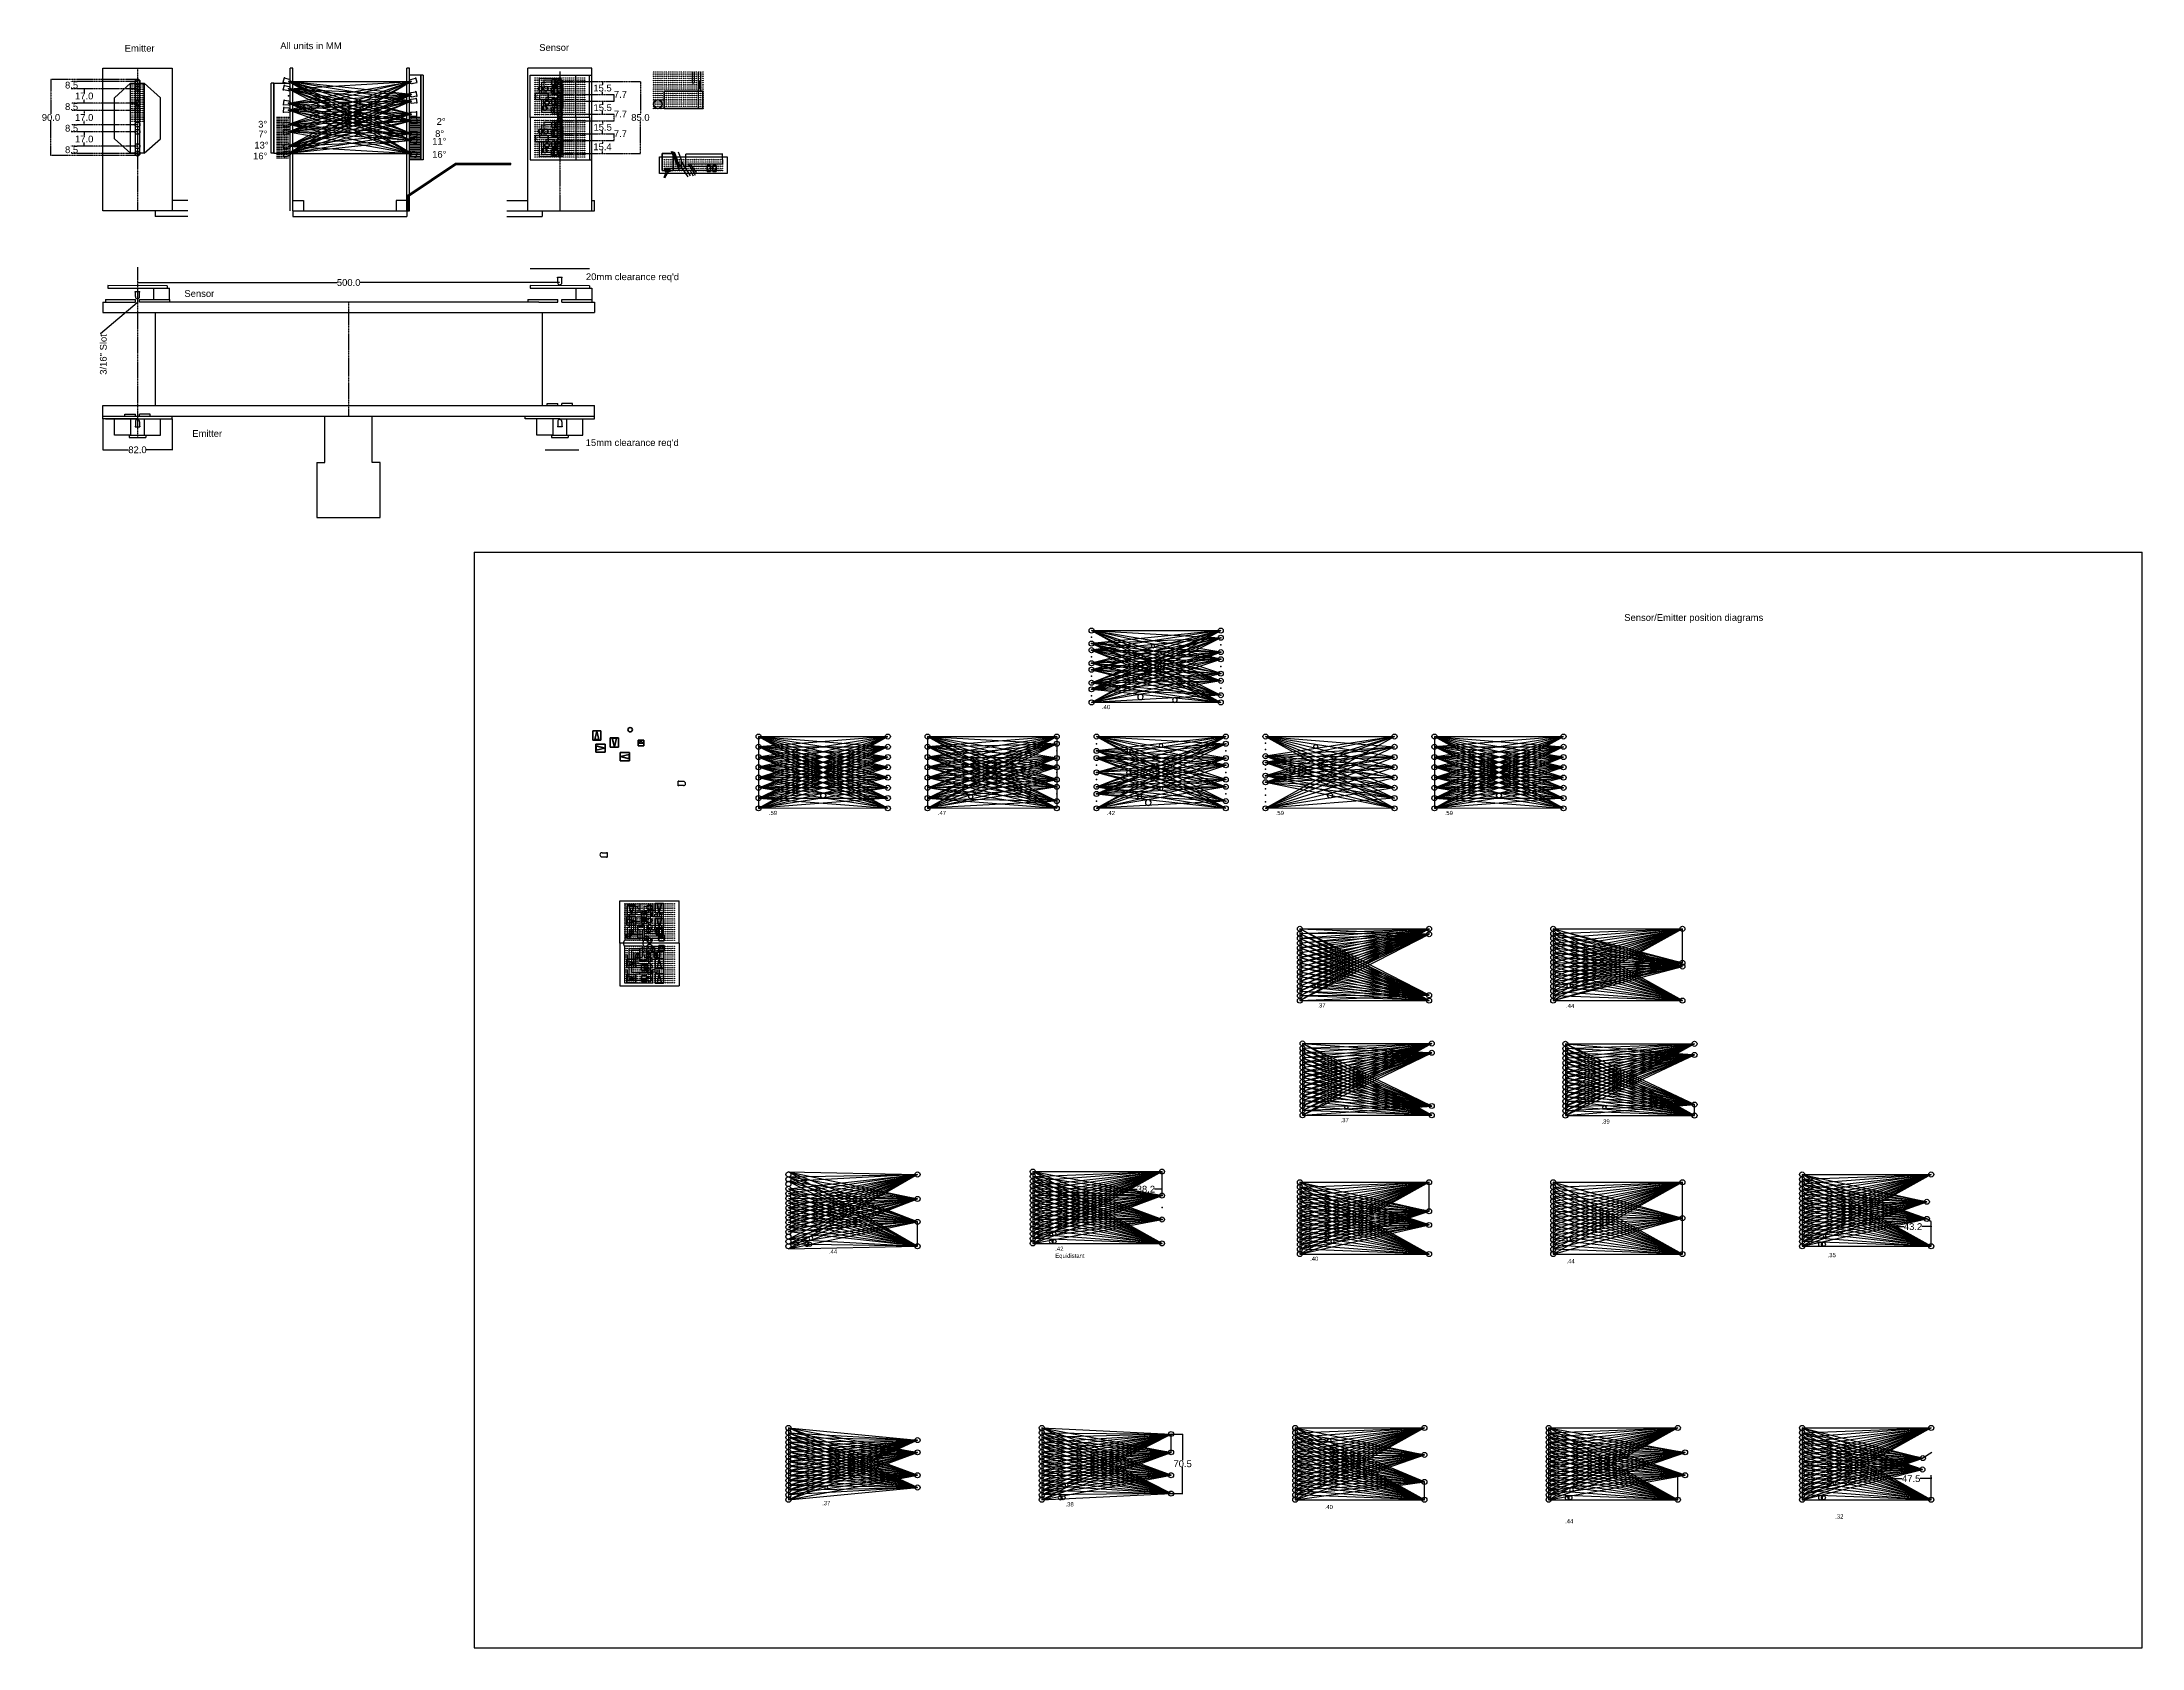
# Model space of a CAD drawing. Header units: inches. Extents: x -89 to 2397, y -1685 to 216.
import ezdxf

# ---------------------------------------------------------------- set-up
doc = ezdxf.new("R2010")
doc.units = ezdxf.units.IN
doc.header["$MEASUREMENT"] = 0
doc.linetypes.add('CENTER', pattern=[2, 1.25, -0.25, 0.25, -0.25])
for name, color, linetype, lineweight in [('Components', 1, 'Continuous', 40), ('Resistors', 67, 'ZIGZAG', 30), ('Wires', 3, 'Continuous', 30)]:
    doc.layers.add(name, color=color, linetype=linetype, lineweight=lineweight)
for name, color, linetype in [('Dimensions', 3, 'CENTER'), ('PCB', 4, 'Continuous'), ('SenseArea', 1, 'Continuous'), ('SensorEmitter', 2, 'Continuous')]:
    doc.layers.add(name, color=color, linetype=linetype)
doc.styles.get("Standard").update_dxf_attribs({"font": 'arial.ttf', "height": 8})
doc.linetypes.add('ZIGZAG', pattern='A,0.0001,-0.2,[131,ltypeshp.shx,S=0.2,R=0,X=-0.2,Y=0],-0.4,[131,ltypeshp.shx,S=0.2,R=180,X=0.2,Y=0],-0.2', length=0.8001)
doc.dimstyles.get("Standard").update_dxf_attribs({"dimtxt": 0.18, "dimasz": 0.18, "dimexe": 0.18, "dimexo": 0.0625, "dimgap": 0.09, "dimtad": 0, "dimtih": 1, "dimtoh": 1, "dimdec": 1, "dimzin": 0, "dimdsep": 46, "dimtxsty": 'Standard', "dimcen": 0.09, "dimadec": 0, "dimazin": 0, "dimtfac": 1, "dimtdec": 4, "dimtofl": 0, "dimtmove": 0, "dimatfit": 3, "dimfxl": 1, "dimtolj": 1, "dimtzin": 0, "dimarcsym": 0})

# ---------------------------------------------------------------- blocks, each defined once
blk = doc.blocks.new('*D18')
at = {"layer": 'Defpoints', "color": 0}
for p in [(2104.8, -1185.5), (2148, -1185.5), (2148, -1186.2)]:
    blk.add_point(p, dxfattribs=at)
at = {"layer": 'SenseArea', "color": 0, "lineweight": -2}
for p, q in [((2104.8, -1185.5), (2104.8, -1186.4)), ((2104.9, -1186.2), (2115.8, -1186.2)), ((2147.8, -1186.2), (2137, -1186.2)), ((2148, -1185.5), (2148, -1186.4))]:
    blk.add_line(p, q, dxfattribs=at)
at = {"layer": 'SenseArea', "color": 0}
for points in [[(2104.9, -1186.2), (2104.9, -1186.3), (2104.8, -1186.2)], [(2147.8, -1186.3), (2147.8, -1186.2), (2148, -1186.2)]]:
    blk.add_solid(points, dxfattribs=at)
at = {"layer": 'SenseArea', "color": 0, "insert": (2126.4, -1186.2), "char_height": 8, "attachment_point": 5}
blk.add_mtext('\\A1;43.2', dxfattribs=at)
blk = doc.blocks.new('*D20')
at = {"layer": 'Defpoints', "color": 0}
for p in [(1199.1, -1142.3), (1237.3, -1141.9), (1237.3, -1142.3)]:
    blk.add_point(p, dxfattribs=at)
at = {"layer": 'SenseArea', "color": 0, "lineweight": -2}
for p, q in [((1199.1, -1142.3), (1199.1, -1141.8)), ((1199.3, -1141.9), (1207.8, -1141.9)), ((1237.1, -1141.9), (1228.6, -1141.9)), ((1237.3, -1142.3), (1237.3, -1141.8))]:
    blk.add_line(p, q, dxfattribs=at)
at = {"layer": 'SenseArea', "color": 0}
for points in [[(1199.3, -1141.9), (1199.3, -1142), (1199.1, -1141.9)], [(1237.1, -1142), (1237.1, -1141.9), (1237.3, -1141.9)]]:
    blk.add_solid(points, dxfattribs=at)
at = {"layer": 'SenseArea', "color": 0, "insert": (1218.2, -1141.9), "char_height": 8, "attachment_point": 5}
blk.add_mtext('\\A1;38.2', dxfattribs=at)
blk = doc.blocks.new('*D21')
at = {"layer": 'Defpoints', "color": 0}
for p in [(1248, -1431.7), (1248, -1502.2), (1261.7, -1502.2)]:
    blk.add_point(p, dxfattribs=at)
at = {"layer": 'SenseArea', "color": 0, "lineweight": -2}
for p, q in [((1248, -1431.7), (1261.9, -1431.7)), ((1261.7, -1431.9), (1261.7, -1462.8)), ((1261.7, -1502.1), (1261.7, -1471.1)), ((1248, -1502.2), (1261.9, -1502.2))]:
    blk.add_line(p, q, dxfattribs=at)
at = {"layer": 'SenseArea', "color": 0}
for points in [[(1261.7, -1431.9), (1261.7, -1431.9), (1261.7, -1431.7)], [(1261.7, -1502.1), (1261.7, -1502.1), (1261.7, -1502.2)]]:
    blk.add_solid(points, dxfattribs=at)
at = {"layer": 'SenseArea', "color": 0, "insert": (1261.7, -1467), "char_height": 8, "attachment_point": 5}
blk.add_mtext('\\A1;70.5', dxfattribs=at)
blk = doc.blocks.new('*D22')
at = {"layer": 'Defpoints', "color": 0}
for p in [(2100.4, -1483), (2148, -1483), (2148, -1484.5)]:
    blk.add_point(p, dxfattribs=at)
at = {"layer": 'SenseArea', "color": 0, "lineweight": -2}
for p, q in [((2100.4, -1483.1), (2100.4, -1484.7)), ((2100.6, -1484.5), (2113.5, -1484.5)), ((2147.8, -1484.5), (2134.8, -1484.5)), ((2148, -1483.1), (2148, -1484.7))]:
    blk.add_line(p, q, dxfattribs=at)
at = {"layer": 'SenseArea', "color": 0}
for points in [[(2100.6, -1484.5), (2100.6, -1484.6), (2100.4, -1484.5)], [(2147.8, -1484.6), (2147.8, -1484.5), (2148, -1484.5)]]:
    blk.add_solid(points, dxfattribs=at)
at = {"layer": 'SenseArea', "color": 0, "insert": (2124.2, -1484.5), "char_height": 8, "attachment_point": 5}
blk.add_mtext('\\A1;47.5', dxfattribs=at)
blk = doc.blocks.new('*D33')
at = {"color": 0, "lineweight": -2}
for p, q in [((24.4, -68.5), (24.4, -68.4)), ((24.6, -68.6), (260.8, -68.6)), ((524.2, -68.6), (288, -68.6)), ((524.4, -68.5), (524.4, -68.4))]:
    blk.add_line(p, q, dxfattribs=at)
at = {"color": 0}
for points in [[(24.6, -68.5), (24.6, -68.6), (24.4, -68.6)], [(524.2, -68.6), (524.2, -68.5), (524.4, -68.6)]]:
    blk.add_solid(points, dxfattribs=at)
at = {"layer": 'Defpoints', "color": 0}
for p in [(24.4, -68.6), (524.4, -68.6), (524.4, -68.6)]:
    blk.add_point(p, dxfattribs=at)
at = {"color": 0, "insert": (274.4, -68.6), "char_height": 8, "attachment_point": 5}
blk.add_mtext('\\A1;500.0', dxfattribs=at)
blk = doc.blocks.new('*D41')
at = {"color": 0, "lineweight": -2}
for p, q in [((-16.6, -229.9), (-16.6, -266.8)), ((65.4, -229.9), (65.4, -266.8)), ((-16.4, -266.6), (13.9, -266.6)), ((65.2, -266.6), (34.9, -266.6))]:
    blk.add_line(p, q, dxfattribs=at)
at = {"color": 0}
for points in [[(-16.4, -266.6), (-16.4, -266.7), (-16.6, -266.6)], [(65.2, -266.7), (65.2, -266.6), (65.4, -266.6)]]:
    blk.add_solid(points, dxfattribs=at)
at = {"layer": 'Defpoints', "color": 0}
for p in [(-16.6, -229.9), (65.4, -229.9), (65.4, -266.6)]:
    blk.add_point(p, dxfattribs=at)
at = {"color": 0, "insert": (24.4, -266.6), "char_height": 8, "attachment_point": 5}
blk.add_mtext('\\A1;82.0', dxfattribs=at)
blk = doc.blocks.new('*D53')
at = {"layer": 'Defpoints', "color": 0}
for p in [(-78, 171.8), (24.4, 171.8), (24.4, 81.8)]:
    blk.add_point(p, dxfattribs=at)
at = {"layer": 'Dimensions', "color": 0, "lineweight": -2}
for p, q in [((24.3, 171.8), (-78.2, 171.8)), ((-78, 171.7), (-78, 131)), ((-78, 82), (-78, 122.7)), ((24.3, 81.8), (-78.2, 81.8))]:
    blk.add_line(p, q, dxfattribs=at)
at = {"layer": 'Dimensions', "color": 0}
for points in [[(-78, 171.7), (-78.1, 171.7), (-78, 171.8)], [(-78.1, 82), (-78, 82), (-78, 81.8)]]:
    blk.add_solid(points, dxfattribs=at)
at = {"layer": 'Dimensions', "color": 0, "insert": (-78, 126.8), "char_height": 8, "attachment_point": 5}
blk.add_mtext('\\A1;90.0', dxfattribs=at)
blk = doc.blocks.new('*D57')
at = {"layer": 'Defpoints', "color": 0}
for p in [(-53.6, 92.8), (24.4, 92.8), (24.4, 84.4)]:
    blk.add_point(p, dxfattribs=at)
at = {"layer": 'Dimensions', "color": 0, "linetype": 'CENTER', "lineweight": -2}
for p, q in [((24.3, 92.8), (-53.8, 92.8)), ((24.3, 84.4), (-53.8, 84.4)), ((-53.6, 93), (-53.6, 93.2)), ((-53.6, 84.2), (-53.6, 84))]:
    blk.add_line(p, q, dxfattribs=at)
at = {"layer": 'Dimensions', "color": 0}
for points in [[(-53.7, 93), (-53.6, 93), (-53.6, 92.8)], [(-53.6, 84.2), (-53.7, 84.2), (-53.6, 84.4)]]:
    blk.add_solid(points, dxfattribs=at)
at = {"layer": 'Dimensions', "color": 0, "insert": (-53.6, 88.6), "char_height": 8, "attachment_point": 5}
blk.add_mtext('\\A1;8.5', dxfattribs=at)
blk = doc.blocks.new('*D58')
at = {"layer": 'Defpoints', "color": 0}
for p in [(-38.7, 109.8), (24.4, 109.8), (24.4, 92.8)]:
    blk.add_point(p, dxfattribs=at)
at = {"layer": 'Dimensions', "color": 0, "linetype": 'CENTER', "lineweight": -2}
for p, q in [((24.3, 109.8), (-38.8, 109.8)), ((-38.7, 109.7), (-38.7, 105.5)), ((24.3, 92.8), (-38.8, 92.8)), ((-38.7, 93), (-38.7, 97.2))]:
    blk.add_line(p, q, dxfattribs=at)
at = {"layer": 'Dimensions', "color": 0}
for points in [[(-38.6, 109.7), (-38.7, 109.7), (-38.7, 109.8)], [(-38.7, 93), (-38.6, 93), (-38.7, 92.8)]]:
    blk.add_solid(points, dxfattribs=at)
at = {"layer": 'Dimensions', "color": 0, "insert": (-38.7, 101.3), "char_height": 8, "attachment_point": 5}
blk.add_mtext('\\A1;17.0', dxfattribs=at)
blk = doc.blocks.new('*D59')
at = {"layer": 'Defpoints', "color": 0}
for p in [(-53.6, 118.3), (24.4, 118.3), (24.4, 109.8)]:
    blk.add_point(p, dxfattribs=at)
at = {"layer": 'Dimensions', "color": 0, "linetype": 'CENTER', "lineweight": -2}
for p, q in [((24.3, 118.3), (-53.8, 118.3)), ((24.3, 109.8), (-53.8, 109.8)), ((-53.6, 118.5), (-53.6, 118.7)), ((-53.6, 109.7), (-53.6, 109.5))]:
    blk.add_line(p, q, dxfattribs=at)
at = {"layer": 'Dimensions', "color": 0}
for points in [[(-53.7, 118.5), (-53.6, 118.5), (-53.6, 118.3)], [(-53.6, 109.7), (-53.7, 109.7), (-53.6, 109.8)]]:
    blk.add_solid(points, dxfattribs=at)
at = {"layer": 'Dimensions', "color": 0, "insert": (-53.6, 114.1), "char_height": 8, "attachment_point": 5}
blk.add_mtext('\\A1;8.5', dxfattribs=at)
blk = doc.blocks.new('*D60')
at = {"layer": 'Defpoints', "color": 0}
for p in [(-38.7, 135.3), (24.4, 135.3), (24.4, 118.3)]:
    blk.add_point(p, dxfattribs=at)
at = {"layer": 'Dimensions', "color": 0, "linetype": 'CENTER', "lineweight": -2}
for p, q in [((24.3, 135.3), (-38.8, 135.3)), ((-38.7, 135.2), (-38.7, 131)), ((24.3, 118.3), (-38.8, 118.3)), ((-38.7, 118.5), (-38.7, 122.7))]:
    blk.add_line(p, q, dxfattribs=at)
at = {"layer": 'Dimensions', "color": 0}
for points in [[(-38.6, 135.2), (-38.7, 135.2), (-38.7, 135.3)], [(-38.7, 118.5), (-38.6, 118.5), (-38.7, 118.3)]]:
    blk.add_solid(points, dxfattribs=at)
at = {"layer": 'Dimensions', "color": 0, "insert": (-38.7, 126.8), "char_height": 8, "attachment_point": 5}
blk.add_mtext('\\A1;17.0', dxfattribs=at)
blk = doc.blocks.new('*D61')
at = {"layer": 'Defpoints', "color": 0}
for p in [(-53.6, 143.8), (24.4, 143.8), (24.4, 135.3)]:
    blk.add_point(p, dxfattribs=at)
at = {"layer": 'Dimensions', "color": 0, "linetype": 'CENTER', "lineweight": -2}
for p, q in [((24.3, 143.8), (-53.8, 143.8)), ((24.3, 135.3), (-53.8, 135.3)), ((-53.6, 144), (-53.6, 144.2)), ((-53.6, 135.2), (-53.6, 135))]:
    blk.add_line(p, q, dxfattribs=at)
at = {"layer": 'Dimensions', "color": 0}
for points in [[(-53.7, 144), (-53.6, 144), (-53.6, 143.8)], [(-53.6, 135.2), (-53.7, 135.2), (-53.6, 135.3)]]:
    blk.add_solid(points, dxfattribs=at)
at = {"layer": 'Dimensions', "color": 0, "insert": (-53.6, 139.6), "char_height": 8, "attachment_point": 5}
blk.add_mtext('\\A1;8.5', dxfattribs=at)
blk = doc.blocks.new('*D62')
at = {"layer": 'Defpoints', "color": 0}
for p in [(-38.7, 160.8), (24.4, 160.8), (24.4, 143.8)]:
    blk.add_point(p, dxfattribs=at)
at = {"layer": 'Dimensions', "color": 0, "linetype": 'CENTER', "lineweight": -2}
for p, q in [((24.3, 160.8), (-38.8, 160.8)), ((-38.7, 160.7), (-38.7, 156.5)), ((24.3, 143.8), (-38.8, 143.8)), ((-38.7, 144), (-38.7, 148.2))]:
    blk.add_line(p, q, dxfattribs=at)
at = {"layer": 'Dimensions', "color": 0}
for points in [[(-38.6, 160.7), (-38.7, 160.7), (-38.7, 160.8)], [(-38.7, 144), (-38.6, 144), (-38.7, 143.8)]]:
    blk.add_solid(points, dxfattribs=at)
at = {"layer": 'Dimensions', "color": 0, "insert": (-38.7, 152.3), "char_height": 8, "attachment_point": 5}
blk.add_mtext('\\A1;17.0', dxfattribs=at)
blk = doc.blocks.new('*D63')
at = {"layer": 'Defpoints', "color": 0}
for p in [(-53.6, 169.3), (24.4, 169.3), (24.4, 160.8)]:
    blk.add_point(p, dxfattribs=at)
at = {"layer": 'Dimensions', "color": 0, "linetype": 'CENTER', "lineweight": -2}
for p, q in [((24.3, 169.3), (-53.8, 169.3)), ((24.3, 160.8), (-53.8, 160.8)), ((-53.6, 169.5), (-53.6, 169.7)), ((-53.6, 160.7), (-53.6, 160.5))]:
    blk.add_line(p, q, dxfattribs=at)
at = {"layer": 'Dimensions', "color": 0}
for points in [[(-53.7, 169.5), (-53.6, 169.5), (-53.6, 169.3)], [(-53.6, 160.7), (-53.7, 160.7), (-53.6, 160.8)]]:
    blk.add_solid(points, dxfattribs=at)
at = {"layer": 'Dimensions', "color": 0, "insert": (-53.6, 165.1), "char_height": 8, "attachment_point": 5}
blk.add_mtext('\\A1;8.5', dxfattribs=at)
blk = doc.blocks.new('*D64')
at = {"layer": 'Defpoints', "color": 0}
for p in [(524.4, 169.3), (524.4, 84.4), (619.8, 84.4)]:
    blk.add_point(p, dxfattribs=at)
at = {"layer": 'Dimensions', "color": 0, "linetype": 'CENTER', "lineweight": -2}
for p, q in [((524.5, 169.3), (620, 169.3)), ((619.8, 169.2), (619.8, 131)), ((619.8, 84.5), (619.8, 122.7)), ((524.5, 84.4), (620, 84.4))]:
    blk.add_line(p, q, dxfattribs=at)
at = {"layer": 'Dimensions', "color": 0}
for points in [[(619.9, 169.2), (619.8, 169.2), (619.8, 169.3)], [(619.8, 84.5), (619.9, 84.5), (619.8, 84.4)]]:
    blk.add_solid(points, dxfattribs=at)
at = {"layer": 'Dimensions', "color": 0, "insert": (619.8, 126.8), "char_height": 8, "attachment_point": 5}
blk.add_mtext('\\A1;85.0', dxfattribs=at)
blk = doc.blocks.new('*D65')
at = {"layer": 'Defpoints', "color": 0}
for p in [(524.4, 99.8), (574.9, 99.8), (524.4, 84.4)]:
    blk.add_point(p, dxfattribs=at)
at = {"layer": 'Dimensions', "color": 0, "linetype": 'CENTER', "lineweight": -2}
for p, q in [((524.5, 99.8), (575.1, 99.8)), ((574.9, 99.6), (574.9, 96.2)), ((524.5, 84.4), (575.1, 84.4)), ((574.9, 84.5), (574.9, 87.9))]:
    blk.add_line(p, q, dxfattribs=at)
at = {"layer": 'Dimensions', "color": 0}
for points in [[(575, 99.6), (574.9, 99.6), (574.9, 99.8)], [(574.9, 84.5), (575, 84.5), (574.9, 84.4)]]:
    blk.add_solid(points, dxfattribs=at)
at = {"layer": 'Dimensions', "color": 0, "insert": (574.9, 92.1), "char_height": 8, "attachment_point": 5}
blk.add_mtext('\\A1;15.4', dxfattribs=at)
blk = doc.blocks.new('*D66')
at = {"layer": 'Defpoints', "color": 0}
for p in [(524.4, 107.5), (524.4, 99.8), (588.6, 107.5)]:
    blk.add_point(p, dxfattribs=at)
at = {"layer": 'Dimensions', "color": 0, "linetype": 'CENTER', "lineweight": -2}
for p, q in [((524.5, 107.5), (588.7, 107.5)), ((524.5, 99.8), (588.7, 99.8)), ((588.6, 107.7), (588.7, 107.7)), ((588.6, 107.5), (588.6, 107.7)), ((588.6, 100), (588.6, 107.3))]:
    blk.add_line(p, q, dxfattribs=at)
at = {"layer": 'Dimensions', "color": 0}
for points in [[(588.6, 107.3), (588.5, 107.3), (588.6, 107.5)], [(588.5, 100), (588.6, 100), (588.6, 99.8)]]:
    blk.add_solid(points, dxfattribs=at)
at = {"layer": 'Dimensions', "color": 0, "insert": (596.1, 107.7), "char_height": 8, "attachment_point": 5}
blk.add_mtext('\\A1;7.7', dxfattribs=at)
blk = doc.blocks.new('*D67')
at = {"layer": 'Defpoints', "color": 0}
for p in [(524.4, 123), (524.4, 107.5), (575.1, 123)]:
    blk.add_point(p, dxfattribs=at)
at = {"layer": 'Dimensions', "color": 0, "linetype": 'CENTER', "lineweight": -2}
for p, q in [((524.5, 123), (575.3, 123)), ((524.5, 107.5), (575.3, 107.5)), ((575.1, 122.8), (575.1, 119.4)), ((575.1, 107.7), (575.1, 111.1))]:
    blk.add_line(p, q, dxfattribs=at)
at = {"layer": 'Dimensions', "color": 0}
for points in [[(575.1, 122.8), (575.1, 122.8), (575.1, 123)], [(575.1, 107.7), (575.1, 107.7), (575.1, 107.5)]]:
    blk.add_solid(points, dxfattribs=at)
at = {"layer": 'Dimensions', "color": 0, "insert": (575.1, 115.2), "char_height": 8, "attachment_point": 5}
blk.add_mtext('\\A1;15.5', dxfattribs=at)
blk = doc.blocks.new('*D68')
at = {"layer": 'Defpoints', "color": 0}
for p in [(524.4, 130.7), (588.6, 130.7), (524.4, 123)]:
    blk.add_point(p, dxfattribs=at)
at = {"layer": 'Dimensions', "color": 0, "linetype": 'CENTER', "lineweight": -2}
for p, q in [((524.5, 130.7), (588.7, 130.7)), ((588.6, 130.9), (588.7, 130.9)), ((588.6, 130.7), (588.6, 130.9)), ((588.6, 123.2), (588.6, 130.5)), ((524.5, 123), (588.7, 123))]:
    blk.add_line(p, q, dxfattribs=at)
at = {"layer": 'Dimensions', "color": 0}
for points in [[(588.6, 130.5), (588.5, 130.5), (588.6, 130.7)], [(588.5, 123.2), (588.6, 123.2), (588.6, 123)]]:
    blk.add_solid(points, dxfattribs=at)
at = {"layer": 'Dimensions', "color": 0, "insert": (596.1, 130.9), "char_height": 8, "attachment_point": 5}
blk.add_mtext('\\A1;7.7', dxfattribs=at)
blk = doc.blocks.new('*D69')
at = {"layer": 'Defpoints', "color": 0}
for p in [(524.4, 146.2), (524.4, 130.7), (575.1, 146.2)]:
    blk.add_point(p, dxfattribs=at)
at = {"layer": 'Dimensions', "color": 0, "linetype": 'CENTER', "lineweight": -2}
for p, q in [((524.5, 146.2), (575.3, 146.2)), ((524.5, 130.7), (575.3, 130.7)), ((575.1, 146), (575.1, 142.6)), ((575.1, 130.9), (575.1, 134.3))]:
    blk.add_line(p, q, dxfattribs=at)
at = {"layer": 'Dimensions', "color": 0}
for points in [[(575.1, 146), (575.1, 146), (575.1, 146.2)], [(575.1, 130.9), (575.1, 130.9), (575.1, 130.7)]]:
    blk.add_solid(points, dxfattribs=at)
at = {"layer": 'Dimensions', "color": 0, "insert": (575.1, 138.4), "char_height": 8, "attachment_point": 5}
blk.add_mtext('\\A1;15.5', dxfattribs=at)
blk = doc.blocks.new('*D70')
at = {"layer": 'Defpoints', "color": 0}
for p in [(524.4, 153.9), (588.6, 153.9), (524.4, 146.2)]:
    blk.add_point(p, dxfattribs=at)
at = {"layer": 'Dimensions', "color": 0, "linetype": 'CENTER', "lineweight": -2}
for p, q in [((524.5, 153.9), (588.7, 153.9)), ((588.6, 154.1), (588.7, 154.1)), ((588.6, 153.9), (588.6, 154.1)), ((588.6, 146.3), (588.6, 153.7)), ((524.5, 146.2), (588.7, 146.2))]:
    blk.add_line(p, q, dxfattribs=at)
at = {"layer": 'Dimensions', "color": 0}
for points in [[(588.6, 153.7), (588.5, 153.7), (588.6, 153.9)], [(588.5, 146.3), (588.6, 146.3), (588.6, 146.2)]]:
    blk.add_solid(points, dxfattribs=at)
at = {"layer": 'Dimensions', "color": 0, "insert": (596.1, 154.1), "char_height": 8, "attachment_point": 5}
blk.add_mtext('\\A1;7.7', dxfattribs=at)
blk = doc.blocks.new('*D71')
at = {"layer": 'Defpoints', "color": 0}
for p in [(524.4, 153.9), (524.5, 169.3), (574.9, 169.3)]:
    blk.add_point(p, dxfattribs=at)
at = {"layer": 'Dimensions', "color": 0, "linetype": 'CENTER', "lineweight": -2}
for p, q in [((524.5, 153.9), (575.1, 153.9)), ((524.6, 169.3), (575.1, 169.3)), ((574.9, 169.2), (574.9, 165.8)), ((574.9, 154.1), (574.9, 157.4))]:
    blk.add_line(p, q, dxfattribs=at)
at = {"layer": 'Dimensions', "color": 0}
for points in [[(575, 169.2), (574.9, 169.2), (574.9, 169.3)], [(574.9, 154.1), (575, 154.1), (574.9, 153.9)]]:
    blk.add_solid(points, dxfattribs=at)
at = {"layer": 'Dimensions', "color": 0, "insert": (574.9, 161.6), "char_height": 8, "attachment_point": 5}
blk.add_mtext('\\A1;15.5', dxfattribs=at)
blk = doc.blocks.new('Small Pot')
at = {"layer": 'Components', "linetype": 'Continuous'}
for p, q in [((617.1, 136.1), (617.1, 142.8)), ((617.1, 142.8), (623.5, 142.8)), ((623.5, 136.1), (617.1, 136.1)), ((617.8, 139.2), (620.3, 141.8)), ((622.8, 139.2), (617.8, 139.2)), ((620.3, 141.8), (622.8, 139.2)), ((623.5, 142.8), (623.5, 136.1))]:
    blk.add_line(p, q, dxfattribs=at)
blk = doc.blocks.new('Small Pot1')
at = {"layer": 'Wires'}
blk.add_blockref('Small Pot', (-620.3, -141.8), dxfattribs=at)
blk = doc.blocks.new('LM339')
at = {"layer": 'Components'}
for p, q in [((716.8, 185.6), (716.8, 193.2)), ((716.8, 193.2), (732.1, 193.2)), ((732.1, 185.6), (716.8, 185.6)), ((732.1, 193.2), (732.1, 185.6))]:
    blk.add_line(p, q, dxfattribs=at)
at = {"layer": 'Components', "color": 5}
blk.add_circle((721.9, 193.2), 0.32, dxfattribs=at)
at = {"layer": 'Components', "color": 6}
blk.add_circle((721.9, 185.6), 0.32, dxfattribs=at)
at = {"layer": 'Components'}
blk.add_arc((716.9, 189.3), 0.624, 265.1005, 94.8995, dxfattribs=at)
blk = doc.blocks.new('Sensor')
at = {"layer": 'SensorEmitter'}
for p, q in [((21.5, -22.4), (27.3, -22.4)), ((21.5, -23.2), (21.5, -22.4)), ((21.9, -23.2), (21.5, -23.2)), ((21.9, -28.6), (21.9, -23.2)), ((26.9, -28.6), (26.9, -23.2)), ((27.3, -23.2), (26.9, -23.2)), ((27.3, -23.2), (27.3, -22.4))]:
    blk.add_line(p, q, dxfattribs=at)
blk.add_arc((24.4, -28.6), 2.5, 180, 0, dxfattribs=at)
blk = doc.blocks.new('*D77')
at = {"layer": 'Defpoints', "color": 0}
for p in [(166.9, 84.6), (169.9, 80), (179.8, 80.4), (185, 82), (186.2, 84.6)]:
    blk.add_point(p, dxfattribs=at)
at = {"layer": 'Dimensions', "color": 0, "insert": (169.7, 81.2), "char_height": 8, "attachment_point": 5}
blk.add_mtext('\\A1;16%%d', dxfattribs=at)
blk = doc.blocks.new('*D78')
at = {"layer": 'Defpoints', "color": 0}
for p in [(166.9, 84.6), (174.5, 85.7), (179.6, 89.2), (184.8, 90.4), (186.2, 84.6)]:
    blk.add_point(p, dxfattribs=at)
at = {"layer": 'Dimensions', "color": 0, "insert": (171.2, 94), "char_height": 8, "attachment_point": 5}
blk.add_mtext('\\A1;13%%d', dxfattribs=at)
blk = doc.blocks.new('*D79')
at = {"layer": 'Defpoints', "color": 0}
for p in [(179.2, 106.7), (184.6, 107.4), (166.9, 84.6), (174.2, 91.7), (186.2, 84.6)]:
    blk.add_point(p, dxfattribs=at)
at = {"layer": 'Dimensions', "color": 0, "insert": (172.9, 107.3), "char_height": 8, "attachment_point": 5}
blk.add_mtext('\\A1;7%%d', dxfattribs=at)
blk = doc.blocks.new('*D80')
at = {"layer": 'Defpoints', "color": 0}
for p in [(179, 115.5), (184.4, 115.8), (166.9, 84.6), (173.6, 94.8), (186.2, 84.6)]:
    blk.add_point(p, dxfattribs=at)
at = {"layer": 'Dimensions', "color": 0, "insert": (172.6, 118.8), "char_height": 8, "attachment_point": 5}
blk.add_mtext('\\A1;3%%d', dxfattribs=at)
blk = doc.blocks.new('*D81')
at = {"layer": 'Defpoints', "color": 0}
for p in [(363.1, 81.8), (366.3, 86.7), (371.5, 85.2), (376.4, 81.8), (381.2, 82)]:
    blk.add_point(p, dxfattribs=at)
at = {"layer": 'Dimensions', "color": 0, "insert": (381.7, 83.2), "char_height": 8, "attachment_point": 5}
blk.add_mtext('\\A1;16%%d', dxfattribs=at)
blk = doc.blocks.new('*D82')
at = {"layer": 'Defpoints', "color": 0}
for p in [(363.1, 81.8), (365.2, 97.3), (370.5, 96.3), (376.4, 81.8), (379.8, 86.1)]:
    blk.add_point(p, dxfattribs=at)
at = {"layer": 'Dimensions', "color": 0, "insert": (381.7, 98.7), "char_height": 8, "attachment_point": 5}
blk.add_mtext('\\A1;11%%d', dxfattribs=at)
blk = doc.blocks.new('*D83')
at = {"layer": 'Defpoints', "color": 0}
for p in [(365.3, 105), (370.6, 104.3), (363.1, 81.8), (376.4, 81.8), (380.2, 88.9)]:
    blk.add_point(p, dxfattribs=at)
at = {"layer": 'Dimensions', "color": 0, "insert": (382.1, 107.6), "char_height": 8, "attachment_point": 5}
blk.add_mtext('\\A1;8%%d', dxfattribs=at)
blk = doc.blocks.new('*D84')
at = {"layer": 'Defpoints', "color": 0}
for p in [(365.6, 120.5), (371, 120.3), (363.1, 81.8), (376.4, 81.8), (383.4, 94.6)]:
    blk.add_point(p, dxfattribs=at)
at = {"layer": 'Dimensions', "color": 0, "insert": (383.9, 122.1), "char_height": 8, "attachment_point": 5}
blk.add_mtext('\\A1;2%%d', dxfattribs=at)

msp = doc.modelspace()

# ---------------------------------------------------------------- linework, layer by layer
for p, q in [((-16.61, 185.34), (65.39, 185.34)), ((-16.61, 16.24), (-16.61, 185.34)), ((65.39, 185.34), (65.39, 16.24)), ((205.15, 16.24), (205.15, 185.34)), ((208.29, 185.34), (205.15, 185.34)), ((208.29, 16.24), (208.29, 185.34)), ((343.29, 16.24), (343.29, 185.34)), ((346.43, 185.34), (343.29, 185.34)), ((346.43, 16.24), (346.43, 185.34)), ((359.68, 176.84), (346.43, 176.84)), ((359.68, 176.84), (359.68, 76.84)), ((486.39, 16.24), (486.39, 185.34)), ((562.39, 185.34), (486.39, 185.34)), ((543.39, 126.84), (543.39, 176.84)), ((543.39, 176.84), (562.39, 176.84)), ((562.39, 16.24), (562.39, 185.34)), ((-16.61, 148.45), (-16.61, 151.59)), ((16.3, 167.37), (-2.95, 150.2)), ((-2.95, 101.73), (-2.95, 150.2)), ((16.3, 84.57), (16.3, 167.37)), ((22.01, 84.23), (22.01, 169.46)), ((26.77, 169.46), (26.77, 84.23)), ((32.49, 84.57), (32.49, 167.37)), ((32.49, 167.37), (51.74, 150.2)), ((51.74, 101.73), (51.74, 150.2)), ((185.9, 167.37), (205.15, 167.37)), ((185.9, 84.57), (185.9, 167.37)), ((522.01, 84.23), (522.01, 169.46)), ((526.77, 169.46), (526.77, 84.23)), ((562.39, 148.45), (562.39, 151.59)), ((543.39, 126.84), (543.39, 76.84)), ((16.3, 84.57), (-2.95, 101.73)), ((32.49, 84.57), (51.74, 101.73)), ((185.9, 84.57), (205.15, 84.57)), ((359.68, 76.84), (346.43, 76.84)), ((543.39, 76.84), (562.39, 76.84)), ((343.29, 34.05), (400.95, 72.74)), ((344.79, 33.25), (401.41, 71.24)), ((400.95, 72.74), (466.41, 72.74)), ((401.41, 71.24), (466.41, 71.24)), ((466.41, 71.24), (466.41, 72.74)), ((84.04, 28.74), (65.39, 28.74)), ((208.29, 28.74), (220.79, 28.74)), ((220.79, 28.74), (220.79, 16.24)), ((343.29, 28.74), (330.79, 28.74)), ((330.79, 28.74), (330.79, 16.24)), ((344.79, 16.24), (344.79, 33.25)), ((461.74, 28.74), (486.39, 28.74)), ((562.39, 28.66), (565.39, 28.66)), ((565.39, 16.24), (565.39, 28.66)), ((84.04, 16.24), (-16.61, 16.24)), ((45.39, 16.24), (45.39, 9.44)), ((84.04, 9.44), (45.39, 9.44)), ((84.04, 9.44), (84.04, 9.44)), ((208.29, 16.24), (208.29, 9.44)), ((208.29, 16.24), (343.29, 16.24)), ((208.29, 9.44), (343.29, 9.44)), ((343.29, 16.24), (346.43, 16.24)), ((343.29, 16.24), (343.29, 9.44)), ((343.29, 16.24), (346.43, 16.24)), ((461.74, 16.24), (565.39, 16.24)), ((461.74, 9.44), (503.39, 9.44)), ((461.74, 9.44), (461.74, 9.44)), ((503.39, 16.24), (503.39, 9.44)), ((559.51, -52.27), (489.22, -52.27)), ((-16.61, -91.71), (22.01, -91.71)), ((-16.61, -91.71), (-16.61, -104.21)), ((-13.61, -88.57), (-13.61, -91.71)), ((-13.61, -88.57), (22.01, -88.57)), ((22.01, -91.71), (22.01, -88.57)), ((26.77, -91.71), (26.77, -88.57)), ((26.77, -88.57), (62.39, -88.57)), ((499.39, -91.71), (26.77, -91.71)), ((43.39, -75.32), (43.39, -88.57)), ((43.39, -75.32), (62.39, -75.32)), ((62.39, -88.57), (62.39, -75.32)), ((62.39, -88.57), (62.39, -91.71)), ((486.39, -88.57), (522.01, -88.57)), ((486.39, -88.57), (486.39, -91.71)), ((499.39, -91.71), (522.01, -91.71)), ((522.01, -91.71), (522.01, -88.57)), ((526.77, -88.57), (562.39, -88.57)), ((526.77, -91.71), (526.77, -88.57)), ((526.77, -91.71), (565.39, -91.71)), ((543.39, -75.32), (543.39, -88.57)), ((543.39, -75.32), (562.39, -75.32)), ((562.39, -75.32), (562.39, -88.51)), ((562.39, -88.57), (562.39, -91.71)), ((565.39, -91.71), (565.39, -104.21)), ((-16.61, -104.21), (565.39, -104.21)), ((45.39, -104.21), (45.39, -214.21)), ((503.39, -104.21), (503.39, -214.21)), ((-16.61, -214.21), (565.39, -214.21)), ((-16.61, -226.71), (-16.61, -214.21)), ((509.44, -211.9), (521.94, -211.9)), ((509.44, -214.15), (509.44, -211.9)), ((521.94, -214.21), (521.94, -211.9)), ((526.85, -214.21), (526.85, -211.9)), ((539.35, -211.9), (526.85, -211.9)), ((539.35, -214.15), (539.35, -211.9)), ((565.39, -229.85), (565.39, -214.21)), ((-16.61, -226.71), (49.39, -226.71)), ((-16.61, -229.85), (-16.61, -226.71)), ((24.39, -229.85), (-16.61, -229.85)), ((-13.61, -229.85), (62.39, -229.85)), ((-2.96, -249.1), (-2.96, -229.85)), ((9.44, -224.4), (21.94, -224.4)), ((9.44, -226.65), (9.44, -224.4)), ((16.29, -229.91), (16.29, -249.1)), ((21.94, -226.71), (21.94, -224.4)), ((24.39, -229.85), (65.39, -229.85)), ((39.35, -224.4), (26.85, -224.4)), ((26.85, -226.71), (26.85, -224.4)), ((32.49, -229.91), (32.49, -249.1)), ((39.35, -226.65), (39.35, -224.4)), ((49.39, -226.71), (499.39, -226.71)), ((51.74, -249.1), (51.74, -229.85)), ((65.39, -229.85), (65.39, -226.71)), ((246.39, -281.69), (246.39, -226.71)), ((302.39, -281.69), (302.39, -226.71)), ((483.39, -229.85), (483.39, -226.71)), ((524.39, -229.85), (483.39, -229.85)), ((497.04, -249.1), (497.04, -229.85)), ((499.39, -226.71), (565.39, -226.71)), ((516.29, -229.91), (516.29, -249.1)), ((524.39, -229.85), (565.39, -229.85)), ((532.49, -229.91), (532.49, -249.1)), ((551.74, -249.1), (551.74, -229.85)), ((16.29, -249.1), (-2.96, -249.1)), ((32.49, -249.1), (51.74, -249.1)), ((516.29, -249.1), (497.04, -249.1)), ((546.96, -267.12), (506.96, -267.12)), ((532.49, -249.1), (551.74, -249.1)), ((236.89, -281.71), (236.89, -346.71)), ((236.89, -281.71), (246.39, -281.71)), ((311.89, -281.71), (302.39, -281.69)), ((311.89, -346.71), (311.89, -281.71)), ((236.89, -346.71), (311.89, -346.71))]:
    msp.add_line(p, q)
at = {"linetype": 'CENTER'}
for p, q in [((24.39, 185.34), (24.39, 16.24)), ((524.39, 181.24), (524.39, 16.24)), ((274.39, -91.71), (274.39, -226.71))]:
    msp.add_line(p, q, dxfattribs=at)
for centre, start, end in [((24.39, 169.46), 0, 180), ((524.39, 169.46), 0, 180), ((24.39, 84.23), 180, 0), ((524.39, 84.23), 180, 0)]:
    msp.add_arc(centre, 2.38, start, end)
at = {"layer": 'Components'}
for p, q in [((693.76, 157.9), (648.04, 157.9)), ((648.04, 157.9), (648.04, 137.58)), ((693.76, 137.58), (693.76, 157.9)), ((693.76, 137.58), (648.04, 137.58)), ((658.44, 84.4), (645.74, 84.4)), ((645.74, 64.06), (645.74, 84.4)), ((658.44, 64.06), (658.44, 84.4)), ((673.68, 83.56), (716.86, 83.84)), ((645.74, 64.06), (648.28, 64.06)), ((655.9, 64.06), (658.44, 64.06)), ((698.64, 69.86), (702.77, 69.98)), ((698.64, 62.86), (698.64, 69.86)), ((702.77, 62.86), (698.64, 62.86)), ((702.77, 69.98), (702.77, 62.86)), ((705.55, 69.98), (705.55, 62.86)), ((709.68, 69.86), (705.55, 69.98)), ((705.55, 62.86), (709.68, 62.86)), ((709.68, 62.86), (709.68, 69.86)), ((606.52, -842.18), (603.98, -842.18)), ((606.52, -837.1), (611.66, -837.1)), ((626.84, -842.12), (626.84, -847.26)), ((629.38, -834.56), (629.38, -837.1)), ((616.68, -864.48), (616.68, -867.02)), ((629.38, -861.88), (629.38, -867.02)), ((634.46, -856.86), (634.46, -859.4)), ((629.38, -884.8), (631.92, -884.8))]:
    msp.add_line(p, q, dxfattribs=at)
at = {"layer": 'Components', "linetype": 'Continuous'}
for p, q in [((563.29, -599.11), (568.29, -599.11)), ((563.29, -610.11), (563.29, -599.11)), ((563.29, -610.11), (573.09, -610.11)), ((565.65, -609.69), (568.19, -599.53)), ((570.73, -609.69), (565.65, -609.69)), ((566.95, -614.84), (577.95, -614.84)), ((566.95, -614.84), (566.95, -624.64)), ((567.37, -617.2), (577.53, -619.74)), ((567.37, -622.28), (567.37, -617.2)), ((577.53, -619.74), (567.37, -622.28)), ((568.19, -599.53), (570.73, -609.69)), ((568.29, -599.11), (573.09, -599.11)), ((573.09, -599.11), (573.09, -610.11)), ((577.95, -614.84), (577.95, -619.84)), ((577.95, -619.84), (577.95, -624.64)), ((584.11, -618.55), (584.11, -607.55)), ((593.91, -607.55), (584.11, -607.55)), ((588.91, -618.55), (584.11, -618.55)), ((589.01, -618.13), (586.47, -607.97)), ((586.47, -607.97), (591.55, -607.97)), ((593.91, -618.55), (588.91, -618.55)), ((591.55, -607.97), (589.01, -618.13)), ((593.91, -607.55), (593.91, -618.55)), ((577.95, -624.64), (566.95, -624.64)), ((595.75, -629.64), (595.75, -624.84)), ((595.75, -624.84), (606.75, -624.84)), ((595.75, -634.64), (595.75, -629.64)), ((606.75, -634.64), (595.75, -634.64)), ((596.17, -629.74), (606.33, -627.2)), ((606.33, -632.28), (596.17, -629.74)), ((606.33, -627.2), (606.33, -632.28)), ((606.75, -634.64), (606.75, -624.84)), ((603.56, -819.5), (614.56, -819.5)), ((603.56, -819.5), (603.56, -829.3)), ((604.16, -817.2), (604.16, -806.2)), ((613.96, -806.2), (604.16, -806.2)), ((613.96, -817.2), (604.16, -817.2)), ((609.06, -816.78), (606.52, -806.62)), ((606.52, -806.62), (611.6, -806.62)), ((611.6, -806.62), (609.06, -816.78)), ((613.96, -806.2), (613.96, -817.2)), ((614.56, -819.5), (614.56, -824.5)), ((621.1, -813.18), (621.1, -819.88)), ((627.5, -813.18), (621.1, -813.18)), ((621.1, -819.88), (627.5, -819.88)), ((624.3, -814.24), (621.76, -816.78)), ((621.76, -816.78), (626.84, -816.78)), ((626.84, -816.78), (624.3, -814.24)), ((627.5, -819.88), (627.5, -813.18)), ((635.45, -810.98), (628.61, -810.98)), ((628.61, -810.98), (628.61, -812.43)), ((628.7, -812.43), (635.45, -812.43)), ((635.45, -812.43), (635.45, -810.98)), ((637.18, -814.66), (637.18, -803.66)), ((646.98, -803.66), (637.18, -803.66)), ((646.98, -814.66), (637.18, -814.66)), ((642.08, -814.24), (639.54, -804.08)), ((639.54, -804.08), (644.62, -804.08)), ((644.62, -804.08), (642.08, -814.24)), ((646.98, -803.66), (646.98, -814.66)), ((614.56, -829.3), (603.56, -829.3)), ((603.98, -821.86), (614.14, -824.4)), ((603.98, -826.94), (603.98, -821.86)), ((614.14, -824.4), (603.98, -826.94)), ((614.56, -824.5), (614.56, -829.3)), ((624.3, -829.48), (616.68, -829.48)), ((616.68, -829.48), (616.68, -844.72)), ((616.68, -844.72), (624.3, -844.72)), ((621.1, -820.8), (621.1, -827.5)), ((627.5, -820.8), (621.1, -820.8)), ((621.1, -827.5), (627.5, -827.5)), ((624.3, -821.86), (621.76, -824.4)), ((621.76, -824.4), (626.84, -824.4)), ((626.84, -824.4), (624.3, -821.86)), ((624.3, -844.72), (624.3, -829.48)), ((627.5, -827.5), (627.5, -820.8)), ((637.18, -832.44), (637.18, -821.44)), ((646.98, -821.44), (637.18, -821.44)), ((646.98, -832.44), (637.18, -832.44)), ((638.48, -833.9), (645.18, -833.9)), ((638.48, -840.3), (638.48, -833.9)), ((645.18, -840.3), (638.48, -840.3)), ((644.44, -832.44), (639.44, -832.44)), ((642.08, -832.02), (639.54, -821.86)), ((639.54, -821.86), (644.62, -821.86)), ((639.54, -837.1), (642.08, -834.56)), ((639.54, -837.1), (642.08, -839.64)), ((641.42, -847.82), (641.42, -841.12)), ((641.42, -841.12), (647.82, -841.12)), ((644.62, -821.86), (642.08, -832.02)), ((642.08, -834.56), (642.08, -839.64)), ((642.08, -844.72), (644.62, -842.18)), ((647.16, -844.72), (642.08, -844.72)), ((647.16, -844.72), (644.62, -842.18)), ((645.18, -833.9), (645.18, -840.3)), ((646.98, -821.44), (646.98, -832.44)), ((647.82, -841.12), (647.82, -847.82)), ((614.56, -869.74), (603.56, -869.74)), ((603.56, -879.54), (603.56, -869.74)), ((614.56, -879.54), (614.56, -869.74)), ((619.22, -872.1), (619.22, -856.86)), ((619.22, -856.86), (626.84, -856.86)), ((626.84, -856.86), (626.84, -872.1)), ((635.94, -861.28), (642.64, -861.28)), ((635.94, -867.68), (635.94, -861.28)), ((642.64, -867.68), (635.94, -867.68)), ((639.54, -861.94), (637, -864.48)), ((637, -864.48), (639.54, -867.02)), ((644.52, -869.14), (637.18, -869.14)), ((637.18, -869.14), (637.18, -880.14)), ((639.54, -867.02), (639.54, -861.94)), ((642.08, -869.56), (639.54, -879.72)), ((647.82, -847.82), (641.42, -847.82)), ((641.42, -859.96), (641.42, -853.26)), ((641.42, -853.26), (647.82, -853.26)), ((647.82, -859.96), (641.42, -859.96)), ((646.98, -869.14), (641.98, -869.14)), ((642.08, -856.86), (644.62, -854.32)), ((647.16, -856.86), (642.08, -856.86)), ((644.62, -879.72), (642.08, -869.56)), ((642.64, -861.28), (642.64, -867.68)), ((644.62, -854.32), (647.16, -856.86)), ((646.98, -880.14), (646.98, -869.14)), ((647.82, -853.26), (647.82, -859.96)), ((603.56, -879.54), (614.56, -879.54)), ((603.56, -887.52), (614.56, -887.52)), ((603.56, -887.52), (603.56, -897.32)), ((614.14, -874.64), (603.98, -872.1)), ((603.98, -872.1), (603.98, -877.18)), ((603.98, -877.18), (614.14, -874.64)), ((603.98, -889.88), (614.14, -892.42)), ((603.98, -894.96), (603.98, -889.88)), ((614.14, -892.42), (603.98, -894.96)), ((614.56, -887.52), (614.56, -892.52)), ((614.56, -892.52), (614.56, -897.32)), ((626.84, -872.1), (619.22, -872.1)), ((621.1, -896.02), (621.1, -889.32)), ((621.1, -889.32), (627.5, -889.32)), ((627.9, -876.52), (621.2, -876.52)), ((621.2, -876.52), (621.2, -882.92)), ((621.2, -882.92), (627.9, -882.92)), ((624.3, -894.96), (621.76, -892.42)), ((621.76, -892.42), (626.84, -892.42)), ((626.84, -879.72), (624.3, -877.18)), ((624.3, -877.18), (624.3, -882.26)), ((624.3, -882.26), (626.84, -879.72)), ((626.84, -892.42), (624.3, -894.96)), ((627.5, -889.32), (627.5, -896.02)), ((627.9, -882.92), (627.9, -876.52)), ((646.98, -880.14), (637.18, -880.14)), ((646.98, -886.92), (637.18, -886.92)), ((637.18, -886.92), (637.18, -897.92)), ((639.54, -879.72), (644.62, -879.72)), ((642.08, -887.34), (639.54, -897.5)), ((644.62, -897.5), (642.08, -887.34)), ((646.98, -897.92), (646.98, -886.92)), ((614.56, -897.32), (603.56, -897.32)), ((627.5, -896.02), (621.1, -896.02)), ((646.98, -897.92), (637.18, -897.92)), ((639.54, -897.5), (644.62, -897.5))]:
    msp.add_line(p, q, dxfattribs=at)
at = {"layer": 'Components'}
for centre, radius in [((501.76, 160.85), 2.6), ((507.92, 160.85), 2.6), ((689.95, 168.06), 1.27), ((689.95, 162.98), 1.27), ((506.53, 138), 2.6), ((509.21, 144.21), 2.6), ((640.42, 142.66), 5.08), ((501.76, 110.61), 2.6), ((507.92, 110.61), 2.6), ((506.53, 87.76), 2.6), ((509.21, 93.97), 2.6), ((607.68, -597.94), 2.6), ((609.06, -837.1), 2.6), ((626.84, -844.72), 2.6), ((616.68, -865.75), 2.6), ((629.38, -864.48), 2.6), ((634.46, -858.13), 2.6), ((630.65, -884.8), 2.6)]:
    msp.add_circle(centre, radius, dxfattribs=at)
at = {"layer": 'Components', "linetype": 'Continuous'}
for centre, radius in [((523.16, 171.01), 0.4), ((523.16, 155.77), 0.4), ((525.7, 171.01), 0.4), ((525.7, 155.77), 0.4), ((523.16, 148.15), 0.4), ((525.7, 148.15), 0.4), ((523.16, 123.31), 0.4), ((523.16, 105.53), 0.4), ((525.7, 123.31), 0.4), ((525.7, 105.53), 0.4), ((523.16, 97.91), 0.4), ((525.7, 97.91), 0.4), ((629.38, -806.62), 0.4), ((631.92, -806.62), 0.4), ((633.19, -816.78), 1.27), ((605.25, -842.18), 2.6), ((629.38, -835.83), 2.6), ((629.38, -821.86), 0.4), ((629.38, -829.48), 0.4), ((631.92, -821.86), 0.4), ((631.92, -829.48), 0.4), ((629.38, -872.1), 0.4), ((629.38, -879.72), 0.4), ((629.38, -894.96), 0.4), ((631.92, -872.1), 0.4), ((631.92, -879.72), 0.4), ((631.92, -894.96), 0.4)]:
    msp.add_circle(centre, radius, dxfattribs=at)
at = {"layer": 'Components', "linetype": 'CENTER'}
for centre in [(523.16, 130.37), (525.7, 130.37), (523.16, 82.67), (525.7, 82.67), (629.38, -847.26), (629.38, -854.32), (631.92, -847.26), (631.92, -854.32)]:
    msp.add_circle(centre, 0.4, dxfattribs=at)
at = {"layer": 'Components'}
msp.add_ellipse((652.09, 64.06), major_axis=(3.81, 0), ratio=0.3175721, dxfattribs=at)
at = {"layer": 'Dimensions'}
for p, q in [((203.29, 126.84), (189.11, 126.84)), ((203.29, 124.84), (189.11, 124.84)), ((360.61, 126.84), (346.43, 126.84)), ((360.61, 124.84), (346.43, 124.84)), ((203.29, 122.84), (189.11, 122.84)), ((203.29, 120.84), (189.11, 120.84)), ((203.29, 118.84), (189.11, 118.84)), ((203.29, 116.84), (189.11, 116.84)), ((203.29, 114.84), (189.11, 114.84)), ((203.29, 112.84), (189.11, 112.84)), ((203.29, 110.84), (189.11, 110.84)), ((203.29, 108.84), (189.11, 108.84)), ((203.29, 106.84), (189.11, 106.84)), ((203.29, 104.84), (189.11, 104.84)), ((203.29, 102.84), (189.11, 102.84)), ((203.29, 100.84), (189.11, 100.84)), ((360.61, 122.84), (346.43, 122.84)), ((360.61, 120.84), (346.43, 120.84)), ((360.61, 118.84), (346.43, 118.84)), ((360.61, 116.84), (346.43, 116.84)), ((360.61, 114.84), (346.43, 114.84)), ((360.61, 112.84), (346.43, 112.84)), ((360.61, 110.84), (346.43, 110.84)), ((360.61, 108.84), (346.43, 108.84)), ((360.61, 106.84), (346.43, 106.84)), ((360.61, 104.84), (346.43, 104.84)), ((360.61, 102.84), (346.43, 102.84)), ((360.61, 100.84), (346.43, 100.84)), ((203.29, 98.84), (189.11, 98.84)), ((203.29, 96.84), (189.11, 96.84)), ((203.29, 94.84), (189.11, 94.84)), ((203.29, 92.84), (189.11, 92.84)), ((203.29, 90.84), (189.11, 90.84)), ((203.29, 88.84), (189.11, 88.84)), ((203.29, 86.84), (189.11, 86.84)), ((203.29, 84.84), (189.11, 84.84)), ((203.29, 82.84), (189.11, 82.84)), ((203.29, 80.84), (189.11, 80.84)), ((203.29, 78.84), (189.11, 78.84)), ((360.61, 98.84), (346.43, 98.84)), ((360.61, 96.84), (346.43, 96.84)), ((360.61, 94.84), (346.43, 94.84)), ((360.61, 92.84), (346.43, 92.84)), ((360.61, 90.84), (346.43, 90.84)), ((360.61, 88.84), (346.43, 88.84)), ((360.61, 86.84), (346.43, 86.84)), ((360.61, 84.84), (346.43, 84.84)), ((360.61, 82.84), (346.43, 82.84)), ((360.61, 80.84), (346.43, 80.84)), ((360.61, 78.84), (346.43, 78.84))]:
    msp.add_line(p, q, dxfattribs=at)
at = {"layer": 'PCB'}
for p, q in [((362.73, 176.84), (359.68, 176.84)), ((359.68, 76.84), (359.68, 176.84)), ((362.73, 176.84), (362.73, 76.84)), ((16.3, 167.37), (32.49, 167.37)), ((16.3, 84.57), (16.3, 167.37)), ((23.12, 165.41), (25.66, 165.41)), ((32.49, 167.37), (32.49, 84.57)), ((185.9, 167.37), (182.85, 167.37)), ((182.85, 84.57), (182.85, 167.37)), ((185.9, 167.37), (185.9, 84.57)), ((559.51, 126.84), (489.35, 126.84)), ((559.51, 126.84), (489.35, 126.84)), ((546.02, 123.31), (548.56, 123.31)), ((32.49, 84.57), (16.3, 84.57)), ((185.9, 84.57), (182.85, 84.57)), ((362.73, 76.84), (359.68, 76.84)), ((642.57, 60.41), (642.57, 80.41)), ((642.57, 80.41), (722.57, 80.41)), ((722.57, 80.41), (722.57, 60.41)), ((722.57, 60.41), (642.57, 60.41)), ((59.51, -72.27), (-10.78, -72.19)), ((-10.78, -72.23), (-10.78, -75.28)), ((59.51, -72.27), (59.51, -75.32)), ((559.51, -72.27), (489.22, -72.19)), ((489.22, -72.23), (489.22, -75.28)), ((559.51, -72.27), (559.51, -75.32)), ((-10.78, -75.28), (59.51, -75.28)), ((489.22, -75.28), (559.51, -75.28)), ((14.39, -249.1), (14.39, -252.15)), ((14.39, -249.1), (34.39, -249.1)), ((14.39, -252.15), (34.39, -252.15)), ((34.39, -249.1), (34.39, -252.15)), ((514.39, -249.1), (514.39, -252.15)), ((514.39, -249.1), (534.39, -249.1)), ((514.39, -252.15), (534.39, -252.15)), ((534.39, -249.1), (534.39, -252.15)), ((665.73, -850.79), (595.57, -850.79)), ((665.73, -850.79), (595.57, -850.79))]:
    msp.add_line(p, q, dxfattribs=at)
at = {"layer": 'PCB', "linetype": 'Continuous'}
for p, q in [((489.35, 177.08), (559.51, 177.08)), ((489.35, 126.84), (489.35, 177.08)), ((559.51, 126.84), (559.51, 177.08)), ((489.35, 126.84), (489.35, 76.6)), ((559.51, 126.84), (559.51, 76.6)), ((489.35, 76.6), (559.51, 76.6)), ((595.57, -800.55), (665.73, -800.55)), ((595.57, -850.79), (595.57, -800.55)), ((665.73, -850.79), (665.73, -800.55)), ((595.57, -850.79), (595.57, -901.03)), ((665.73, -850.79), (665.73, -901.03)), ((595.57, -901.03), (665.73, -901.03))]:
    msp.add_line(p, q, dxfattribs=at)
at = {"layer": 'PCB'}
for centre in [(635.34, 180.76), (635.34, 178.22), (635.34, 175.68), (637.88, 180.76), (637.88, 178.22), (637.88, 175.68), (640.42, 180.76), (640.42, 178.22), (640.42, 175.68), (642.96, 180.76), (642.96, 178.22), (642.96, 175.68), (645.5, 180.76), (645.5, 178.22), (645.5, 175.68), (648.04, 180.76), (648.04, 178.22), (648.04, 175.68), (650.58, 180.76), (650.58, 178.22), (650.58, 175.68), (653.12, 180.76), (653.12, 178.22), (653.12, 175.68), (655.66, 180.76), (655.66, 178.22), (655.66, 175.68), (658.2, 180.76), (658.2, 178.22), (658.2, 175.68), (660.74, 180.76), (660.74, 178.22), (660.74, 175.68), (663.28, 180.76), (663.28, 180.76), (663.28, 178.22), (663.28, 178.22), (663.28, 175.68), (663.28, 175.68), (665.82, 180.76), (665.82, 178.22), (665.82, 175.68), (668.36, 180.76), (668.36, 178.22), (668.36, 175.68), (670.9, 180.76), (670.9, 178.22), (670.9, 175.68), (673.44, 180.76), (673.44, 178.22), (673.44, 175.68), (675.98, 180.76), (675.98, 178.22), (675.98, 175.68), (678.52, 180.76), (678.52, 178.22), (678.52, 175.68), (681.06, 180.76), (681.06, 178.22), (681.06, 175.68), (683.6, 180.76), (683.6, 178.22), (683.6, 175.68), (686.14, 180.76), (686.14, 178.22), (686.14, 175.68), (688.68, 180.76), (688.68, 178.22), (688.68, 175.68), (691.22, 180.76), (691.22, 178.22), (691.22, 175.68), (693.76, 180.76), (693.76, 178.22), (693.76, 175.68), (18.04, 165.41), (18.04, 162.87), (18.04, 160.33), (18.04, 157.79), (18.04, 155.25), (18.04, 152.71), (18.04, 150.17), (20.58, 165.41), (20.58, 162.87), (20.58, 160.33), (20.58, 157.79), (20.58, 155.25), (20.58, 152.71), (20.58, 150.17), (23.12, 165.41), (23.12, 162.87), (23.12, 160.33), (23.12, 157.79), (23.12, 155.25), (23.12, 152.71), (23.12, 150.17), (25.66, 165.41), (25.66, 162.87), (25.66, 160.33), (25.66, 157.79), (25.66, 155.25), (25.66, 152.71), (25.66, 150.17), (28.2, 165.41), (28.2, 162.87), (28.2, 160.33), (28.2, 157.79), (28.2, 155.25), (28.2, 152.71), (28.2, 150.17), (30.74, 165.41), (30.74, 162.87), (30.74, 160.33), (30.74, 157.79), (30.74, 155.25), (30.74, 152.71), (30.74, 150.17), (495.22, 173.55), (495.22, 171.01), (495.22, 168.47), (495.22, 165.93), (495.22, 163.39), (495.22, 160.85), (495.22, 158.31), (495.22, 155.77), (495.22, 153.23), (495.22, 150.69), (497.76, 173.55), (497.76, 171.01), (497.76, 168.47), (497.76, 165.93), (497.76, 163.39), (497.76, 160.85), (497.76, 158.31), (497.76, 155.77), (497.76, 153.23), (497.76, 150.69), (500.3, 173.55), (500.3, 171.01), (500.3, 168.47), (500.3, 165.93), (500.3, 163.39), (500.3, 160.85), (500.3, 158.31), (500.3, 155.77), (500.3, 153.23), (500.3, 150.69), (502.84, 173.55), (502.84, 171.01), (502.84, 168.47), (502.84, 165.93), (502.84, 163.39), (502.84, 160.85), (502.84, 158.31), (502.84, 155.77), (502.84, 153.23), (502.84, 150.69), (505.38, 173.55), (505.38, 171.01), (505.38, 168.47), (505.38, 165.93), (505.38, 163.39), (505.38, 160.85), (505.38, 158.31), (505.38, 155.77), (505.38, 153.23), (505.38, 150.69), (507.92, 173.55), (507.92, 171.01), (507.92, 168.47), (507.92, 165.93), (507.92, 163.39), (507.92, 160.85), (507.92, 158.31), (507.92, 155.77), (507.92, 153.23), (507.92, 150.69), (510.46, 173.55), (510.46, 171.01), (510.46, 168.47), (510.46, 165.93), (510.46, 163.39), (510.46, 160.85), (510.46, 158.31), (510.46, 155.77), (510.46, 153.23), (510.46, 150.69), (513, 173.55), (513, 171.01), (513, 168.47), (513, 165.93), (513, 163.39), (513, 160.85), (513, 158.31), (513, 155.77), (513, 153.23), (513, 150.69), (515.54, 173.55), (515.54, 171.01), (515.54, 168.47), (515.54, 165.93), (515.54, 163.39), (515.54, 160.85), (515.54, 158.31), (515.54, 155.77), (515.54, 153.23), (515.54, 150.69), (518.08, 173.55), (518.08, 171.01), (518.08, 168.47), (518.08, 165.93), (518.08, 163.39), (518.08, 160.85), (518.08, 158.31), (518.08, 155.77), (518.08, 153.23), (518.08, 150.69), (520.62, 173.55), (520.62, 171.01), (520.62, 168.47), (520.62, 165.93), (520.62, 163.39), (520.62, 160.85), (520.62, 158.31), (520.62, 155.77), (520.62, 153.23), (520.62, 150.69), (523.16, 173.55), (523.16, 173.55), (523.16, 171.01), (523.16, 171.01), (523.16, 168.47), (523.16, 168.47), (523.16, 165.93), (523.16, 165.93), (523.16, 163.39), (523.16, 163.39), (523.16, 160.85), (523.16, 160.85), (523.16, 158.31), (523.16, 158.31), (523.16, 155.77), (523.16, 155.77), (523.16, 153.23), (523.16, 153.23), (523.16, 150.69), (523.16, 150.69), (525.7, 173.55), (525.7, 171.01), (525.7, 168.47), (525.7, 165.93), (525.7, 163.39), (525.7, 160.85), (525.7, 158.31), (525.7, 155.77), (525.7, 153.23), (525.7, 150.69), (528.24, 173.55), (528.24, 171.01), (528.24, 168.47), (528.24, 165.93), (528.24, 163.39), (528.24, 160.85), (528.24, 158.31), (528.24, 155.77), (528.24, 153.23), (528.24, 150.69), (530.78, 173.55), (530.78, 171.01), (530.78, 168.47), (530.78, 165.93), (530.78, 163.39), (530.78, 160.85), (530.78, 158.31), (530.78, 155.77), (530.78, 153.23), (530.78, 150.69), (533.32, 173.55), (533.32, 171.01), (533.32, 168.47), (533.32, 165.93), (533.32, 163.39), (533.32, 160.85), (533.32, 158.31), (533.32, 155.77), (533.32, 153.23), (533.32, 150.69), (535.86, 173.55), (535.86, 171.01), (535.86, 168.47), (535.86, 165.93), (535.86, 163.39), (535.86, 160.85), (535.86, 158.31), (535.86, 155.77), (535.86, 153.23), (535.86, 150.69), (538.4, 173.55), (538.4, 171.01), (538.4, 168.47), (538.4, 165.93), (538.4, 163.39), (538.4, 160.85), (538.4, 158.31), (538.4, 155.77), (538.4, 153.23), (538.4, 150.69), (540.94, 173.55), (540.94, 171.01), (540.94, 168.47), (540.94, 165.93), (540.94, 163.39), (540.94, 160.85), (540.94, 158.31), (540.94, 155.77), (540.94, 153.23), (540.94, 150.69), (543.48, 173.55), (543.48, 171.01), (543.48, 168.47), (543.48, 165.93), (543.48, 163.39), (543.48, 160.85), (543.48, 158.31), (543.48, 155.77), (543.48, 153.23), (543.48, 150.69), (546.02, 173.55), (546.02, 171.01), (546.02, 168.47), (546.02, 165.93), (546.02, 163.39), (546.02, 160.85), (546.02, 158.31), (546.02, 155.77), (546.02, 153.23), (546.02, 150.69), (548.56, 173.55), (548.56, 171.01), (548.56, 168.47), (548.56, 165.93), (548.56, 163.39), (548.56, 160.85), (548.56, 158.31), (548.56, 155.77), (548.56, 153.23), (548.56, 150.69), (551.1, 173.55), (551.1, 171.01), (551.1, 168.47), (551.1, 165.93), (551.1, 163.39), (551.1, 160.85), (551.1, 158.31), (551.1, 155.77), (551.1, 153.23), (551.1, 150.69), (553.64, 173.55), (553.64, 171.01), (553.64, 168.47), (553.64, 165.93), (553.64, 163.39), (553.64, 160.85), (553.64, 158.31), (553.64, 155.77), (553.64, 153.23), (553.64, 150.69), (635.34, 173.14), (635.34, 170.6), (635.34, 168.06), (635.34, 165.52), (635.34, 162.98), (635.34, 160.44), (635.34, 157.9), (635.34, 155.36), (635.34, 152.82), (635.34, 150.28), (637.88, 173.14), (637.88, 170.6), (637.88, 168.06), (637.88, 165.52), (637.88, 162.98), (637.88, 160.44), (637.88, 157.9), (637.88, 155.36), (637.88, 152.82), (637.88, 150.28), (640.42, 173.14), (640.42, 170.6), (640.42, 168.06), (640.42, 165.52), (640.42, 162.98), (640.42, 160.44), (640.42, 157.9), (640.42, 155.36), (640.42, 152.82), (640.42, 150.28), (642.96, 173.14), (642.96, 170.6), (642.96, 168.06), (642.96, 165.52), (642.96, 162.98), (642.96, 160.44), (642.96, 157.9), (642.96, 155.36), (642.96, 152.82), (642.96, 150.28), (645.5, 173.14), (645.5, 170.6), (645.5, 168.06), (645.5, 165.52), (645.5, 162.98), (645.5, 160.44), (645.5, 157.9), (645.5, 155.36), (645.5, 152.82), (645.5, 150.28), (648.04, 173.14), (648.04, 170.6), (648.04, 168.06), (648.04, 165.52), (648.04, 162.98), (648.04, 160.44), (648.04, 157.9), (648.04, 155.36), (648.04, 152.82), (648.04, 150.28), (650.58, 173.14), (650.58, 170.6), (650.58, 168.06), (650.58, 165.52), (650.58, 162.98), (650.58, 160.44), (650.58, 157.9), (650.58, 155.36), (650.58, 152.82), (650.58, 150.28), (653.12, 173.14), (653.12, 170.6), (653.12, 168.06), (653.12, 165.52), (653.12, 162.98), (653.12, 160.44), (653.12, 157.9), (653.12, 155.36), (653.12, 152.82), (653.12, 150.28), (655.66, 173.14), (655.66, 170.6), (655.66, 168.06), (655.66, 165.52), (655.66, 162.98), (655.66, 160.44), (655.66, 157.9), (655.66, 155.36), (655.66, 152.82), (655.66, 150.28), (658.2, 173.14), (658.2, 170.6), (658.2, 168.06), (658.2, 165.52), (658.2, 162.98), (658.2, 160.44), (658.2, 157.9), (658.2, 155.36), (658.2, 152.82), (658.2, 150.28), (660.74, 173.14), (660.74, 170.6), (660.74, 168.06), (660.74, 165.52), (660.74, 162.98), (660.74, 160.44), (660.74, 157.9), (660.74, 155.36), (660.74, 152.82), (660.74, 150.28), (663.28, 173.14), (663.28, 173.14), (663.28, 170.6), (663.28, 170.6), (663.28, 168.06), (663.28, 168.06), (663.28, 165.52), (663.28, 165.52), (663.28, 162.98), (663.28, 162.98), (663.28, 160.44), (663.28, 160.44), (663.28, 157.9), (663.28, 157.9), (663.28, 155.36), (663.28, 155.36), (663.28, 152.82), (663.28, 152.82), (663.28, 150.28), (663.28, 150.28), (665.82, 173.14), (665.82, 170.6), (665.82, 168.06), (665.82, 165.52), (665.82, 162.98), (665.82, 160.44), (665.82, 157.9), (665.82, 155.36), (665.82, 152.82), (665.82, 150.28), (668.36, 173.14), (668.36, 170.6), (668.36, 168.06), (668.36, 165.52), (668.36, 162.98), (668.36, 160.44), (668.36, 157.9), (668.36, 155.36), (668.36, 152.82), (668.36, 150.28), (670.9, 173.14), (670.9, 170.6), (670.9, 168.06), (670.9, 165.52), (670.9, 162.98), (670.9, 160.44), (670.9, 157.9), (670.9, 155.36), (670.9, 152.82), (670.9, 150.28), (673.44, 173.14), (673.44, 170.6), (673.44, 168.06), (673.44, 165.52), (673.44, 162.98), (673.44, 160.44), (673.44, 157.9), (673.44, 155.36), (673.44, 152.82), (673.44, 150.28), (675.98, 173.14), (675.98, 170.6), (675.98, 168.06), (675.98, 165.52), (675.98, 162.98), (675.98, 160.44), (675.98, 157.9), (675.98, 155.36), (675.98, 152.82), (675.98, 150.28), (678.52, 173.14), (678.52, 170.6), (678.52, 168.06), (678.52, 165.52), (678.52, 162.98), (678.52, 160.44), (678.52, 157.9), (678.52, 155.36), (678.52, 152.82), (678.52, 150.28), (681.06, 173.14), (681.06, 170.6), (681.06, 168.06), (681.06, 165.52), (681.06, 162.98), (681.06, 160.44), (681.06, 157.9), (681.06, 155.36), (681.06, 152.82), (681.06, 150.28), (683.6, 173.14), (683.6, 170.6), (683.6, 168.06), (683.6, 165.52), (683.6, 162.98), (683.6, 160.44), (683.6, 157.9), (683.6, 155.36), (683.6, 152.82), (683.6, 150.28), (686.14, 173.14), (686.14, 170.6), (686.14, 168.06), (686.14, 165.52), (686.14, 162.98), (686.14, 160.44), (686.14, 157.9), (686.14, 155.36), (686.14, 152.82), (686.14, 150.28), (688.68, 173.14), (688.68, 170.6), (688.68, 168.06), (688.68, 165.52), (688.68, 162.98), (688.68, 160.44), (688.68, 157.9), (688.68, 155.36), (688.68, 152.82), (688.68, 150.28), (691.22, 173.14), (691.22, 170.6), (691.22, 168.06), (691.22, 165.52), (691.22, 162.98), (691.22, 160.44), (691.22, 157.9), (691.22, 155.36), (691.22, 152.82), (691.22, 150.28), (693.76, 173.14), (693.76, 170.6), (693.76, 168.06), (693.76, 165.52), (693.76, 162.98), (693.76, 160.44), (693.76, 157.9), (693.76, 155.36), (693.76, 152.82), (693.76, 150.28), (18.04, 147.63), (18.04, 145.09), (18.04, 142.55), (18.04, 140.01), (18.04, 137.47), (18.04, 134.93), (18.04, 132.39), (18.04, 129.85), (18.04, 127.31), (18.04, 124.77), (20.58, 147.63), (20.58, 145.09), (20.58, 142.55), (20.58, 140.01), (20.58, 137.47), (20.58, 134.93), (20.58, 132.39), (20.58, 129.85), (20.58, 127.31), (20.58, 124.77), (23.12, 147.63), (23.12, 145.09), (23.12, 142.55), (23.12, 140.01), (23.12, 137.47), (23.12, 134.93), (23.12, 132.39), (23.12, 129.85), (23.12, 127.31), (23.12, 124.77), (25.66, 147.63), (25.66, 145.09), (25.66, 142.55), (25.66, 140.01), (25.66, 137.47), (25.66, 134.93), (25.66, 132.39), (25.66, 129.85), (25.66, 127.31), (25.66, 124.77), (28.2, 147.63), (28.2, 145.09), (28.2, 142.55), (28.2, 140.01), (28.2, 137.47), (28.2, 134.93), (28.2, 132.39), (28.2, 129.85), (28.2, 127.31), (28.2, 124.77), (30.74, 147.63), (30.74, 145.09), (30.74, 142.55), (30.74, 140.01), (30.74, 137.47), (30.74, 134.93), (30.74, 132.39), (30.74, 129.85), (30.74, 127.31), (30.74, 124.77), (495.22, 148.15), (495.22, 145.61), (495.22, 143.07), (495.22, 140.53), (495.22, 137.99), (495.22, 135.45), (495.22, 132.91), (495.22, 130.37), (497.76, 148.15), (497.76, 145.61), (497.76, 143.07), (497.76, 140.53), (497.76, 137.99), (497.76, 135.45), (497.76, 132.91), (497.76, 130.37), (500.3, 148.15), (500.3, 145.61), (500.3, 143.07), (500.3, 140.53), (500.3, 137.99), (500.3, 135.45), (500.3, 132.91), (500.3, 130.37), (502.84, 148.15), (502.84, 145.61), (502.84, 143.07), (502.84, 140.53), (502.84, 137.99), (502.84, 135.45), (502.84, 132.91), (502.84, 130.37), (505.38, 148.15), (505.38, 145.61), (505.38, 143.07), (505.38, 140.53), (505.38, 137.99), (505.38, 135.45), (505.38, 132.91), (505.38, 130.37), (507.92, 148.15), (507.92, 145.61), (507.92, 143.07), (507.92, 140.53), (507.92, 137.99), (507.92, 135.45), (507.92, 132.91), (507.92, 130.37), (510.46, 148.15), (510.46, 145.61), (510.46, 143.07), (510.46, 140.53), (510.46, 137.99), (510.46, 135.45), (510.46, 132.91), (510.46, 130.37), (513, 148.15), (513, 145.61), (513, 143.07), (513, 140.53), (513, 137.99), (513, 135.45), (513, 132.91), (513, 130.37), (515.54, 148.15), (515.54, 145.61), (515.54, 143.07), (515.54, 140.53), (515.54, 137.99), (515.54, 135.45), (515.54, 132.91), (515.54, 130.37), (518.08, 148.15), (518.08, 145.61), (518.08, 143.07), (518.08, 140.53), (518.08, 137.99), (518.08, 135.45), (518.08, 132.91), (518.08, 130.37), (520.62, 148.15), (520.62, 145.61), (520.62, 143.07), (520.62, 140.53), (520.62, 137.99), (520.62, 135.45), (520.62, 132.91), (520.62, 130.37), (523.16, 148.15), (523.16, 148.15), (523.16, 145.61), (523.16, 145.61), (523.16, 143.07), (523.16, 143.07), (523.16, 140.53), (523.16, 140.53), (523.16, 137.99), (523.16, 137.99), (523.16, 135.45), (523.16, 135.45), (523.16, 132.91), (523.16, 132.91), (523.16, 130.37), (525.7, 148.15), (525.7, 145.61), (525.7, 143.07), (525.7, 140.53), (525.7, 137.99), (525.7, 135.45), (525.7, 132.91), (525.7, 130.37), (528.24, 148.15), (528.24, 145.61), (528.24, 143.07), (528.24, 140.53), (528.24, 137.99), (528.24, 135.45), (528.24, 132.91), (528.24, 130.37), (530.78, 148.15), (530.78, 145.61), (530.78, 143.07), (530.78, 140.53), (530.78, 137.99), (530.78, 135.45), (530.78, 132.91), (530.78, 130.37), (533.32, 148.15), (533.32, 145.61), (533.32, 143.07), (533.32, 140.53), (533.32, 137.99), (533.32, 135.45), (533.32, 132.91), (533.32, 130.37), (535.86, 148.15), (535.86, 145.61), (535.86, 143.07), (535.86, 140.53), (535.86, 137.99), (535.86, 135.45), (535.86, 132.91), (535.86, 130.37), (538.4, 148.15), (538.4, 145.61), (538.4, 143.07), (538.4, 140.53), (538.4, 137.99), (538.4, 135.45), (538.4, 132.91), (538.4, 130.37), (540.94, 148.15), (540.94, 145.61), (540.94, 143.07), (540.94, 140.53), (540.94, 137.99), (540.94, 135.45), (540.94, 132.91), (540.94, 130.37), (543.48, 148.15), (543.48, 145.61), (543.48, 143.07), (543.48, 140.53), (543.48, 137.99), (543.48, 135.45), (543.48, 132.91), (543.48, 130.37), (546.02, 148.15), (546.02, 145.61), (546.02, 143.07), (546.02, 140.53), (546.02, 137.99), (546.02, 135.45), (546.02, 132.91), (546.02, 130.37), (548.56, 148.15), (548.56, 145.61), (548.56, 143.07), (548.56, 140.53), (548.56, 137.99), (548.56, 135.45), (548.56, 132.91), (548.56, 130.37), (551.1, 148.15), (551.1, 145.61), (551.1, 143.07), (551.1, 140.53), (551.1, 137.99), (551.1, 135.45), (551.1, 132.91), (551.1, 130.37), (553.64, 148.15), (553.64, 145.61), (553.64, 143.07), (553.64, 140.53), (553.64, 137.99), (553.64, 135.45), (553.64, 132.91), (553.64, 130.37), (635.34, 147.74), (635.34, 145.2), (635.34, 142.66), (635.34, 140.12), (635.34, 137.58), (637.88, 147.74), (637.88, 145.2), (637.88, 142.66), (637.88, 140.12), (637.88, 137.58), (640.42, 147.74), (640.42, 145.2), (640.42, 142.66), (640.42, 140.12), (640.42, 137.58), (642.96, 147.74), (642.96, 145.2), (642.96, 142.66), (642.96, 140.12), (642.96, 137.58), (645.5, 147.74), (645.5, 145.2), (645.5, 142.66), (645.5, 140.12), (645.5, 137.58), (648.04, 147.74), (648.04, 145.2), (648.04, 142.66), (648.04, 140.12), (648.04, 137.58), (650.58, 147.74), (650.58, 145.2), (650.58, 142.66), (650.58, 140.12), (650.58, 137.58), (653.12, 147.74), (653.12, 145.2), (653.12, 142.66), (653.12, 140.12), (653.12, 137.58), (655.66, 147.74), (655.66, 145.2), (655.66, 142.66), (655.66, 140.12), (655.66, 137.58), (658.2, 147.74), (658.2, 145.2), (658.2, 142.66), (658.2, 140.12), (658.2, 137.58), (660.74, 147.74), (660.74, 145.2), (660.74, 142.66), (660.74, 140.12), (660.74, 137.58), (663.28, 147.74), (663.28, 147.74), (663.28, 145.2), (663.28, 145.2), (663.28, 142.66), (663.28, 142.66), (663.28, 140.12), (663.28, 140.12), (663.28, 137.58), (665.82, 147.74), (665.82, 145.2), (665.82, 142.66), (665.82, 140.12), (665.82, 137.58), (668.36, 147.74), (668.36, 145.2), (668.36, 142.66), (668.36, 140.12), (668.36, 137.58), (670.9, 147.74), (670.9, 145.2), (670.9, 142.66), (670.9, 140.12), (670.9, 137.58), (673.44, 147.74), (673.44, 145.2), (673.44, 142.66), (673.44, 140.12), (673.44, 137.58), (675.98, 147.74), (675.98, 145.2), (675.98, 142.66), (675.98, 140.12), (675.98, 137.58), (678.52, 147.74), (678.52, 145.2), (678.52, 142.66), (678.52, 140.12), (678.52, 137.58), (681.06, 147.74), (681.06, 145.2), (681.06, 142.66), (681.06, 140.12), (681.06, 137.58), (683.6, 147.74), (683.6, 145.2), (683.6, 142.66), (683.6, 140.12), (683.6, 137.58), (686.14, 147.74), (686.14, 145.2), (686.14, 142.66), (686.14, 140.12), (686.14, 137.58), (688.68, 147.74), (688.68, 145.2), (688.68, 142.66), (688.68, 140.12), (688.68, 137.58), (691.22, 147.74), (691.22, 145.2), (691.22, 142.66), (691.22, 140.12), (691.22, 137.58), (693.76, 147.74), (693.76, 145.2), (693.76, 142.66), (693.76, 140.12), (693.76, 137.58), (18.04, 122.23), (20.58, 122.23), (23.12, 122.23), (25.66, 122.23), (28.2, 122.23), (30.74, 122.23), (495.22, 123.31), (495.22, 120.77), (495.22, 118.23), (495.22, 115.69), (495.22, 113.15), (495.22, 110.61), (495.22, 108.07), (495.22, 105.53), (495.22, 102.99), (495.22, 100.45), (497.76, 123.31), (497.76, 120.77), (497.76, 118.23), (497.76, 115.69), (497.76, 113.15), (497.76, 110.61), (497.76, 108.07), (497.76, 105.53), (497.76, 102.99), (497.76, 100.45), (500.3, 123.31), (500.3, 120.77), (500.3, 118.23), (500.3, 115.69), (500.3, 113.15), (500.3, 110.61), (500.3, 108.07), (500.3, 105.53), (500.3, 102.99), (500.3, 100.45), (502.84, 123.31), (502.84, 120.77), (502.84, 118.23), (502.84, 115.69), (502.84, 113.15), (502.84, 110.61), (502.84, 108.07), (502.84, 105.53), (502.84, 102.99), (502.84, 100.45), (505.38, 123.31), (505.38, 120.77), (505.38, 118.23), (505.38, 115.69), (505.38, 113.15), (505.38, 110.61), (505.38, 108.07), (505.38, 105.53), (505.38, 102.99), (505.38, 100.45), (507.92, 123.31), (507.92, 120.77), (507.92, 118.23), (507.92, 115.69), (507.92, 113.15), (507.92, 110.61), (507.92, 108.07), (507.92, 105.53), (507.92, 102.99), (507.92, 100.45), (510.46, 123.31), (510.46, 120.77), (510.46, 118.23), (510.46, 115.69), (510.46, 113.15), (510.46, 110.61), (510.46, 108.07), (510.46, 105.53), (510.46, 102.99), (510.46, 100.45), (513, 123.31), (513, 120.77), (513, 118.23), (513, 115.69), (513, 113.15), (513, 110.61), (513, 108.07), (513, 105.53), (513, 102.99), (513, 100.45), (515.54, 123.31), (515.54, 120.77), (515.54, 118.23), (515.54, 115.69), (515.54, 113.15), (515.54, 110.61), (515.54, 108.07), (515.54, 105.53), (515.54, 102.99), (515.54, 100.45), (518.08, 123.31), (518.08, 120.77), (518.08, 118.23), (518.08, 115.69), (518.08, 113.15), (518.08, 110.61), (518.08, 108.07), (518.08, 105.53), (518.08, 102.99), (518.08, 100.45), (520.62, 123.31), (520.62, 120.77), (520.62, 118.23), (520.62, 115.69), (520.62, 113.15), (520.62, 110.61), (520.62, 108.07), (520.62, 105.53), (520.62, 102.99), (520.62, 100.45), (523.16, 123.31), (523.16, 120.77), (523.16, 120.77), (523.16, 118.23), (523.16, 118.23), (523.16, 115.69), (523.16, 115.69), (523.16, 113.15), (523.16, 113.15), (523.16, 110.61), (523.16, 110.61), (523.16, 108.07), (523.16, 108.07), (523.16, 105.53), (523.16, 105.53), (523.16, 102.99), (523.16, 102.99), (523.16, 100.45), (523.16, 100.45), (525.7, 123.31), (525.7, 120.77), (525.7, 118.23), (525.7, 115.69), (525.7, 113.15), (525.7, 110.61), (525.7, 108.07), (525.7, 105.53), (525.7, 102.99), (525.7, 100.45), (528.24, 123.31), (528.24, 120.77), (528.24, 118.23), (528.24, 115.69), (528.24, 113.15), (528.24, 110.61), (528.24, 108.07), (528.24, 105.53), (528.24, 102.99), (528.24, 100.45), (530.78, 123.31), (530.78, 120.77), (530.78, 118.23), (530.78, 115.69), (530.78, 113.15), (530.78, 110.61), (530.78, 108.07), (530.78, 105.53), (530.78, 102.99), (530.78, 100.45), (533.32, 123.31), (533.32, 120.77), (533.32, 118.23), (533.32, 115.69), (533.32, 113.15), (533.32, 110.61), (533.32, 108.07), (533.32, 105.53), (533.32, 102.99), (533.32, 100.45), (535.86, 123.31), (535.86, 120.77), (535.86, 118.23), (535.86, 115.69), (535.86, 113.15), (535.86, 110.61), (535.86, 108.07), (535.86, 105.53), (535.86, 102.99), (535.86, 100.45), (538.4, 123.31), (538.4, 120.77), (538.4, 118.23), (538.4, 115.69), (538.4, 113.15), (538.4, 110.61), (538.4, 108.07), (538.4, 105.53), (538.4, 102.99), (538.4, 100.45), (540.94, 123.31), (540.94, 120.77), (540.94, 118.23), (540.94, 115.69), (540.94, 113.15), (540.94, 110.61), (540.94, 108.07), (540.94, 105.53), (540.94, 102.99), (540.94, 100.45), (543.48, 123.31), (543.48, 120.77), (543.48, 118.23), (543.48, 115.69), (543.48, 113.15), (543.48, 110.61), (543.48, 108.07), (543.48, 105.53), (543.48, 102.99), (543.48, 100.45), (546.02, 123.31), (546.02, 120.77), (546.02, 118.23), (546.02, 115.69), (546.02, 113.15), (546.02, 110.61), (546.02, 108.07), (546.02, 105.53), (546.02, 102.99), (546.02, 100.45), (548.56, 123.31), (548.56, 120.77), (548.56, 118.23), (548.56, 115.69), (548.56, 113.15), (548.56, 110.61), (548.56, 108.07), (548.56, 105.53), (548.56, 102.99), (548.56, 100.45), (551.1, 123.31), (551.1, 120.77), (551.1, 118.23), (551.1, 115.69), (551.1, 113.15), (551.1, 110.61), (551.1, 108.07), (551.1, 105.53), (551.1, 102.99), (551.1, 100.45), (553.64, 123.31), (553.64, 120.77), (553.64, 118.23), (553.64, 115.69), (553.64, 113.15), (553.64, 110.61), (553.64, 108.07), (553.64, 105.53), (553.64, 102.99), (553.64, 100.45), (495.22, 97.91), (495.22, 95.37), (495.22, 92.83), (495.22, 90.29), (495.22, 87.75), (495.22, 85.21), (495.22, 82.67), (495.22, 80.13), (497.76, 97.91), (497.76, 95.37), (497.76, 92.83), (497.76, 90.29), (497.76, 87.75), (497.76, 85.21), (497.76, 82.67), (497.76, 80.13), (500.3, 97.91), (500.3, 95.37), (500.3, 92.83), (500.3, 90.29), (500.3, 87.75), (500.3, 85.21), (500.3, 82.67), (500.3, 80.13), (502.84, 97.91), (502.84, 95.37), (502.84, 92.83), (502.84, 90.29), (502.84, 87.75), (502.84, 85.21), (502.84, 82.67), (502.84, 80.13), (505.38, 97.91), (505.38, 95.37), (505.38, 92.83), (505.38, 90.29), (505.38, 87.75), (505.38, 85.21), (505.38, 82.67), (505.38, 80.13), (507.92, 97.91), (507.92, 95.37), (507.92, 92.83), (507.92, 90.29), (507.92, 87.75), (507.92, 85.21), (507.92, 82.67), (507.92, 80.13), (510.46, 97.91), (510.46, 95.37), (510.46, 92.83), (510.46, 90.29), (510.46, 87.75), (510.46, 85.21), (510.46, 82.67), (510.46, 80.13), (513, 97.91), (513, 95.37), (513, 92.83), (513, 90.29), (513, 87.75), (513, 85.21), (513, 82.67), (513, 80.13), (515.54, 97.91), (515.54, 95.37), (515.54, 92.83), (515.54, 90.29), (515.54, 87.75), (515.54, 85.21), (515.54, 82.67), (515.54, 80.13), (518.08, 97.91), (518.08, 95.37), (518.08, 92.83), (518.08, 90.29), (518.08, 87.75), (518.08, 85.21), (518.08, 82.67), (518.08, 80.13), (520.62, 97.91), (520.62, 95.37), (520.62, 92.83), (520.62, 90.29), (520.62, 87.75), (520.62, 85.21), (520.62, 82.67), (520.62, 80.13), (523.16, 97.91), (523.16, 97.91), (523.16, 95.37), (523.16, 95.37), (523.16, 92.83), (523.16, 92.83), (523.16, 90.29), (523.16, 90.29), (523.16, 87.75), (523.16, 87.75), (523.16, 85.21), (523.16, 85.21), (523.16, 82.67), (523.16, 82.67), (523.16, 80.13), (523.16, 80.13), (525.7, 97.91), (525.7, 95.37), (525.7, 92.83), (525.7, 90.29), (525.7, 87.75), (525.7, 85.21), (525.7, 82.67), (525.7, 80.13), (528.24, 97.91), (528.24, 95.37), (528.24, 92.83), (528.24, 90.29), (528.24, 87.75), (528.24, 85.21), (528.24, 82.67), (528.24, 80.13), (530.78, 97.91), (530.78, 95.37), (530.78, 92.83), (530.78, 90.29), (530.78, 87.75), (530.78, 85.21), (530.78, 82.67), (530.78, 80.13), (533.32, 97.91), (533.32, 95.37), (533.32, 92.83), (533.32, 92.83), (533.32, 90.29), (533.32, 87.75), (533.32, 85.21), (533.32, 82.67), (533.32, 80.13), (535.86, 97.91), (535.86, 95.37), (535.86, 92.83), (535.86, 90.29), (535.86, 87.75), (535.86, 85.21), (535.86, 82.67), (535.86, 80.13), (538.4, 97.91), (538.4, 95.37), (538.4, 92.83), (538.4, 90.29), (538.4, 87.75), (538.4, 85.21), (538.4, 82.67), (538.4, 80.13), (540.94, 97.91), (540.94, 95.37), (540.94, 92.83), (540.94, 90.29), (540.94, 87.75), (540.94, 85.21), (540.94, 82.67), (540.94, 80.13), (543.48, 97.91), (543.48, 95.37), (543.48, 92.83), (543.48, 90.29), (543.48, 87.75), (543.48, 85.21), (543.48, 82.67), (543.48, 80.13), (546.02, 97.91), (546.02, 95.37), (546.02, 92.83), (546.02, 90.29), (546.02, 87.75), (546.02, 85.21), (546.02, 82.67), (546.02, 80.13), (548.56, 97.91), (548.56, 95.37), (548.56, 92.83), (548.56, 90.29), (548.56, 87.75), (548.56, 85.21), (548.56, 82.67), (548.56, 80.13), (551.1, 97.91), (551.1, 95.37), (551.1, 92.83), (551.1, 90.29), (551.1, 87.75), (551.1, 85.21), (551.1, 82.67), (551.1, 80.13), (553.64, 97.91), (553.64, 95.37), (553.64, 92.83), (553.64, 90.29), (553.64, 87.75), (553.64, 85.21), (553.64, 82.67), (553.64, 80.13), (648.28, 76.76), (650.82, 76.76), (653.36, 76.76), (655.9, 76.76), (658.44, 76.76), (660.98, 76.76), (663.52, 76.76), (666.06, 76.76), (668.6, 76.76), (671.14, 76.76), (673.68, 76.76), (676.22, 76.76), (676.22, 76.76), (678.76, 76.76), (681.3, 76.76), (683.84, 76.76), (686.38, 76.76), (688.92, 76.76), (691.46, 76.76), (694, 76.76), (696.54, 76.76), (699.08, 76.76), (701.62, 76.76), (704.16, 76.76), (706.7, 76.76), (709.24, 76.76), (711.78, 76.76), (714.32, 76.76), (716.86, 76.76), (648.28, 74.22), (648.28, 71.68), (648.28, 69.14), (648.28, 66.6), (648.28, 64.06), (650.82, 74.22), (650.82, 71.68), (650.82, 69.14), (650.82, 66.6), (650.82, 64.06), (653.36, 74.22), (653.36, 71.68), (653.36, 69.14), (653.36, 66.6), (653.36, 64.06), (655.9, 74.22), (655.9, 71.68), (655.9, 69.14), (655.9, 66.6), (655.9, 64.06), (658.44, 74.22), (658.44, 71.68), (658.44, 69.14), (658.44, 66.6), (658.44, 64.06), (660.98, 74.22), (660.98, 71.68), (660.98, 69.14), (660.98, 66.6), (660.98, 64.06), (663.52, 74.22), (663.52, 71.68), (663.52, 69.14), (663.52, 66.6), (663.52, 64.06), (666.06, 74.22), (666.06, 71.68), (666.06, 69.14), (666.06, 66.6), (666.06, 64.06), (668.6, 74.22), (668.6, 71.68), (668.6, 69.14), (668.6, 66.6), (668.6, 64.06), (671.14, 74.22), (671.14, 71.68), (671.14, 69.14), (671.14, 66.6), (671.14, 64.06), (673.68, 74.22), (673.68, 71.68), (673.68, 69.14), (673.68, 66.6), (673.68, 64.06), (676.22, 74.22), (676.22, 74.22), (676.22, 71.68), (676.22, 71.68), (676.22, 69.14), (676.22, 69.14), (676.22, 66.6), (676.22, 66.6), (676.22, 64.06), (678.76, 74.22), (678.76, 71.68), (678.76, 69.14), (678.76, 66.6), (678.76, 64.06), (681.3, 74.22), (681.3, 71.68), (681.3, 69.14), (681.3, 66.6), (681.3, 64.06), (683.84, 74.22), (683.84, 71.68), (683.84, 69.14), (683.84, 66.6), (683.84, 64.06), (686.38, 74.22), (686.38, 71.68), (686.38, 69.14), (686.38, 66.6), (686.38, 64.06), (688.92, 74.22), (688.92, 71.68), (688.92, 69.14), (688.92, 66.6), (688.92, 64.06), (691.46, 74.22), (691.46, 71.68), (691.46, 69.14), (691.46, 66.6), (691.46, 64.06), (694, 74.22), (694, 71.68), (694, 69.14), (694, 66.6), (694, 64.06), (696.54, 74.22), (696.54, 71.68), (696.54, 69.14), (696.54, 66.6), (696.54, 64.06), (699.08, 74.22), (699.08, 71.68), (699.08, 69.14), (699.08, 66.6), (699.08, 64.06), (701.62, 74.22), (701.62, 71.68), (701.62, 69.14), (701.62, 66.6), (701.62, 64.06), (704.16, 74.22), (704.16, 71.68), (704.16, 69.14), (704.16, 66.6), (704.16, 64.06), (706.7, 74.22), (706.7, 71.68), (706.7, 69.14), (706.7, 66.6), (706.7, 64.06), (709.24, 74.22), (709.24, 71.68), (709.24, 69.14), (709.24, 66.6), (709.24, 64.06), (711.78, 74.22), (711.78, 71.68), (711.78, 69.14), (711.78, 66.6), (711.78, 64.06), (714.32, 74.22), (714.32, 71.68), (714.32, 69.14), (714.32, 66.6), (714.32, 64.06), (716.86, 74.22), (716.86, 71.68), (716.86, 69.14), (716.86, 66.6), (716.86, 64.06), (601.44, -804.08), (601.44, -806.62), (601.44, -809.16), (601.44, -811.7), (601.44, -814.24), (601.44, -816.78), (601.44, -819.32), (603.98, -804.08), (603.98, -806.62), (603.98, -809.16), (603.98, -811.7), (603.98, -814.24), (603.98, -816.78), (603.98, -819.32), (606.52, -804.08), (606.52, -806.62), (606.52, -809.16), (606.52, -811.7), (606.52, -814.24), (606.52, -816.78), (606.52, -819.32), (609.06, -804.08), (609.06, -806.62), (609.06, -809.16), (609.06, -811.7), (609.06, -814.24), (609.06, -816.78), (609.06, -819.32), (611.6, -804.08), (611.6, -806.62), (611.6, -809.16), (611.6, -811.7), (611.6, -814.24), (611.6, -816.78), (611.6, -819.32), (614.14, -804.08), (614.14, -806.62), (614.14, -809.16), (614.14, -811.7), (614.14, -814.24), (614.14, -816.78), (614.14, -819.32), (616.68, -804.08), (616.68, -806.62), (616.68, -809.16), (616.68, -811.7), (616.68, -814.24), (616.68, -816.78), (616.68, -819.32), (619.22, -804.08), (619.22, -806.62), (619.22, -809.16), (619.22, -811.7), (619.22, -814.24), (619.22, -816.78), (619.22, -819.32), (621.76, -804.08), (621.76, -806.62), (621.76, -809.16), (621.76, -811.7), (621.76, -814.24), (621.76, -816.78), (621.76, -819.32), (624.3, -804.08), (624.3, -806.62), (624.3, -809.16), (624.3, -811.7), (624.3, -814.24), (624.3, -816.78), (624.3, -819.32), (626.84, -804.08), (626.84, -806.62), (626.84, -809.16), (626.84, -811.7), (626.84, -814.24), (626.84, -816.78), (626.84, -819.32), (629.38, -804.08), (629.38, -804.08), (629.38, -806.62), (629.38, -806.62), (629.38, -809.16), (629.38, -809.16), (629.38, -811.7), (629.38, -811.7), (629.38, -814.24), (629.38, -814.24), (629.38, -816.78), (629.38, -816.78), (629.38, -819.32), (629.38, -819.32), (631.92, -804.08), (631.92, -806.62), (631.92, -809.16), (631.92, -811.7), (631.92, -814.24), (631.92, -816.78), (631.92, -819.32), (634.46, -804.08), (634.46, -806.62), (634.46, -809.16), (634.46, -811.7), (634.46, -814.24), (634.46, -816.78), (634.46, -819.32), (637, -804.08), (637, -806.62), (637, -809.16), (637, -811.7), (637, -814.24), (637, -816.78), (637, -819.32), (639.54, -804.08), (639.54, -806.62), (639.54, -809.16), (639.54, -811.7), (639.54, -814.24), (639.54, -816.78), (639.54, -819.32), (642.08, -804.08), (642.08, -806.62), (642.08, -809.16), (642.08, -811.7), (642.08, -814.24), (642.08, -816.78), (642.08, -819.32), (644.62, -804.08), (644.62, -806.62), (644.62, -809.16), (644.62, -811.7), (644.62, -814.24), (644.62, -816.78), (644.62, -819.32), (647.16, -804.08), (647.16, -806.62), (647.16, -809.16), (647.16, -811.7), (647.16, -814.24), (647.16, -816.78), (647.16, -819.32), (649.7, -804.08), (649.7, -806.62), (649.7, -809.16), (649.7, -811.7), (649.7, -814.24), (649.7, -816.78), (649.7, -819.32), (652.24, -804.08), (652.24, -806.62), (652.24, -809.16), (652.24, -811.7), (652.24, -814.24), (652.24, -816.78), (652.24, -819.32), (654.78, -804.08), (654.78, -806.62), (654.78, -809.16), (654.78, -811.7), (654.78, -814.24), (654.78, -816.78), (654.78, -819.32), (657.32, -804.08), (657.32, -806.62), (657.32, -809.16), (657.32, -811.7), (657.32, -814.24), (657.32, -816.78), (657.32, -819.32), (659.86, -804.08), (659.86, -806.62), (659.86, -809.16), (659.86, -811.7), (659.86, -814.24), (659.86, -816.78), (659.86, -819.32), (601.44, -821.86), (601.44, -824.4), (601.44, -826.94), (601.44, -829.48), (601.44, -832.02), (601.44, -834.56), (601.44, -837.1), (601.44, -839.64), (601.44, -842.18), (601.44, -844.72), (603.98, -821.86), (603.98, -824.4), (603.98, -826.94), (603.98, -829.48), (603.98, -832.02), (603.98, -834.56), (603.98, -837.1), (603.98, -839.64), (603.98, -842.18), (603.98, -844.72), (606.52, -821.86), (606.52, -824.4), (606.52, -826.94), (606.52, -829.48), (606.52, -832.02), (606.52, -834.56), (606.52, -837.1), (606.52, -839.64), (606.52, -842.18), (606.52, -844.72), (609.06, -821.86), (609.06, -824.4), (609.06, -826.94), (609.06, -829.48), (609.06, -832.02), (609.06, -834.56), (609.06, -837.1), (609.06, -839.64), (609.06, -842.18), (609.06, -844.72), (611.6, -821.86), (611.6, -824.4), (611.6, -826.94), (611.6, -829.48), (611.6, -832.02), (611.6, -834.56), (611.6, -837.1), (611.6, -839.64), (611.6, -842.18), (611.6, -844.72), (614.14, -821.86), (614.14, -824.4), (614.14, -826.94), (614.14, -829.48), (614.14, -832.02), (614.14, -834.56), (614.14, -837.1), (614.14, -839.64), (614.14, -842.18), (614.14, -844.72), (616.68, -821.86), (616.68, -824.4), (616.68, -826.94), (616.68, -829.48), (616.68, -832.02), (616.68, -834.56), (616.68, -837.1), (616.68, -839.64), (616.68, -842.18), (616.68, -844.72), (619.22, -821.86), (619.22, -824.4), (619.22, -826.94), (619.22, -829.48), (619.22, -832.02), (619.22, -834.56), (619.22, -837.1), (619.22, -839.64), (619.22, -842.18), (619.22, -844.72), (621.76, -821.86), (621.76, -824.4), (621.76, -826.94), (621.76, -829.48), (621.76, -832.02), (621.76, -834.56), (621.76, -837.1), (621.76, -839.64), (621.76, -842.18), (621.76, -844.72), (624.3, -821.86), (624.3, -824.4), (624.3, -826.94), (624.3, -829.48), (624.3, -832.02), (624.3, -834.56), (624.3, -837.1), (624.3, -839.64), (624.3, -842.18), (624.3, -844.72), (626.84, -821.86), (626.84, -824.4), (626.84, -826.94), (626.84, -829.48), (626.84, -832.02), (626.84, -834.56), (626.84, -837.1), (626.84, -839.64), (626.84, -842.18), (626.84, -844.72), (629.38, -821.86), (629.38, -821.86), (629.38, -824.4), (629.38, -824.4), (629.38, -826.94), (629.38, -826.94), (629.38, -829.48), (629.38, -829.48), (629.38, -832.02), (629.38, -832.02), (629.38, -834.56), (629.38, -834.56), (629.38, -837.1), (629.38, -837.1), (629.38, -839.64), (629.38, -839.64), (629.38, -842.18), (629.38, -842.18), (629.38, -844.72), (629.38, -844.72), (631.92, -821.86), (631.92, -824.4), (631.92, -826.94), (631.92, -829.48), (631.92, -832.02), (631.92, -834.56), (631.92, -837.1), (631.92, -839.64), (631.92, -842.18), (631.92, -844.72), (634.46, -821.86), (634.46, -824.4), (634.46, -826.94), (634.46, -829.48), (634.46, -832.02), (634.46, -834.56), (634.46, -837.1), (634.46, -839.64), (634.46, -842.18), (634.46, -844.72), (637, -821.86), (637, -824.4), (637, -826.94), (637, -829.48), (637, -832.02), (637, -834.56), (637, -837.1), (637, -839.64), (637, -842.18), (637, -844.72), (639.54, -821.86), (639.54, -824.4), (639.54, -826.94), (639.54, -829.48), (639.54, -832.02), (639.54, -834.56), (639.54, -837.1), (639.54, -839.64), (639.54, -842.18), (639.54, -844.72), (642.08, -821.86), (642.08, -824.4), (642.08, -826.94), (642.08, -829.48), (642.08, -832.02), (642.08, -834.56), (642.08, -837.1), (642.08, -839.64), (642.08, -842.18), (642.08, -844.72), (644.62, -821.86), (644.62, -824.4), (644.62, -826.94), (644.62, -829.48), (644.62, -832.02), (644.62, -834.56), (644.62, -837.1), (644.62, -839.64), (644.62, -842.18), (644.62, -844.72), (647.16, -821.86), (647.16, -824.4), (647.16, -826.94), (647.16, -829.48), (647.16, -832.02), (647.16, -834.56), (647.16, -837.1), (647.16, -839.64), (647.16, -842.18), (647.16, -844.72), (649.7, -821.86), (649.7, -824.4), (649.7, -826.94), (649.7, -829.48), (649.7, -832.02), (649.7, -834.56), (649.7, -837.1), (649.7, -839.64), (649.7, -842.18), (649.7, -844.72), (652.24, -821.86), (652.24, -824.4), (652.24, -826.94), (652.24, -829.48), (652.24, -832.02), (652.24, -834.56), (652.24, -837.1), (652.24, -839.64), (652.24, -842.18), (652.24, -844.72), (654.78, -821.86), (654.78, -824.4), (654.78, -826.94), (654.78, -829.48), (654.78, -832.02), (654.78, -834.56), (654.78, -837.1), (654.78, -839.64), (654.78, -842.18), (654.78, -844.72), (657.32, -821.86), (657.32, -824.4), (657.32, -826.94), (657.32, -829.48), (657.32, -832.02), (657.32, -834.56), (657.32, -837.1), (657.32, -839.64), (657.32, -842.18), (657.32, -844.72), (659.86, -821.86), (659.86, -824.4), (659.86, -826.94), (659.86, -829.48), (659.86, -832.02), (659.86, -834.56), (659.86, -837.1), (659.86, -839.64), (659.86, -842.18), (659.86, -844.72), (601.44, -847.26), (601.44, -854.32), (601.44, -856.86), (601.44, -859.4), (601.44, -861.94), (601.44, -864.48), (601.44, -867.02), (601.44, -869.56), (603.98, -847.26), (603.98, -854.32), (603.98, -856.86), (603.98, -859.4), (603.98, -861.94), (603.98, -864.48), (603.98, -867.02), (603.98, -869.56), (606.52, -847.26), (606.52, -854.32), (606.52, -856.86), (606.52, -859.4), (606.52, -861.94), (606.52, -864.48), (606.52, -867.02), (606.52, -869.56), (609.06, -847.26), (609.06, -854.32), (609.06, -856.86), (609.06, -859.4), (609.06, -861.94), (609.06, -864.48), (609.06, -867.02), (609.06, -869.56), (611.6, -847.26), (611.6, -854.32), (611.6, -856.86), (611.6, -859.4), (611.6, -861.94), (611.6, -864.48), (611.6, -867.02), (611.6, -869.56), (614.14, -847.26), (614.14, -854.32), (614.14, -856.86), (614.14, -859.4), (614.14, -861.94), (614.14, -864.48), (614.14, -867.02), (614.14, -869.56), (616.68, -847.26), (616.68, -854.32), (616.68, -856.86), (616.68, -859.4), (616.68, -861.94), (616.68, -864.48), (616.68, -867.02), (616.68, -869.56), (619.22, -847.26), (619.22, -854.32), (619.22, -856.86), (619.22, -859.4), (619.22, -861.94), (619.22, -864.48), (619.22, -867.02), (619.22, -869.56), (621.76, -847.26), (621.76, -854.32), (621.76, -856.86), (621.76, -859.4), (621.76, -861.94), (621.76, -864.48), (621.76, -867.02), (621.76, -869.56), (624.3, -847.26), (624.3, -854.32), (624.3, -856.86), (624.3, -859.4), (624.3, -861.94), (624.3, -864.48), (624.3, -867.02), (624.3, -869.56), (626.84, -847.26), (626.84, -854.32), (626.84, -856.86), (626.84, -859.4), (626.84, -861.94), (626.84, -864.48), (626.84, -867.02), (626.84, -869.56), (629.38, -847.26), (629.38, -854.32), (629.38, -856.86), (629.38, -856.86), (629.38, -859.4), (629.38, -859.4), (629.38, -861.94), (629.38, -861.94), (629.38, -864.48), (629.38, -864.48), (629.38, -867.02), (629.38, -867.02), (629.38, -869.56), (629.38, -869.56), (631.92, -847.26), (631.92, -854.32), (631.92, -856.86), (631.92, -859.4), (631.92, -861.94), (631.92, -864.48), (631.92, -867.02), (631.92, -869.56), (634.46, -847.26), (634.46, -854.32), (634.46, -856.86), (634.46, -859.4), (634.46, -861.94), (634.46, -864.48), (634.46, -867.02), (634.46, -869.56), (637, -847.26), (637, -854.32), (637, -856.86), (637, -859.4), (637, -861.94), (637, -864.48), (637, -867.02), (637, -869.56), (639.54, -847.26), (639.54, -854.32), (639.54, -856.86), (639.54, -859.4), (639.54, -861.94), (639.54, -864.48), (639.54, -867.02), (639.54, -869.56), (642.08, -847.26), (642.08, -854.32), (642.08, -856.86), (642.08, -859.4), (642.08, -861.94), (642.08, -864.48), (642.08, -867.02), (642.08, -869.56), (644.62, -847.26), (644.62, -854.32), (644.62, -856.86), (644.62, -859.4), (644.62, -861.94), (644.62, -864.48), (644.62, -867.02), (644.62, -869.56), (647.16, -847.26), (647.16, -854.32), (647.16, -856.86), (647.16, -859.4), (647.16, -861.94), (647.16, -864.48), (647.16, -867.02), (647.16, -869.56), (649.7, -847.26), (649.7, -854.32), (649.7, -856.86), (649.7, -859.4), (649.7, -861.94), (649.7, -864.48), (649.7, -867.02), (649.7, -869.56), (652.24, -847.26), (652.24, -854.32), (652.24, -856.86), (652.24, -859.4), (652.24, -861.94), (652.24, -864.48), (652.24, -867.02), (652.24, -869.56), (654.78, -847.26), (654.78, -854.32), (654.78, -856.86), (654.78, -859.4), (654.78, -861.94), (654.78, -864.48), (654.78, -867.02), (654.78, -869.56), (657.32, -847.26), (657.32, -854.32), (657.32, -856.86), (657.32, -859.4), (657.32, -861.94), (657.32, -864.48), (657.32, -867.02), (657.32, -869.56), (659.86, -847.26), (659.86, -854.32), (659.86, -856.86), (659.86, -859.4), (659.86, -861.94), (659.86, -864.48), (659.86, -867.02), (659.86, -869.56), (601.44, -872.1), (601.44, -874.64), (601.44, -877.18), (601.44, -879.72), (601.44, -882.26), (601.44, -884.8), (601.44, -887.34), (601.44, -889.88), (601.44, -892.42), (601.44, -894.96), (603.98, -872.1), (603.98, -874.64), (603.98, -877.18), (603.98, -879.72), (603.98, -882.26), (603.98, -884.8), (603.98, -887.34), (603.98, -889.88), (603.98, -892.42), (603.98, -894.96), (606.52, -872.1), (606.52, -874.64), (606.52, -877.18), (606.52, -879.72), (606.52, -882.26), (606.52, -884.8), (606.52, -887.34), (606.52, -889.88), (606.52, -892.42), (606.52, -894.96), (609.06, -872.1), (609.06, -874.64), (609.06, -877.18), (609.06, -879.72), (609.06, -882.26), (609.06, -884.8), (609.06, -887.34), (609.06, -889.88), (609.06, -892.42), (609.06, -894.96), (611.6, -872.1), (611.6, -874.64), (611.6, -877.18), (611.6, -879.72), (611.6, -882.26), (611.6, -884.8), (611.6, -887.34), (611.6, -889.88), (611.6, -892.42), (611.6, -894.96), (614.14, -872.1), (614.14, -874.64), (614.14, -877.18), (614.14, -879.72), (614.14, -882.26), (614.14, -884.8), (614.14, -887.34), (614.14, -889.88), (614.14, -892.42), (614.14, -894.96), (616.68, -872.1), (616.68, -874.64), (616.68, -877.18), (616.68, -879.72), (616.68, -882.26), (616.68, -884.8), (616.68, -887.34), (616.68, -889.88), (616.68, -892.42), (616.68, -894.96), (619.22, -872.1), (619.22, -874.64), (619.22, -877.18), (619.22, -879.72), (619.22, -882.26), (619.22, -884.8), (619.22, -887.34), (619.22, -889.88), (619.22, -892.42), (619.22, -894.96), (621.76, -872.1), (621.76, -874.64), (621.76, -877.18), (621.76, -879.72), (621.76, -882.26), (621.76, -884.8), (621.76, -887.34), (621.76, -889.88), (621.76, -892.42), (621.76, -894.96), (624.3, -872.1), (624.3, -874.64), (624.3, -877.18), (624.3, -879.72), (624.3, -882.26), (624.3, -884.8), (624.3, -887.34), (624.3, -889.88), (624.3, -892.42), (624.3, -894.96), (626.84, -872.1), (626.84, -874.64), (626.84, -877.18), (626.84, -879.72), (626.84, -882.26), (626.84, -884.8), (626.84, -887.34), (626.84, -889.88), (626.84, -892.42), (626.84, -894.96), (629.38, -872.1), (629.38, -872.1), (629.38, -874.64), (629.38, -874.64), (629.38, -877.18), (629.38, -877.18), (629.38, -879.72), (629.38, -879.72), (629.38, -882.26), (629.38, -882.26), (629.38, -884.8), (629.38, -884.8), (629.38, -887.34), (629.38, -887.34), (629.38, -889.88), (629.38, -889.88), (629.38, -892.42), (629.38, -892.42), (629.38, -894.96), (629.38, -894.96), (631.92, -872.1), (631.92, -874.64), (631.92, -877.18), (631.92, -879.72), (631.92, -882.26), (631.92, -884.8), (631.92, -887.34), (631.92, -889.88), (631.92, -892.42), (631.92, -894.96), (634.46, -872.1), (634.46, -874.64), (634.46, -877.18), (634.46, -879.72), (634.46, -882.26), (634.46, -884.8), (634.46, -887.34), (634.46, -889.88), (634.46, -892.42), (634.46, -894.96), (637, -872.1), (637, -874.64), (637, -877.18), (637, -879.72), (637, -882.26), (637, -884.8), (637, -887.34), (637, -889.88), (637, -892.42), (637, -894.96), (639.54, -872.1), (639.54, -874.64), (639.54, -877.18), (639.54, -879.72), (639.54, -882.26), (639.54, -884.8), (639.54, -884.8), (639.54, -887.34), (639.54, -889.88), (639.54, -892.42), (639.54, -894.96), (642.08, -872.1), (642.08, -874.64), (642.08, -877.18), (642.08, -879.72), (642.08, -882.26), (642.08, -884.8), (642.08, -887.34), (642.08, -889.88), (642.08, -892.42), (642.08, -894.96), (644.62, -872.1), (644.62, -874.64), (644.62, -877.18), (644.62, -879.72), (644.62, -882.26), (644.62, -884.8), (644.62, -887.34), (644.62, -889.88), (644.62, -892.42), (644.62, -894.96), (647.16, -872.1), (647.16, -874.64), (647.16, -877.18), (647.16, -879.72), (647.16, -882.26), (647.16, -884.8), (647.16, -887.34), (647.16, -889.88), (647.16, -892.42), (647.16, -894.96), (649.7, -872.1), (649.7, -874.64), (649.7, -877.18), (649.7, -879.72), (649.7, -882.26), (649.7, -884.8), (649.7, -887.34), (649.7, -889.88), (649.7, -892.42), (649.7, -894.96), (652.24, -872.1), (652.24, -874.64), (652.24, -877.18), (652.24, -879.72), (652.24, -882.26), (652.24, -884.8), (652.24, -887.34), (652.24, -889.88), (652.24, -892.42), (652.24, -894.96), (654.78, -872.1), (654.78, -874.64), (654.78, -877.18), (654.78, -879.72), (654.78, -882.26), (654.78, -884.8), (654.78, -887.34), (654.78, -889.88), (654.78, -892.42), (654.78, -894.96), (657.32, -872.1), (657.32, -874.64), (657.32, -877.18), (657.32, -879.72), (657.32, -882.26), (657.32, -884.8), (657.32, -887.34), (657.32, -889.88), (657.32, -892.42), (657.32, -894.96), (659.86, -872.1), (659.86, -874.64), (659.86, -877.18), (659.86, -879.72), (659.86, -882.26), (659.86, -884.8), (659.86, -887.34), (659.86, -889.88), (659.86, -892.42), (659.86, -894.96), (601.44, -897.5), (603.98, -897.5), (606.52, -897.5), (609.06, -897.5), (611.6, -897.5), (614.14, -897.5), (616.68, -897.5), (619.22, -897.5), (621.76, -897.5), (624.3, -897.5), (626.84, -897.5), (629.38, -897.5), (629.38, -897.5), (631.92, -897.5), (634.46, -897.5), (637, -897.5), (639.54, -897.5), (642.08, -897.5), (644.62, -897.5), (647.16, -897.5), (649.7, -897.5), (652.24, -897.5), (654.78, -897.5), (657.32, -897.5), (659.86, -897.5)]:
    msp.add_circle(centre, 0.32, dxfattribs=at)
at = {"layer": 'Resistors'}
for p, q in [((502.84, 168.47), (507.92, 168.47)), ((513, 158.31), (510.46, 158.31)), ((528.24, 165.93), (523.16, 165.93)), ((528.24, 160.85), (523.16, 160.85)), ((681.06, 173.14), (681.06, 168.06)), ((683.6, 173.14), (683.6, 168.06)), ((513, 135.45), (510.46, 135.45)), ((513, 145.61), (513, 148.15)), ((528.24, 143.07), (523.16, 143.07)), ((528.24, 137.99), (523.16, 137.99)), ((502.84, 118.23), (507.92, 118.23)), ((513, 108.07), (510.46, 108.07)), ((528.24, 115.69), (523.16, 115.69)), ((528.24, 110.61), (523.16, 110.61)), ((513, 85.21), (510.46, 85.21)), ((513, 95.37), (513, 97.91)), ((528.24, 92.83), (523.16, 92.83)), ((528.24, 87.75), (523.16, 87.75)), ((663.52, 71.68), (663.52, 69.14)), ((668.6, 71.68), (668.6, 69.14)), ((616.68, -816.78), (619.22, -816.78)), ((603.98, -832.02), (603.98, -834.56)), ((611.6, -832.02), (611.6, -834.56)), ((616.68, -824.4), (619.22, -824.4)), ((634.46, -842.18), (631.92, -842.18)), ((634.46, -834.56), (634.46, -837.1)), ((634.46, -844.72), (637, -844.72)), ((637, -834.56), (637, -837.1)), ((614.14, -869.56), (614.14, -867.02)), ((634.46, -861.94), (631.92, -861.94)), ((634.46, -869.56), (631.92, -869.56)), ((634.46, -854.32), (637, -854.32)), ((639.54, -856.86), (637, -856.86)), ((616.68, -877.18), (619.22, -877.18)), ((619.22, -887.34), (619.22, -884.8))]:
    msp.add_line(p, q, dxfattribs=at)
at = {"layer": 'Resistors', "linetype": 'ZIGZAG'}
msp.add_line((626.84, -887.34), (624.3, -887.34), dxfattribs=at)
at = {"layer": 'SenseArea'}
for p, q in [((348.93, 169.35), (203.29, 84.35)), ((203.29, 92.85), (348.93, 169.35)), ((203.29, 109.85), (348.93, 169.35)), ((348.93, 169.35), (203.29, 135.34)), ((203.29, 143.84), (348.93, 169.35)), ((203.29, 160.84), (348.93, 169.35)), ((203.29, 169.34), (348.93, 169.35)), ((348.93, 122.97), (203.29, 169.34)), ((348.93, 107.52), (203.29, 169.34)), ((348.93, 84.34), (203.29, 169.34)), ((203.29, 169.34), (348.93, 99.79)), ((348.93, 130.71), (203.29, 169.34)), ((348.93, 146.17), (203.29, 169.34)), ((348.93, 153.9), (203.29, 169.34)), ((203.29, 160.84), (348.93, 122.97)), ((203.29, 160.84), (348.93, 107.52)), ((203.29, 160.84), (348.93, 84.34)), ((348.93, 99.79), (203.29, 160.84)), ((348.93, 130.71), (203.29, 160.84)), ((348.93, 146.17), (203.29, 160.84)), ((203.29, 160.84), (348.93, 153.9)), ((203.29, 84.35), (348.93, 153.9)), ((348.93, 153.9), (203.29, 92.85)), ((203.29, 109.85), (348.93, 153.9)), ((348.93, 153.9), (203.29, 118.35)), ((203.29, 135.34), (348.93, 153.9)), ((348.93, 153.9), (203.29, 143.84)), ((348.93, 146.17), (203.29, 84.35)), ((203.29, 118.35), (348.93, 146.17)), ((203.29, 92.85), (348.93, 146.17)), ((203.29, 109.85), (348.93, 146.17)), ((203.29, 135.34), (348.93, 146.17)), ((348.93, 146.17), (203.29, 143.84)), ((203.29, 143.84), (348.93, 84.34)), ((203.29, 143.84), (348.93, 107.52)), ((203.29, 143.84), (348.93, 122.97)), ((203.29, 143.84), (348.93, 99.79)), ((348.93, 130.71), (203.29, 143.84)), ((203.29, 135.34), (348.93, 107.52)), ((203.29, 135.34), (348.93, 122.97)), ((348.93, 99.79), (203.29, 135.34)), ((203.29, 135.34), (348.93, 130.71)), ((348.93, 130.71), (203.29, 84.35)), ((203.29, 118.35), (348.93, 130.71)), ((203.29, 92.85), (348.93, 130.71)), ((203.29, 109.85), (348.93, 130.71)), ((203.29, 118.35), (348.93, 122.97)), ((348.93, 122.97), (203.29, 109.85)), ((348.93, 122.97), (203.29, 92.85)), ((348.93, 122.97), (203.29, 84.35)), ((203.29, 118.35), (348.93, 107.52)), ((348.93, 84.34), (203.29, 118.35)), ((203.29, 118.35), (348.93, 99.79)), ((348.93, 107.52), (203.29, 109.85)), ((203.29, 109.85), (348.93, 84.34)), ((348.93, 99.79), (203.29, 109.85)), ((348.93, 107.52), (203.29, 92.85)), ((348.93, 107.52), (203.29, 84.35)), ((203.29, 92.85), (348.93, 99.79)), ((348.93, 99.79), (203.29, 84.35)), ((203.29, 92.85), (348.93, 84.34)), ((203.29, 84.35), (348.93, 84.34)), ((422.92, -387.62), (422.92, -1685.02)), ((422.92, -387.62), (2397.47, -387.62)), ((2397.47, -1685.02), (2397.47, -387.62)), ((1306.91, -480.57), (1153.98, -496.03)), ((1306.91, -480.57), (1153.98, -503.75)), ((1306.91, -480.57), (1153.98, -519.21)), ((1153.98, -526.94), (1306.91, -480.57)), ((1153.98, -542.39), (1306.91, -480.57)), ((1153.98, -565.56), (1306.91, -480.57)), ((1306.91, -514.57), (1153.98, -480.57)), ((1153.98, -480.57), (1306.91, -489.07)), ((1306.91, -506.07), (1153.98, -480.57)), ((1153.98, -480.57), (1306.91, -480.57)), ((1306.91, -531.56), (1153.98, -480.57)), ((1153.98, -480.57), (1306.91, -540.06)), ((1153.98, -480.57), (1306.91, -557.06)), ((1153.98, -480.57), (1306.91, -565.56)), ((1306.91, -480.57), (1153.98, -550.12)), ((1153.98, -496.03), (1306.91, -489.07)), ((1153.98, -503.75), (1306.91, -489.07)), ((1153.98, -519.21), (1306.91, -489.07)), ((1306.91, -489.07), (1153.98, -526.94)), ((1306.91, -489.07), (1153.98, -542.39)), ((1306.91, -489.07), (1153.98, -565.56)), ((1153.98, -550.12), (1306.91, -489.07)), ((1306.91, -514.57), (1153.98, -496.03)), ((1306.91, -506.07), (1153.98, -496.03)), ((1153.98, -496.03), (1306.91, -531.56)), ((1306.91, -540.06), (1153.98, -496.03)), ((1306.91, -557.06), (1153.98, -496.03)), ((1306.91, -565.56), (1153.98, -496.03)), ((1306.91, -514.57), (1153.98, -503.75)), ((1306.91, -506.07), (1153.98, -503.75)), ((1306.91, -531.56), (1153.98, -503.75)), ((1153.98, -503.75), (1306.91, -540.06)), ((1153.98, -503.75), (1306.91, -557.06)), ((1153.98, -503.75), (1306.91, -565.56)), ((1306.91, -506.07), (1153.98, -565.56)), ((1306.91, -506.07), (1153.98, -542.39)), ((1306.91, -506.07), (1153.98, -526.94)), ((1306.91, -506.07), (1153.98, -519.21)), ((1306.91, -506.07), (1153.98, -550.12)), ((1306.91, -514.57), (1153.98, -542.39)), ((1306.91, -514.57), (1153.98, -526.94)), ((1306.91, -514.57), (1153.98, -519.21)), ((1153.98, -550.12), (1306.91, -514.57)), ((1153.98, -519.21), (1306.91, -531.56)), ((1306.91, -540.06), (1153.98, -519.21)), ((1306.91, -557.06), (1153.98, -519.21)), ((1306.91, -565.56), (1153.98, -519.21)), ((1306.91, -531.56), (1153.98, -526.94)), ((1153.98, -526.94), (1306.91, -540.06)), ((1153.98, -526.94), (1306.91, -557.06)), ((1153.98, -526.94), (1306.91, -565.56)), ((1306.91, -531.56), (1153.98, -542.39)), ((1153.98, -565.57), (1306.91, -531.56)), ((1306.91, -531.56), (1153.98, -550.12)), ((1153.98, -542.39), (1306.91, -540.06)), ((1306.91, -540.06), (1153.98, -565.56)), ((1153.98, -550.12), (1306.91, -540.06)), ((1153.98, -542.39), (1306.91, -557.06)), ((1153.98, -542.39), (1306.91, -565.56)), ((1306.91, -557.06), (1153.98, -550.12)), ((1153.98, -550.12), (1306.91, -565.56)), ((1306.91, -557.06), (1153.98, -565.56)), ((1306.91, -565.56), (1153.98, -565.57)), ((912.7, -606.01), (759.77, -618.15)), ((912.7, -606.01), (759.77, -630.29)), ((912.7, -606.01), (759.77, -642.43)), ((759.77, -654.57), (912.7, -606.01)), ((759.77, -666.71), (912.7, -606.01)), ((759.77, -678.85), (912.7, -606.01)), ((759.77, -690.99), (912.7, -606.01)), ((912.7, -642.43), (759.77, -606.01)), ((759.77, -606.01), (912.7, -618.15)), ((912.7, -630.29), (759.77, -606.01)), ((759.77, -606.01), (759.77, -618.15)), ((759.77, -606.01), (912.7, -606.01)), ((912.7, -654.57), (759.77, -606.01)), ((759.77, -606.01), (912.7, -666.71)), ((759.77, -606.01), (912.7, -678.85)), ((759.77, -606.01), (912.7, -690.99)), ((912.7, -642.43), (759.77, -618.15)), ((759.77, -618.15), (912.7, -618.15)), ((759.77, -630.29), (912.7, -618.15)), ((759.77, -642.43), (912.7, -618.15)), ((912.7, -618.15), (759.77, -654.57)), ((912.7, -618.15), (759.77, -666.71)), ((912.7, -618.15), (759.77, -678.85)), ((912.7, -618.15), (759.77, -690.99)), ((912.7, -630.29), (759.77, -618.15)), ((759.77, -618.15), (759.77, -630.29)), ((759.77, -618.15), (912.7, -654.57)), ((912.7, -678.85), (759.77, -618.15)), ((912.7, -690.99), (759.77, -618.15)), ((912.7, -666.71), (759.8, -618.15)), ((1112.7, -606.01), (959.77, -618.15)), ((1112.7, -606.01), (959.77, -630.29)), ((1112.7, -606.01), (959.77, -642.43)), ((959.77, -654.57), (1112.7, -606.01)), ((959.77, -666.71), (1112.7, -606.01)), ((959.77, -678.85), (1112.7, -606.01)), ((959.77, -690.99), (1112.7, -606.01)), ((1112.7, -642.43), (959.77, -606.01)), ((959.77, -606.01), (1112.7, -614.5)), ((1112.7, -631.5), (959.77, -606.01)), ((959.77, -606.01), (959.77, -618.15)), ((959.77, -606.01), (1112.7, -606.01)), ((1112.7, -657), (959.77, -606.01)), ((959.77, -606.01), (1112.7, -665.5)), ((959.77, -606.01), (1112.7, -682.49)), ((959.77, -606.01), (1112.7, -690.99)), ((959.77, -618.15), (1112.7, -614.5)), ((959.77, -630.29), (1112.7, -614.5)), ((959.77, -642.43), (1112.7, -614.5)), ((1112.7, -614.5), (959.77, -654.57)), ((1112.7, -614.5), (959.77, -666.71)), ((1112.7, -614.5), (959.77, -678.85)), ((1112.7, -614.5), (959.77, -690.99)), ((1112.7, -642.43), (959.77, -618.15)), ((1112.7, -631.5), (959.77, -618.15)), ((959.77, -618.15), (959.77, -630.29)), ((959.77, -618.15), (1112.7, -657)), ((1112.7, -682.49), (959.77, -618.15)), ((1112.7, -690.99), (959.77, -618.15)), ((1112.7, -665.5), (959.8, -618.15)), ((1112.7, -606.01), (1112.7, -690.99)), ((1312.7, -606.01), (1159.77, -623)), ((1312.7, -606.01), (1159.77, -631.5)), ((1312.7, -606.01), (1159.77, -648.5)), ((1159.77, -665.5), (1312.7, -606.01)), ((1159.77, -674), (1312.7, -606.01)), ((1159.77, -690.99), (1312.7, -606.01)), ((1312.7, -640), (1159.77, -606.01)), ((1159.77, -606.01), (1312.7, -614.5)), ((1312.7, -631.5), (1159.77, -606.01)), ((1159.77, -606.01), (1312.7, -606.01)), ((1312.7, -657), (1159.77, -606.01)), ((1159.77, -606.01), (1312.7, -665.5)), ((1159.77, -606.01), (1312.7, -682.49)), ((1159.77, -606.01), (1312.7, -690.99)), ((1159.77, -623), (1312.7, -614.5)), ((1159.77, -631.5), (1312.7, -614.5)), ((1159.77, -648.5), (1312.7, -614.5)), ((1312.7, -614.5), (1159.77, -665.5)), ((1312.7, -614.5), (1159.77, -674)), ((1312.7, -614.5), (1159.77, -690.99)), ((1512.7, -606.01), (1359.77, -629.19)), ((1512.7, -606.01), (1359.77, -636.92)), ((1512.7, -606.01), (1359.77, -652.37)), ((1359.77, -660.1), (1512.7, -606.01)), ((1359.77, -690.99), (1512.7, -606.01)), ((1512.7, -642.43), (1359.77, -606.01)), ((1359.77, -606.01), (1512.7, -618.15)), ((1512.7, -630.29), (1359.77, -606.01)), ((1359.77, -606.01), (1512.7, -606.01)), ((1512.7, -654.57), (1359.77, -606.01)), ((1359.77, -606.01), (1512.7, -666.71)), ((1359.77, -606.01), (1512.7, -678.85)), ((1359.77, -606.01), (1512.7, -690.99)), ((1359.77, -629.19), (1512.7, -618.15)), ((1359.77, -636.92), (1512.7, -618.15)), ((1359.77, -652.37), (1512.7, -618.15)), ((1512.7, -618.15), (1359.77, -660.1)), ((1512.7, -618.15), (1359.77, -690.99)), ((1712.7, -606.01), (1559.77, -618.15)), ((1712.7, -606.01), (1559.77, -630.29)), ((1712.7, -606.01), (1559.77, -642.43)), ((1559.77, -654.57), (1712.7, -606.01)), ((1559.77, -666.71), (1712.7, -606.01)), ((1559.77, -678.85), (1712.7, -606.01)), ((1559.77, -690.99), (1712.7, -606.01)), ((1712.7, -642.43), (1559.77, -606.01)), ((1559.77, -606.01), (1712.7, -618.15)), ((1712.7, -630.29), (1559.77, -606.01)), ((1559.77, -606.01), (1559.77, -618.15)), ((1559.77, -606.01), (1712.7, -606.01)), ((1712.7, -654.57), (1559.77, -606.01)), ((1559.77, -606.01), (1712.7, -666.71)), ((1559.77, -606.01), (1712.7, -678.85)), ((1559.77, -606.01), (1712.7, -690.99)), ((1712.7, -642.43), (1559.77, -618.15)), ((1559.77, -618.15), (1712.7, -618.15)), ((1559.77, -630.29), (1712.7, -618.15)), ((1559.77, -642.43), (1712.7, -618.15)), ((1712.7, -618.15), (1559.77, -654.57)), ((1712.7, -618.15), (1559.77, -666.71)), ((1712.7, -618.15), (1559.77, -678.85)), ((1712.7, -618.15), (1559.77, -690.99)), ((1712.7, -630.29), (1559.77, -618.15)), ((1559.77, -618.15), (1559.77, -630.29)), ((1559.77, -618.15), (1712.7, -654.57)), ((1712.7, -678.85), (1559.77, -618.15)), ((1712.7, -690.99), (1559.77, -618.15)), ((1712.7, -666.71), (1559.8, -618.15)), ((912.7, -642.43), (759.77, -630.29)), ((912.7, -630.29), (759.77, -690.99)), ((912.7, -630.29), (759.77, -678.85)), ((912.7, -630.29), (759.77, -666.71)), ((912.7, -630.29), (759.77, -654.57)), ((912.7, -630.29), (759.77, -642.43)), ((912.7, -630.29), (759.77, -630.29)), ((759.77, -630.29), (759.77, -642.43)), ((912.7, -654.57), (759.77, -630.29)), ((759.77, -630.29), (912.7, -678.85)), ((759.77, -630.29), (912.7, -690.99)), ((912.7, -642.43), (759.77, -678.85)), ((912.7, -642.43), (759.77, -666.71)), ((912.7, -642.43), (759.77, -654.57)), ((912.7, -642.43), (759.77, -642.43)), ((759.77, -642.43), (759.77, -654.57)), ((759.77, -642.43), (912.7, -654.57)), ((912.7, -666.71), (759.77, -642.43)), ((912.7, -678.85), (759.77, -642.43)), ((912.7, -690.99), (759.77, -642.43)), ((759.8, -630.29), (912.7, -666.71)), ((1112.7, -642.43), (959.77, -630.29)), ((1112.7, -631.5), (959.77, -630.29)), ((959.77, -630.29), (959.77, -642.43)), ((1112.7, -657), (959.77, -630.29)), ((959.77, -630.29), (1112.7, -682.49)), ((959.77, -630.29), (1112.7, -690.99)), ((1112.7, -631.5), (959.77, -690.99)), ((1112.7, -631.5), (959.77, -678.85)), ((1112.7, -631.5), (959.77, -666.71)), ((1112.7, -631.5), (959.77, -654.57)), ((1112.7, -631.5), (959.77, -642.43)), ((1112.7, -642.43), (959.77, -678.85)), ((1112.7, -642.43), (959.77, -666.71)), ((1112.7, -642.43), (959.77, -654.57)), ((1112.7, -642.43), (959.77, -642.43)), ((959.77, -642.43), (959.77, -654.57)), ((959.77, -642.43), (1112.7, -657)), ((1112.7, -665.5), (959.77, -642.43)), ((1112.7, -682.49), (959.77, -642.43)), ((1112.7, -690.99), (959.77, -642.43)), ((959.8, -630.29), (1112.7, -665.5)), ((1312.7, -640), (1159.77, -623)), ((1312.7, -631.5), (1159.77, -623)), ((1159.77, -623), (1312.7, -657)), ((1312.7, -665.5), (1159.77, -623)), ((1312.7, -682.49), (1159.77, -623)), ((1312.7, -690.99), (1159.77, -623)), ((1312.7, -640), (1159.77, -631.5)), ((1312.7, -631.5), (1159.77, -690.99)), ((1312.7, -631.5), (1159.77, -674)), ((1312.7, -631.5), (1159.77, -665.5)), ((1312.7, -631.5), (1159.77, -648.5)), ((1312.7, -631.5), (1159.77, -631.5)), ((1312.7, -657), (1159.77, -631.5)), ((1159.77, -631.5), (1312.7, -665.5)), ((1159.77, -631.5), (1312.7, -682.49)), ((1159.77, -631.5), (1312.7, -690.99)), ((1312.7, -640), (1159.77, -674)), ((1312.7, -640), (1159.77, -665.5)), ((1312.7, -640), (1159.77, -648.5)), ((1512.7, -642.43), (1359.77, -629.19)), ((1512.7, -630.29), (1359.77, -629.19)), ((1359.77, -629.19), (1512.7, -654.57)), ((1512.7, -666.71), (1359.77, -629.19)), ((1512.7, -678.85), (1359.77, -629.19)), ((1512.7, -690.99), (1359.77, -629.19)), ((1512.7, -630.29), (1359.77, -690.99)), ((1512.7, -630.29), (1359.77, -660.1)), ((1512.7, -630.29), (1359.77, -652.37)), ((1512.7, -630.29), (1359.77, -636.92)), ((1512.7, -642.43), (1359.77, -636.92)), ((1512.7, -654.57), (1359.77, -636.92)), ((1359.77, -636.92), (1512.7, -666.71)), ((1359.77, -636.92), (1512.7, -678.85)), ((1359.77, -636.92), (1512.7, -690.99)), ((1512.7, -642.43), (1359.77, -660.1)), ((1512.7, -642.43), (1359.77, -652.37)), ((1712.7, -642.43), (1559.77, -630.29)), ((1712.7, -630.29), (1559.77, -690.99)), ((1712.7, -630.29), (1559.77, -678.85)), ((1712.7, -630.29), (1559.77, -666.71)), ((1712.7, -630.29), (1559.77, -654.57)), ((1712.7, -630.29), (1559.77, -642.43)), ((1712.7, -630.29), (1559.77, -630.29)), ((1559.77, -630.29), (1559.77, -642.43)), ((1712.7, -654.57), (1559.77, -630.29)), ((1559.77, -630.29), (1712.7, -678.85)), ((1559.77, -630.29), (1712.7, -690.99)), ((1712.7, -642.43), (1559.77, -678.85)), ((1712.7, -642.43), (1559.77, -666.71)), ((1712.7, -642.43), (1559.77, -654.57)), ((1712.7, -642.43), (1559.77, -642.43)), ((1559.77, -642.43), (1559.77, -654.57)), ((1559.77, -642.43), (1712.7, -654.57)), ((1712.7, -666.71), (1559.77, -642.43)), ((1712.7, -678.85), (1559.77, -642.43)), ((1712.7, -690.99), (1559.77, -642.43)), ((1559.8, -630.29), (1712.7, -666.71)), ((664.49, -664.53), (664.49, -658.78)), ((665.29, -658.78), (664.49, -658.78)), ((665.29, -664.53), (664.49, -664.53)), ((665.29, -658.78), (665.29, -659.16)), ((670.69, -659.16), (665.29, -659.16)), ((670.69, -664.16), (665.29, -664.16)), ((665.29, -664.16), (665.29, -664.53)), ((759.77, -654.57), (759.77, -666.71)), ((912.7, -654.57), (759.77, -654.57)), ((759.77, -666.71), (912.7, -654.57)), ((912.7, -654.57), (759.77, -678.85)), ((759.77, -691.01), (912.7, -654.57)), ((759.77, -654.57), (912.7, -666.71)), ((759.77, -654.57), (912.7, -678.85)), ((759.77, -654.57), (912.7, -690.99)), ((759.77, -666.71), (759.77, -678.85)), ((912.7, -666.71), (759.77, -666.71)), ((759.77, -678.85), (912.7, -666.71)), ((912.7, -666.71), (759.77, -690.99)), ((912.7, -678.85), (759.77, -666.71)), ((912.7, -690.99), (759.8, -666.71)), ((959.77, -654.57), (959.77, -666.71)), ((1112.7, -657), (959.77, -654.57)), ((959.77, -654.57), (1112.7, -665.5)), ((959.77, -654.57), (1112.7, -682.49)), ((959.77, -654.57), (1112.7, -690.99)), ((959.77, -666.71), (1112.7, -657)), ((1112.7, -657), (959.77, -678.85)), ((959.77, -691.01), (1112.7, -657)), ((1112.7, -665.5), (959.77, -666.71)), ((959.77, -678.85), (1112.7, -665.5)), ((1112.7, -665.5), (959.77, -690.99)), ((959.77, -666.71), (959.77, -678.85)), ((1112.7, -682.49), (959.77, -666.71)), ((1112.7, -690.99), (959.8, -666.71)), ((1159.77, -648.5), (1312.7, -657)), ((1312.7, -665.5), (1159.77, -648.5)), ((1312.7, -682.49), (1159.77, -648.5)), ((1312.7, -690.99), (1159.77, -648.5)), ((1312.7, -657), (1159.77, -665.5)), ((1312.7, -657), (1159.77, -674)), ((1159.77, -691.01), (1312.7, -657)), ((1159.77, -665.5), (1312.7, -665.5)), ((1159.77, -674), (1312.7, -665.5)), ((1312.7, -665.5), (1159.77, -690.99)), ((1159.77, -665.5), (1312.7, -682.49)), ((1159.77, -665.5), (1312.7, -690.99)), ((1359.77, -652.37), (1512.7, -654.57)), ((1512.7, -666.71), (1359.77, -652.37)), ((1512.7, -678.85), (1359.77, -652.37)), ((1512.7, -690.99), (1359.77, -652.37)), ((1512.7, -654.57), (1359.77, -660.1)), ((1359.77, -691.01), (1512.7, -654.57)), ((1359.77, -660.1), (1512.7, -666.71)), ((1359.77, -660.1), (1512.7, -678.85)), ((1359.77, -660.1), (1512.7, -690.99)), ((1512.7, -666.71), (1359.77, -690.99)), ((1559.77, -654.57), (1559.77, -666.71)), ((1712.7, -654.57), (1559.77, -654.57)), ((1559.77, -666.71), (1712.7, -654.57)), ((1712.7, -654.57), (1559.77, -678.85)), ((1559.77, -691.01), (1712.7, -654.57)), ((1559.77, -654.57), (1712.7, -666.71)), ((1559.77, -654.57), (1712.7, -678.85)), ((1559.77, -654.57), (1712.7, -690.99)), ((1559.77, -666.71), (1559.77, -678.85)), ((1712.7, -666.71), (1559.77, -666.71)), ((1559.77, -678.85), (1712.7, -666.71)), ((1712.7, -666.71), (1559.77, -690.99)), ((1712.7, -678.85), (1559.77, -666.71)), ((1712.7, -690.99), (1559.8, -666.71)), ((759.77, -678.85), (759.77, -690.99)), ((759.77, -678.85), (912.7, -678.85)), ((912.7, -678.85), (759.77, -690.99)), ((759.77, -678.85), (912.7, -690.99)), ((912.7, -690.99), (759.77, -691.01)), ((959.77, -678.85), (959.77, -690.99)), ((959.77, -678.85), (1112.7, -682.49)), ((959.77, -678.85), (1112.7, -690.99)), ((1112.7, -682.49), (959.77, -690.99)), ((1112.7, -690.99), (959.77, -691.01)), ((1159.77, -674), (1312.7, -682.49)), ((1159.77, -674), (1312.7, -690.99)), ((1312.7, -682.49), (1159.77, -690.99)), ((1312.7, -690.99), (1159.77, -691.01)), ((1512.7, -678.85), (1359.77, -690.99)), ((1512.7, -690.99), (1359.77, -691.01)), ((1559.77, -678.85), (1559.77, -690.99)), ((1559.77, -678.85), (1712.7, -678.85)), ((1712.7, -678.85), (1559.77, -690.99)), ((1559.77, -678.85), (1712.7, -690.99)), ((1712.7, -690.99), (1559.77, -691.01)), ((574.42, -743.51), (579.82, -743.51)), ((579.82, -743.14), (580.62, -743.14)), ((579.82, -743.51), (579.82, -743.14)), ((580.62, -743.14), (580.62, -748.89)), ((574.42, -748.51), (579.82, -748.51)), ((579.82, -748.89), (579.82, -748.51)), ((579.82, -748.89), (580.62, -748.89)), ((1553.42, -833.64), (1400.43, -907.32)), ((1400.49, -861.98), (1553.42, -833.64)), ((1400.5, -839.31), (1553.42, -833.64)), ((1553.42, -833.64), (1400.5, -844.98)), ((1400.5, -850.64), (1553.42, -833.64)), ((1553.42, -833.64), (1400.5, -856.31)), ((1553.42, -833.64), (1400.5, -867.64)), ((1400.5, -873.31), (1553.42, -833.64)), ((1400.5, -878.98), (1553.42, -833.64)), ((1553.42, -833.64), (1400.5, -884.64)), ((1400.5, -890.31), (1553.42, -833.64)), ((1400.5, -901.64), (1553.42, -833.64)), ((1400.5, -912.98), (1553.42, -833.64)), ((1553.42, -833.64), (1400.5, -918.64)), ((1400.5, -833.64), (1553.42, -839.97)), ((1553.42, -912.32), (1400.5, -833.64)), ((1400.5, -833.64), (1400.5, -918.64)), ((1400.5, -833.64), (1553.42, -833.64)), ((1553.42, -918.64), (1400.5, -833.65)), ((1400.5, -839.31), (1553.42, -918.64)), ((1553.42, -839.97), (1400.5, -839.31)), ((1400.5, -839.31), (1553.42, -912.32)), ((1400.5, -844.98), (1553.42, -839.97)), ((1553.42, -839.97), (1400.5, -850.64)), ((1400.5, -856.31), (1553.42, -839.97)), ((1553.42, -839.97), (1400.5, -861.98)), ((1400.5, -867.64), (1553.42, -839.97)), ((1400.5, -873.31), (1553.42, -839.97)), ((1553.42, -839.97), (1400.5, -878.98)), ((1400.5, -884.64), (1553.42, -839.97)), ((1553.42, -839.97), (1400.5, -890.31)), ((1400.5, -895.98), (1553.42, -839.97)), ((1553.42, -839.97), (1400.5, -901.64)), ((1400.5, -907.31), (1553.42, -839.97)), ((1553.42, -839.97), (1400.5, -912.98)), ((1400.5, -918.64), (1553.42, -839.97)), ((1553.42, -918.64), (1400.5, -844.98)), ((1553.42, -912.32), (1400.5, -844.98)), ((1553.42, -833.64), (1400.54, -873.31)), ((1553.42, -833.64), (1400.62, -895.97)), ((1553.42, -839.97), (1553.42, -833.64)), ((1853.42, -833.64), (1700.43, -907.32)), ((1700.49, -861.98), (1853.42, -833.64)), ((1700.5, -839.31), (1853.42, -833.64)), ((1853.42, -833.64), (1700.5, -844.98)), ((1700.5, -850.64), (1853.42, -833.64)), ((1853.42, -833.64), (1700.5, -856.31)), ((1853.42, -833.64), (1700.5, -867.64)), ((1700.5, -873.31), (1853.42, -833.64)), ((1700.5, -878.98), (1853.42, -833.64)), ((1853.42, -833.64), (1700.5, -884.64)), ((1700.5, -890.31), (1853.42, -833.64)), ((1700.5, -901.64), (1853.42, -833.64)), ((1700.5, -912.98), (1853.42, -833.64)), ((1853.42, -833.64), (1700.5, -918.64)), ((1700.5, -833.64), (1853.42, -874.05)), ((1853.43, -878.24), (1700.5, -833.64)), ((1700.5, -833.64), (1700.5, -918.64)), ((1700.5, -833.64), (1853.42, -833.64)), ((1853.42, -918.64), (1700.5, -833.65)), ((1700.5, -839.31), (1853.42, -918.64)), ((1853.42, -874.05), (1700.5, -839.31)), ((1700.5, -839.31), (1853.43, -878.24)), ((1853.42, -918.64), (1700.5, -844.98)), ((1700.5, -844.98), (1853.42, -874.05)), ((1853.43, -878.24), (1700.5, -844.98)), ((1853.42, -833.64), (1700.54, -873.31)), ((1853.42, -833.64), (1700.62, -895.97)), ((1853.42, -874.05), (1853.43, -833.64)), ((1400.49, -861.98), (1553.42, -918.64)), ((1400.5, -850.64), (1553.42, -918.64)), ((1400.5, -850.64), (1553.42, -912.32)), ((1553.42, -918.64), (1400.5, -856.31)), ((1553.42, -912.32), (1400.5, -856.31)), ((1400.5, -861.98), (1553.42, -912.32)), ((1553.42, -912.32), (1400.5, -867.64)), ((1553.42, -918.64), (1400.58, -867.64)), ((1700.49, -861.98), (1853.42, -918.64)), ((1700.5, -850.64), (1853.42, -918.64)), ((1853.42, -874.05), (1700.5, -850.64)), ((1700.5, -850.64), (1853.43, -878.24)), ((1853.42, -918.64), (1700.5, -856.31)), ((1700.5, -856.31), (1853.42, -874.05)), ((1853.43, -878.24), (1700.5, -856.31)), ((1853.42, -874.05), (1700.5, -861.98)), ((1700.5, -861.98), (1853.43, -878.24)), ((1700.5, -867.64), (1853.42, -874.05)), ((1853.43, -878.24), (1700.5, -867.64)), ((1853.42, -918.64), (1700.58, -867.64)), ((1400.5, -873.31), (1553.42, -912.32)), ((1553.42, -918.64), (1400.5, -878.98)), ((1553.42, -912.32), (1400.5, -878.98)), ((1400.5, -884.64), (1553.42, -918.64)), ((1400.5, -884.64), (1553.42, -912.32)), ((1553.42, -918.64), (1400.5, -890.31)), ((1553.42, -912.32), (1400.5, -890.31)), ((1400.54, -873.31), (1553.42, -918.64)), ((1700.5, -873.31), (1853.42, -874.05)), ((1700.5, -873.31), (1853.43, -878.24)), ((1853.42, -874.05), (1700.5, -878.98)), ((1700.5, -884.64), (1853.42, -874.05)), ((1853.42, -874.05), (1700.5, -890.31)), ((1700.5, -895.98), (1853.42, -874.05)), ((1853.42, -874.05), (1700.5, -901.64)), ((1700.5, -907.31), (1853.42, -874.05)), ((1853.42, -874.05), (1700.5, -912.98)), ((1700.5, -918.64), (1853.42, -874.05)), ((1700.5, -918.64), (1853.43, -878.24)), ((1853.43, -878.24), (1700.5, -912.98)), ((1700.5, -907.31), (1853.43, -878.24)), ((1853.43, -878.24), (1700.5, -901.64)), ((1700.5, -895.98), (1853.43, -878.24)), ((1853.43, -878.24), (1700.5, -890.31)), ((1700.5, -884.64), (1853.43, -878.24)), ((1853.43, -878.24), (1700.5, -878.98)), ((1853.42, -918.64), (1700.5, -878.98)), ((1700.5, -884.64), (1853.42, -918.64)), ((1853.42, -918.64), (1700.5, -890.31)), ((1700.54, -873.31), (1853.42, -918.64)), ((1400.5, -895.98), (1553.42, -918.64)), ((1400.5, -895.98), (1553.42, -912.32)), ((1553.42, -918.64), (1400.5, -901.64)), ((1553.42, -912.32), (1400.5, -901.64)), ((1400.5, -907.29), (1553.42, -918.64)), ((1400.5, -907.31), (1553.42, -912.32)), ((1400.5, -918.64), (1553.42, -912.32)), ((1553.42, -912.32), (1400.5, -912.98)), ((1553.42, -918.64), (1400.5, -912.98)), ((1700.5, -895.98), (1853.42, -918.64)), ((1853.42, -918.64), (1700.5, -901.64)), ((1700.5, -907.29), (1853.42, -918.64)), ((1853.42, -918.64), (1700.5, -912.98)), ((1556.59, -969.41), (1403.6, -1043.08)), ((1403.66, -975.08), (1556.59, -969.41)), ((1556.59, -969.41), (1403.66, -980.74)), ((1403.66, -986.41), (1556.59, -969.41)), ((1556.59, -969.41), (1403.66, -992.08)), ((1403.66, -997.74), (1556.59, -969.41)), ((1556.59, -969.41), (1403.66, -1003.41)), ((1403.66, -1009.08), (1556.59, -969.41)), ((1403.66, -1014.74), (1556.59, -969.41)), ((1556.59, -969.41), (1403.66, -1020.41)), ((1403.66, -1026.08), (1556.59, -969.41)), ((1403.66, -1037.41), (1556.59, -969.41)), ((1403.66, -1048.74), (1556.59, -969.41)), ((1556.59, -969.41), (1403.66, -1054.41)), ((1556.59, -1054.41), (1403.66, -969.41)), ((1403.66, -969.41), (1556.59, -980.42)), ((1556.59, -1043.4), (1403.66, -969.41)), ((1403.66, -969.41), (1403.66, -1054.41)), ((1403.66, -969.41), (1556.59, -969.41)), ((1556.59, -969.41), (1403.71, -1009.07)), ((1556.59, -969.41), (1403.78, -1031.74)), ((1403.66, -975.08), (1556.59, -1054.41)), ((1556.59, -980.42), (1403.66, -975.08)), ((1403.66, -975.08), (1556.59, -1043.4)), ((1403.66, -980.74), (1556.59, -980.42)), ((1556.59, -980.42), (1403.66, -986.41)), ((1403.66, -992.08), (1556.59, -980.42)), ((1556.59, -980.42), (1403.66, -997.74)), ((1403.66, -1003.41), (1556.59, -980.42)), ((1403.66, -1009.08), (1556.59, -980.42)), ((1556.59, -980.42), (1403.66, -1014.74)), ((1403.66, -1020.41), (1556.59, -980.42)), ((1556.59, -980.42), (1403.66, -1026.08)), ((1403.66, -1031.74), (1556.59, -980.42)), ((1556.59, -980.42), (1403.66, -1037.41)), ((1403.66, -1043.08), (1556.59, -980.42)), ((1556.59, -980.42), (1403.66, -1048.74)), ((1403.66, -1054.41), (1556.59, -980.42)), ((1556.59, -1054.41), (1403.66, -980.74)), ((1556.59, -1043.4), (1403.66, -980.74)), ((1403.66, -986.41), (1556.59, -1054.41)), ((1403.66, -986.41), (1556.59, -1043.4)), ((1556.59, -1054.41), (1403.66, -992.08)), ((1556.59, -1043.4), (1403.66, -992.08)), ((1867.73, -969.79), (1714.74, -1043.46)), ((1714.8, -975.46), (1867.73, -969.79)), ((1867.73, -969.79), (1714.8, -981.12)), ((1714.8, -986.79), (1867.73, -969.79)), ((1867.73, -969.79), (1714.8, -992.46)), ((1714.8, -998.12), (1867.73, -969.79)), ((1867.73, -969.79), (1714.8, -1003.79)), ((1714.8, -1009.46), (1867.73, -969.79)), ((1714.8, -1015.12), (1867.73, -969.79)), ((1867.73, -969.79), (1714.8, -1020.79)), ((1714.8, -1026.46), (1867.73, -969.79)), ((1714.8, -1037.79), (1867.73, -969.79)), ((1714.8, -1049.12), (1867.73, -969.79)), ((1867.73, -969.79), (1714.8, -1054.79)), ((1867.73, -1054.79), (1714.8, -969.79)), ((1714.8, -969.79), (1867.73, -982.91)), ((1867.73, -1041.67), (1714.8, -969.79)), ((1714.8, -969.79), (1714.8, -1054.79)), ((1714.8, -969.79), (1867.73, -969.79)), ((1714.8, -975.46), (1867.73, -1054.79)), ((1867.73, -982.91), (1714.8, -975.46)), ((1714.8, -975.46), (1867.73, -1041.67)), ((1867.73, -1054.79), (1714.8, -981.12)), ((1714.8, -981.12), (1867.73, -982.91)), ((1867.73, -1041.67), (1714.8, -981.12)), ((1867.73, -982.91), (1714.8, -986.79)), ((1714.8, -992.46), (1867.73, -982.91)), ((1867.73, -982.91), (1714.8, -998.12)), ((1714.8, -1003.79), (1867.73, -982.91)), ((1714.8, -1009.46), (1867.73, -982.91)), ((1867.73, -982.91), (1714.8, -1015.12)), ((1714.8, -1020.79), (1867.73, -982.91)), ((1867.73, -982.91), (1714.8, -1026.46)), ((1714.8, -1032.12), (1867.73, -982.91)), ((1867.73, -982.91), (1714.8, -1037.79)), ((1714.8, -1043.46), (1867.73, -982.91)), ((1867.73, -982.91), (1714.8, -1049.12)), ((1714.8, -1054.79), (1867.73, -982.91)), ((1714.8, -986.79), (1867.73, -1054.79)), ((1714.8, -986.79), (1867.73, -1041.67)), ((1867.73, -1054.79), (1714.8, -992.46)), ((1867.73, -1041.67), (1714.8, -992.46)), ((1867.73, -969.79), (1714.84, -1009.45)), ((1867.73, -969.79), (1714.92, -1032.12)), ((1403.66, -997.74), (1556.59, -1054.41)), ((1403.66, -997.74), (1556.59, -1043.4)), ((1556.59, -1043.4), (1403.66, -1003.41)), ((1403.66, -1009.08), (1556.59, -1043.4)), ((1556.59, -1054.41), (1403.66, -1014.74)), ((1556.59, -1043.4), (1403.66, -1014.74)), ((1403.71, -1009.07), (1556.59, -1054.41)), ((1556.59, -1054.41), (1403.75, -1003.41)), ((1714.8, -998.12), (1867.73, -1054.79)), ((1714.8, -998.12), (1867.73, -1041.67)), ((1867.73, -1041.67), (1714.8, -1003.79)), ((1714.8, -1009.46), (1867.73, -1041.67)), ((1867.73, -1054.79), (1714.8, -1015.12)), ((1867.73, -1041.67), (1714.8, -1015.12)), ((1714.84, -1009.45), (1867.73, -1054.79)), ((1867.73, -1054.79), (1714.89, -1003.79)), ((1403.66, -1020.41), (1556.59, -1054.41)), ((1403.66, -1020.41), (1556.59, -1043.4)), ((1556.59, -1043.4), (1403.66, -1026.08)), ((1403.66, -1031.74), (1556.59, -1054.41)), ((1403.66, -1031.74), (1556.59, -1043.4)), ((1556.59, -1054.41), (1403.66, -1037.41)), ((1556.59, -1043.4), (1403.66, -1037.41)), ((1403.66, -1043.06), (1556.59, -1054.41)), ((1403.66, -1043.08), (1556.59, -1043.4)), ((1403.66, -1054.41), (1556.59, -1043.4)), ((1556.59, -1043.4), (1403.66, -1048.74)), ((1556.59, -1054.41), (1403.67, -1026.08)), ((1714.8, -1020.79), (1867.73, -1054.79)), ((1714.8, -1020.79), (1867.73, -1041.67)), ((1867.73, -1041.67), (1714.8, -1026.46)), ((1714.8, -1032.12), (1867.73, -1054.79)), ((1714.8, -1032.12), (1867.73, -1041.67)), ((1867.73, -1054.79), (1714.8, -1037.79)), ((1867.73, -1041.67), (1714.8, -1037.79)), ((1714.8, -1054.79), (1867.73, -1041.67)), ((1867.73, -1041.67), (1714.8, -1049.12)), ((1714.8, -1043.46), (1867.73, -1041.67)), ((1714.8, -1043.44), (1867.73, -1054.79)), ((1867.73, -1054.79), (1714.81, -1026.46)), ((1867.73, -1054.79), (1867.73, -1041.67)), ((1556.59, -1054.41), (1403.66, -1048.74)), ((1867.73, -1054.79), (1714.8, -1049.12)), ((947.96, -1209.46), (795.03, -1121.48)), ((795.03, -1121.48), (947.96, -1153.39)), ((947.96, -1180.54), (795.03, -1121.48)), ((795.03, -1121.48), (947.96, -1124.46)), ((795.03, -1127.15), (947.96, -1124.46)), ((947.96, -1124.46), (795.03, -1132.82)), ((795.03, -1141.46), (947.96, -1124.46)), ((947.96, -1124.46), (795.03, -1147.13)), ((795.03, -1152.79), (947.96, -1124.46)), ((947.96, -1124.46), (795.03, -1158.46)), ((795.03, -1164.13), (947.96, -1124.46)), ((795.03, -1169.79), (947.96, -1124.46)), ((947.96, -1124.46), (795.03, -1175.46)), ((795.03, -1181.13), (947.96, -1124.46)), ((795.03, -1192.46), (947.96, -1124.46)), ((947.96, -1124.46), (795.03, -1201.11)), ((795.03, -1206.77), (947.96, -1124.46)), ((947.96, -1124.46), (795.03, -1212.44)), ((795.03, -1127.15), (947.96, -1209.46)), ((947.96, -1153.39), (795.03, -1127.15)), ((795.03, -1127.15), (947.96, -1180.54)), ((947.96, -1209.46), (795.03, -1132.82)), ((795.03, -1132.82), (947.96, -1153.39)), ((947.96, -1180.54), (795.03, -1132.82)), ((795.03, -1141.46), (947.96, -1209.46)), ((947.96, -1153.39), (795.03, -1141.46)), ((795.03, -1141.46), (947.96, -1180.54)), ((947.96, -1124.46), (795.07, -1164.13)), ((947.96, -1124.46), (795.15, -1186.79)), ((1237.3, -1121.08), (1084.31, -1194.75)), ((1084.37, -1149.41), (1237.3, -1121.08)), ((1084.38, -1126.74), (1237.3, -1121.08)), ((1237.3, -1121.08), (1084.38, -1132.41)), ((1084.38, -1138.08), (1237.3, -1121.08)), ((1237.3, -1121.08), (1084.38, -1143.74)), ((1237.3, -1121.08), (1084.38, -1155.08)), ((1084.38, -1160.74), (1237.3, -1121.08)), ((1084.38, -1166.41), (1237.3, -1121.08)), ((1237.3, -1121.08), (1084.38, -1172.08)), ((1084.38, -1177.74), (1237.3, -1121.08)), ((1084.38, -1189.08), (1237.3, -1121.08)), ((1084.38, -1200.41), (1237.3, -1121.08)), ((1237.3, -1121.08), (1084.38, -1206.08)), ((1237.3, -1206.08), (1084.38, -1121.08)), ((1084.38, -1121.08), (1237.3, -1149.41)), ((1237.3, -1177.74), (1084.38, -1121.08)), ((1084.38, -1121.08), (1084.38, -1206.08)), ((1084.38, -1121.08), (1237.3, -1121.08)), ((1084.38, -1126.74), (1237.3, -1206.08)), ((1237.3, -1149.41), (1084.38, -1126.74)), ((1084.38, -1126.74), (1237.3, -1177.74)), ((1237.3, -1206.08), (1084.38, -1132.41)), ((1084.38, -1132.41), (1237.3, -1149.41)), ((1237.3, -1177.74), (1084.38, -1132.41)), ((1084.38, -1138.08), (1237.3, -1206.08)), ((1237.3, -1149.41), (1084.38, -1138.08)), ((1084.38, -1138.08), (1237.3, -1177.74)), ((1237.3, -1121.08), (1084.42, -1160.74)), ((1237.3, -1121.08), (1084.5, -1183.4)), ((1237.3, -1149.41), (1237.3, -1121.08)), ((1553.42, -1133.64), (1400.43, -1207.32)), ((1400.49, -1161.98), (1553.42, -1133.64)), ((1400.5, -1139.31), (1553.42, -1133.64)), ((1553.42, -1133.64), (1400.5, -1144.98)), ((1400.5, -1150.64), (1553.42, -1133.64)), ((1553.42, -1133.64), (1400.5, -1156.31)), ((1553.42, -1133.64), (1400.5, -1167.64)), ((1400.5, -1173.31), (1553.42, -1133.64)), ((1400.5, -1178.98), (1553.42, -1133.64)), ((1553.42, -1133.64), (1400.5, -1184.64)), ((1400.5, -1190.31), (1553.42, -1133.64)), ((1400.5, -1201.64), (1553.42, -1133.64)), ((1400.5, -1212.98), (1553.42, -1133.64)), ((1553.42, -1133.64), (1400.5, -1218.64)), ((1400.5, -1133.64), (1553.42, -1168.03)), ((1553.43, -1184.26), (1400.5, -1133.64)), ((1400.5, -1133.64), (1400.5, -1218.64)), ((1400.5, -1133.64), (1553.42, -1133.64)), ((1553.42, -1218.64), (1400.5, -1133.65)), ((1400.5, -1139.31), (1553.42, -1218.64)), ((1553.42, -1168.03), (1400.5, -1139.31)), ((1400.5, -1139.31), (1553.43, -1184.26)), ((1553.42, -1133.64), (1400.54, -1173.31)), ((1553.42, -1133.64), (1400.62, -1195.97)), ((1553.42, -1168.03), (1553.43, -1133.64)), ((1853.42, -1133.64), (1700.43, -1207.32)), ((1700.49, -1161.98), (1853.42, -1133.64)), ((1700.5, -1139.31), (1853.42, -1133.64)), ((1853.42, -1133.64), (1700.5, -1144.98)), ((1700.5, -1150.64), (1853.42, -1133.64)), ((1853.42, -1133.64), (1700.5, -1156.31)), ((1853.42, -1133.64), (1700.5, -1167.64)), ((1700.5, -1173.31), (1853.42, -1133.64)), ((1700.5, -1178.98), (1853.42, -1133.64)), ((1853.42, -1133.64), (1700.5, -1184.64)), ((1700.5, -1190.31), (1853.42, -1133.64)), ((1700.5, -1201.64), (1853.42, -1133.64)), ((1700.5, -1212.98), (1853.42, -1133.64)), ((1853.42, -1133.64), (1700.5, -1218.64)), ((1700.5, -1133.64), (1853.42, -1176.14)), ((1700.5, -1133.64), (1700.5, -1218.64)), ((1700.5, -1133.64), (1853.42, -1133.64)), ((1853.42, -1218.64), (1700.5, -1133.65)), ((1700.5, -1139.31), (1853.42, -1218.64)), ((1853.42, -1176.14), (1700.5, -1139.31)), ((1853.42, -1133.64), (1700.54, -1173.31)), ((1853.42, -1133.64), (1700.62, -1195.97)), ((1853.42, -1218.64), (1853.42, -1133.64)), ((2147.96, -1124.46), (1994.97, -1198.14)), ((1995.03, -1130.13), (2147.96, -1124.46)), ((2147.96, -1124.46), (1995.03, -1135.79)), ((1995.03, -1141.46), (2147.96, -1124.46)), ((2147.96, -1124.46), (1995.03, -1147.13)), ((1995.03, -1152.79), (2147.96, -1124.46)), ((2147.96, -1124.46), (1995.03, -1158.46)), ((1995.03, -1164.13), (2147.96, -1124.46)), ((1995.03, -1169.79), (2147.96, -1124.46)), ((2147.96, -1124.46), (1995.03, -1175.46)), ((1995.03, -1181.13), (2147.96, -1124.46)), ((1995.03, -1192.46), (2147.96, -1124.46)), ((1995.03, -1203.79), (2147.96, -1124.46)), ((2147.96, -1124.46), (1995.03, -1209.46)), ((2147.96, -1209.46), (1995.03, -1124.46)), ((1995.03, -1124.46), (2142.76, -1156.8)), ((2142.84, -1177.13), (1995.03, -1124.46)), ((1995.03, -1124.46), (1995.03, -1209.46)), ((1995.03, -1124.46), (2147.96, -1124.46)), ((1995.03, -1130.13), (2147.96, -1209.46)), ((2142.76, -1156.8), (1995.03, -1130.13)), ((1995.03, -1130.13), (2142.84, -1177.13)), ((2147.96, -1209.46), (1995.03, -1135.79)), ((1995.03, -1135.79), (2142.76, -1156.8)), ((2142.84, -1177.13), (1995.03, -1135.79)), ((1995.03, -1141.46), (2147.96, -1209.46)), ((2142.76, -1156.8), (1995.03, -1141.46)), ((1995.03, -1141.46), (2142.84, -1177.13)), ((2147.96, -1124.46), (1995.07, -1164.13)), ((2147.96, -1124.46), (1995.15, -1186.79)), ((947.96, -1209.46), (795.03, -1147.13)), ((795.03, -1147.13), (947.96, -1153.39)), ((947.96, -1180.54), (795.03, -1147.13)), ((795.03, -1152.79), (947.96, -1209.46)), ((947.96, -1153.39), (795.03, -1152.79)), ((795.03, -1152.79), (947.96, -1180.54)), ((795.03, -1158.46), (947.96, -1153.39)), ((795.03, -1164.13), (947.96, -1153.39)), ((947.96, -1153.39), (795.03, -1169.79)), ((795.03, -1175.46), (947.96, -1153.39)), ((947.96, -1153.39), (795.03, -1181.13)), ((795.03, -1186.79), (947.96, -1153.39)), ((947.96, -1153.39), (795.03, -1192.46)), ((795.03, -1201.11), (947.96, -1153.39)), ((947.96, -1153.39), (795.03, -1206.77)), ((795.03, -1212.44), (947.96, -1153.39)), ((947.96, -1180.54), (795.03, -1158.46)), ((795.03, -1164.13), (947.96, -1180.54)), ((795.07, -1164.13), (947.96, -1209.46)), ((947.96, -1209.46), (795.12, -1158.46)), ((1084.37, -1149.41), (1237.3, -1206.08)), ((1237.3, -1206.08), (1084.38, -1143.74)), ((1084.38, -1143.74), (1237.3, -1149.41)), ((1237.3, -1177.74), (1084.38, -1143.74)), ((1237.3, -1149.41), (1084.38, -1149.41)), ((1084.38, -1155.08), (1237.3, -1149.41)), ((1084.38, -1160.74), (1237.3, -1149.41)), ((1237.3, -1149.41), (1084.38, -1166.41)), ((1084.38, -1172.08), (1237.3, -1149.41)), ((1237.3, -1149.41), (1084.38, -1177.74)), ((1084.38, -1183.41), (1237.3, -1149.41)), ((1237.3, -1149.41), (1084.38, -1189.08)), ((1084.38, -1194.74), (1237.3, -1149.41)), ((1237.3, -1149.41), (1084.38, -1200.41)), ((1084.38, -1206.08), (1237.3, -1149.41)), ((1084.38, -1149.41), (1237.3, -1177.74)), ((1237.3, -1177.74), (1084.38, -1155.08)), ((1084.38, -1160.74), (1237.3, -1177.74)), ((1237.3, -1206.08), (1084.38, -1166.41)), ((1237.3, -1177.74), (1084.38, -1166.41)), ((1084.42, -1160.74), (1237.3, -1206.08)), ((1237.3, -1206.08), (1084.46, -1155.07)), ((1400.49, -1161.98), (1553.42, -1218.64)), ((1553.42, -1218.64), (1400.5, -1144.98)), ((1400.5, -1144.98), (1553.42, -1168.03)), ((1553.43, -1184.26), (1400.5, -1144.98)), ((1400.5, -1150.64), (1553.42, -1218.64)), ((1553.42, -1168.03), (1400.5, -1150.64)), ((1400.5, -1150.64), (1553.43, -1184.26)), ((1553.42, -1218.64), (1400.5, -1156.31)), ((1400.5, -1156.31), (1553.42, -1168.03)), ((1553.43, -1184.26), (1400.5, -1156.31)), ((1553.42, -1168.03), (1400.5, -1161.98)), ((1400.5, -1161.98), (1553.43, -1184.26)), ((1400.5, -1167.64), (1553.42, -1168.03)), ((1553.43, -1184.26), (1400.5, -1167.64)), ((1400.5, -1173.31), (1553.42, -1168.03)), ((1553.42, -1168.03), (1400.5, -1178.98)), ((1400.5, -1184.64), (1553.42, -1168.03)), ((1553.42, -1168.03), (1400.5, -1190.31)), ((1400.5, -1195.98), (1553.42, -1168.03)), ((1553.42, -1168.03), (1400.5, -1201.64)), ((1400.5, -1207.31), (1553.42, -1168.03)), ((1553.42, -1168.03), (1400.5, -1212.98)), ((1400.5, -1218.64), (1553.42, -1168.03)), ((1553.42, -1218.64), (1400.58, -1167.64)), ((1700.49, -1161.98), (1853.42, -1218.64)), ((1853.42, -1218.64), (1700.5, -1144.98)), ((1700.5, -1144.98), (1853.42, -1176.14)), ((1700.5, -1150.64), (1853.42, -1218.64)), ((1853.42, -1176.14), (1700.5, -1150.64)), ((1853.42, -1218.64), (1700.5, -1156.31)), ((1700.5, -1156.31), (1853.42, -1176.14)), ((1853.42, -1176.14), (1700.5, -1161.98)), ((1700.5, -1167.64), (1853.42, -1176.14)), ((1853.42, -1218.64), (1700.58, -1167.64)), ((2147.96, -1209.46), (1995.03, -1147.13)), ((1995.03, -1147.13), (2142.76, -1156.8)), ((2142.84, -1177.13), (1995.03, -1147.13)), ((1995.03, -1152.79), (2147.96, -1209.46)), ((2142.76, -1156.8), (1995.03, -1152.79)), ((1995.03, -1152.79), (2142.84, -1177.13)), ((1995.03, -1158.46), (2142.76, -1156.8)), ((1995.03, -1164.13), (2142.76, -1156.8)), ((2142.76, -1156.8), (1995.03, -1169.79)), ((1995.03, -1175.46), (2142.76, -1156.8)), ((2142.76, -1156.8), (1995.03, -1181.13)), ((1995.03, -1186.79), (2142.76, -1156.8)), ((2142.76, -1156.8), (1995.03, -1192.46)), ((1995.03, -1198.13), (2142.76, -1156.8)), ((2142.76, -1156.8), (1995.03, -1203.79)), ((1995.03, -1209.46), (2142.76, -1156.8)), ((2142.84, -1177.13), (1995.03, -1158.46)), ((1995.03, -1164.13), (2142.84, -1177.13)), ((1995.07, -1164.13), (2147.96, -1209.46)), ((2147.96, -1209.46), (1995.12, -1158.46)), ((947.96, -1209.46), (795.03, -1169.79)), ((947.96, -1180.54), (795.03, -1169.79)), ((795.03, -1175.46), (947.96, -1209.46)), ((795.03, -1175.46), (947.96, -1180.54)), ((795.03, -1212.44), (947.96, -1180.54)), ((947.96, -1180.54), (795.03, -1206.77)), ((795.03, -1201.11), (947.96, -1180.54)), ((947.96, -1180.54), (795.03, -1192.46)), ((795.03, -1186.79), (947.96, -1180.54)), ((947.96, -1180.54), (795.03, -1181.13)), ((795.03, -1186.79), (947.96, -1209.46)), ((947.96, -1209.46), (795.03, -1192.46)), ((947.96, -1209.46), (795.04, -1181.13)), ((947.96, -1209.46), (947.96, -1180.54)), ((1084.38, -1172.08), (1237.3, -1206.08)), ((1084.38, -1172.08), (1237.3, -1177.74)), ((1237.3, -1206.08), (1084.38, -1177.74)), ((1084.38, -1206.08), (1237.3, -1177.74)), ((1237.3, -1177.74), (1084.38, -1200.41)), ((1084.38, -1194.74), (1237.3, -1177.74)), ((1237.3, -1177.74), (1084.38, -1189.08)), ((1084.38, -1183.41), (1237.3, -1177.74)), ((1237.3, -1177.74), (1084.38, -1177.74)), ((1084.38, -1183.41), (1237.3, -1206.08)), ((1237.3, -1206.08), (1084.38, -1189.08)), ((1400.5, -1173.31), (1553.43, -1184.26)), ((1553.42, -1218.64), (1400.5, -1178.98)), ((1553.43, -1184.26), (1400.5, -1178.98)), ((1400.5, -1218.64), (1553.43, -1184.26)), ((1553.43, -1184.26), (1400.5, -1212.98)), ((1400.5, -1207.31), (1553.43, -1184.26)), ((1553.43, -1184.26), (1400.5, -1201.64)), ((1400.5, -1195.98), (1553.43, -1184.26)), ((1553.43, -1184.26), (1400.5, -1190.31)), ((1400.5, -1184.64), (1553.43, -1184.26)), ((1400.5, -1184.64), (1553.42, -1218.64)), ((1553.42, -1218.64), (1400.5, -1190.31)), ((1400.54, -1173.31), (1553.42, -1218.64)), ((1700.5, -1173.31), (1853.42, -1176.14)), ((1853.42, -1176.14), (1700.5, -1178.98)), ((1700.5, -1184.64), (1853.42, -1176.14)), ((1853.42, -1176.14), (1700.5, -1190.31)), ((1700.5, -1195.98), (1853.42, -1176.14)), ((1853.42, -1176.14), (1700.5, -1201.64)), ((1700.5, -1207.31), (1853.42, -1176.14)), ((1853.42, -1176.14), (1700.5, -1212.98)), ((1700.5, -1218.64), (1853.42, -1176.14)), ((1853.42, -1218.64), (1700.5, -1178.98)), ((1700.5, -1184.64), (1853.42, -1218.64)), ((1853.42, -1218.64), (1700.5, -1190.31)), ((1700.54, -1173.31), (1853.42, -1218.64)), ((2147.96, -1209.46), (1995.03, -1169.79)), ((2142.84, -1177.13), (1995.03, -1169.79)), ((1995.03, -1175.46), (2147.96, -1209.46)), ((1995.03, -1175.46), (2142.84, -1177.13)), ((1995.03, -1209.46), (2142.84, -1177.13)), ((2142.84, -1177.13), (1995.03, -1203.79)), ((1995.03, -1198.13), (2142.84, -1177.13)), ((2142.84, -1177.13), (1995.03, -1192.46)), ((1995.03, -1186.79), (2142.84, -1177.13)), ((2142.84, -1177.13), (1995.03, -1181.13)), ((1995.03, -1186.79), (2147.96, -1209.46)), ((2147.96, -1209.46), (1995.03, -1192.46)), ((2147.96, -1209.46), (1995.04, -1181.13)), ((2148.04, -1180.54), (2142.84, -1177.13)), ((2147.96, -1209.46), (2147.96, -1180.54)), ((795.03, -1201.11), (947.96, -1209.46)), ((947.96, -1209.46), (795.03, -1206.77)), ((1084.38, -1194.72), (1237.3, -1206.08)), ((1237.3, -1206.08), (1084.38, -1200.41)), ((1400.5, -1195.98), (1553.42, -1218.64)), ((1553.42, -1218.64), (1400.5, -1201.64)), ((1400.5, -1207.29), (1553.42, -1218.64)), ((1553.42, -1218.64), (1400.5, -1212.98)), ((1700.5, -1195.98), (1853.42, -1218.64)), ((1853.42, -1218.64), (1700.5, -1201.64)), ((1700.5, -1207.29), (1853.42, -1218.64)), ((1853.42, -1218.64), (1700.5, -1212.98)), ((1995.03, -1198.11), (2147.96, -1209.46)), ((2147.96, -1209.46), (1995.03, -1203.79)), ((947.96, -1438.93), (794.97, -1498.14)), ((947.96, -1495), (795.03, -1424.46)), ((795.03, -1424.46), (947.96, -1453.39)), ((947.96, -1480.54), (795.03, -1424.46)), ((795.03, -1424.46), (795.03, -1509.46)), ((795.03, -1424.46), (947.96, -1438.93)), ((795.03, -1430.13), (947.96, -1438.93)), ((795.03, -1430.13), (947.96, -1495)), ((947.96, -1453.39), (795.03, -1430.13)), ((795.03, -1430.13), (947.96, -1480.54)), ((947.96, -1438.93), (795.03, -1435.79)), ((947.96, -1495), (795.03, -1435.79)), ((795.03, -1435.79), (947.96, -1453.39)), ((947.96, -1480.54), (795.03, -1435.79)), ((795.03, -1441.46), (947.96, -1438.93)), ((947.96, -1438.93), (795.03, -1447.13)), ((795.03, -1452.79), (947.96, -1438.93)), ((947.96, -1438.93), (795.03, -1458.46)), ((795.03, -1464.13), (947.96, -1438.93)), ((795.03, -1469.79), (947.96, -1438.93)), ((947.96, -1438.93), (795.03, -1475.46)), ((795.03, -1481.13), (947.96, -1438.93)), ((795.03, -1492.46), (947.96, -1438.93)), ((795.03, -1503.79), (947.96, -1438.93)), ((947.96, -1438.93), (795.03, -1509.46)), ((795.03, -1441.46), (947.96, -1495)), ((947.96, -1453.39), (795.03, -1441.46)), ((795.03, -1441.46), (947.96, -1480.54)), ((947.96, -1438.93), (795.07, -1464.13)), ((947.96, -1438.93), (795.15, -1486.79)), ((1247.96, -1502.23), (1095.03, -1424.46)), ((1095.03, -1424.46), (1247.96, -1453.39)), ((1247.96, -1480.54), (1095.03, -1424.46)), ((1095.03, -1424.46), (1095.03, -1509.46)), ((1095.03, -1424.46), (1247.96, -1431.69)), ((1095.03, -1430.13), (1247.96, -1431.69)), ((1095.03, -1430.13), (1247.96, -1502.23)), ((1247.96, -1453.39), (1095.03, -1430.13)), ((1095.03, -1430.13), (1247.96, -1480.54)), ((1247.96, -1431.69), (1095.03, -1435.79)), ((1095.03, -1441.46), (1247.96, -1431.69)), ((1247.96, -1431.69), (1095.03, -1447.13)), ((1095.03, -1452.79), (1247.96, -1431.69)), ((1095.03, -1469.79), (1247.96, -1431.69)), ((1247.96, -1431.69), (1095.03, -1464.13)), ((1247.96, -1431.69), (1095.03, -1481.13)), ((1247.96, -1431.69), (1095.03, -1492.46)), ((1247.96, -1431.69), (1095.03, -1503.79)), ((1095.03, -1509.46), (1247.96, -1431.69)), ((1247.96, -1502.23), (1095.03, -1435.79)), ((1095.03, -1435.79), (1247.96, -1453.39)), ((1247.96, -1480.54), (1095.03, -1435.79)), ((1095.03, -1441.46), (1247.96, -1502.23)), ((1247.96, -1453.39), (1095.03, -1441.46)), ((1095.03, -1441.46), (1247.96, -1480.54)), ((1095.09, -1475.46), (1247.96, -1431.69)), ((1247.96, -1431.69), (1095.12, -1458.46)), ((1095.18, -1498.11), (1247.96, -1431.69)), ((1095.19, -1486.81), (1247.96, -1431.69)), ((1247.96, -1453.39), (1247.96, -1431.69)), ((1547.96, -1424.46), (1394.97, -1498.14)), ((1395.03, -1430.13), (1547.96, -1424.46)), ((1547.96, -1424.46), (1395.03, -1435.79)), ((1395.03, -1441.46), (1547.96, -1424.46)), ((1547.96, -1424.46), (1395.03, -1447.13)), ((1395.03, -1452.79), (1547.96, -1424.46)), ((1547.96, -1424.46), (1395.03, -1458.46)), ((1395.03, -1464.13), (1547.96, -1424.46)), ((1395.03, -1469.79), (1547.96, -1424.46)), ((1547.96, -1424.46), (1395.03, -1475.46)), ((1395.03, -1481.13), (1547.96, -1424.46)), ((1395.03, -1492.46), (1547.96, -1424.46)), ((1395.03, -1503.79), (1547.96, -1424.46)), ((1547.96, -1424.46), (1395.03, -1509.46)), ((1547.96, -1509.46), (1395.03, -1424.46)), ((1395.03, -1424.46), (1547.96, -1456.37)), ((1547.96, -1488.44), (1395.03, -1424.46)), ((1395.03, -1424.46), (1395.03, -1509.46)), ((1395.03, -1424.46), (1547.96, -1424.46)), ((1395.03, -1430.13), (1547.96, -1509.46)), ((1547.96, -1456.37), (1395.03, -1430.13)), ((1395.03, -1430.13), (1547.96, -1488.44)), ((1547.96, -1509.46), (1395.03, -1435.79)), ((1395.03, -1435.79), (1547.96, -1456.37)), ((1547.96, -1488.44), (1395.03, -1435.79)), ((1395.03, -1441.46), (1547.96, -1509.46)), ((1547.96, -1456.37), (1395.03, -1441.46)), ((1395.03, -1441.46), (1547.96, -1488.44)), ((1547.96, -1424.46), (1395.07, -1464.13)), ((1547.96, -1424.46), (1395.15, -1486.79)), ((1847.96, -1424.46), (1694.97, -1498.14)), ((1695.03, -1430.13), (1847.96, -1424.46)), ((1847.96, -1424.46), (1695.03, -1435.79)), ((1695.03, -1441.46), (1847.96, -1424.46)), ((1847.96, -1424.46), (1695.03, -1447.13)), ((1695.03, -1452.79), (1847.96, -1424.46)), ((1847.96, -1424.46), (1695.03, -1458.46)), ((1695.03, -1464.13), (1847.96, -1424.46)), ((1695.03, -1469.79), (1847.96, -1424.46)), ((1847.96, -1424.46), (1695.03, -1475.46)), ((1695.03, -1481.13), (1847.96, -1424.46)), ((1695.03, -1492.46), (1847.96, -1424.46)), ((1695.03, -1503.79), (1847.96, -1424.46)), ((1847.96, -1424.46), (1695.03, -1509.46)), ((1847.96, -1509.46), (1695.03, -1424.46)), ((1695.03, -1424.46), (1856.51, -1453.39)), ((1856.51, -1480.54), (1695.03, -1424.46)), ((1695.03, -1424.46), (1695.03, -1509.46)), ((1695.03, -1424.46), (1847.96, -1424.46)), ((1695.03, -1430.13), (1847.96, -1509.46)), ((1856.51, -1453.39), (1695.03, -1430.13)), ((1695.03, -1430.13), (1856.51, -1480.54)), ((1847.96, -1509.46), (1695.03, -1435.79)), ((1695.03, -1435.79), (1856.51, -1453.39)), ((1856.51, -1480.54), (1695.03, -1435.79)), ((1695.03, -1441.46), (1847.96, -1509.46)), ((1856.51, -1453.39), (1695.03, -1441.46)), ((1695.03, -1441.46), (1856.51, -1480.54)), ((1847.96, -1424.46), (1695.07, -1464.13)), ((1847.96, -1424.46), (1695.15, -1486.79)), ((2147.96, -1424.46), (1994.97, -1498.14)), ((1995.03, -1430.13), (2147.96, -1424.46)), ((2147.96, -1424.46), (1995.03, -1435.79)), ((1995.03, -1441.46), (2147.96, -1424.46)), ((2147.96, -1424.46), (1995.03, -1447.13)), ((1995.03, -1452.79), (2147.96, -1424.46)), ((2147.96, -1424.46), (1995.03, -1458.46)), ((1995.03, -1464.13), (2147.96, -1424.46)), ((1995.03, -1469.79), (2147.96, -1424.46)), ((2147.96, -1424.46), (1995.03, -1475.46)), ((1995.03, -1481.13), (2147.96, -1424.46)), ((1995.03, -1492.46), (2147.96, -1424.46)), ((1995.03, -1503.79), (2147.96, -1424.46)), ((2147.96, -1424.46), (1995.03, -1509.46)), ((2147.96, -1509.46), (1995.03, -1424.46)), ((1995.03, -1424.46), (2138.11, -1460.23)), ((2137.56, -1473.72), (1995.03, -1424.46)), ((1995.03, -1424.46), (1995.03, -1509.46)), ((1995.03, -1424.46), (2147.96, -1424.46)), ((1995.03, -1430.13), (2147.96, -1509.46)), ((2138.11, -1460.23), (1995.03, -1430.13)), ((1995.03, -1430.13), (2137.56, -1473.72)), ((2147.96, -1509.46), (1995.03, -1435.79)), ((1995.03, -1435.79), (2138.11, -1460.23)), ((2137.56, -1473.72), (1995.03, -1435.79)), ((1995.03, -1441.46), (2147.96, -1509.46)), ((2138.11, -1460.23), (1995.03, -1441.46)), ((1995.03, -1441.46), (2137.56, -1473.72)), ((2147.96, -1424.46), (1995.07, -1464.13)), ((2147.96, -1424.46), (1995.15, -1486.79)), ((947.96, -1495), (795.03, -1447.13)), ((795.03, -1447.13), (947.96, -1453.39)), ((947.96, -1480.54), (795.03, -1447.13)), ((795.03, -1452.79), (947.96, -1495)), ((947.96, -1453.39), (795.03, -1452.79)), ((795.03, -1452.79), (947.96, -1480.54)), ((795.03, -1458.46), (947.96, -1453.39)), ((795.03, -1464.13), (947.96, -1453.39)), ((947.96, -1453.39), (795.03, -1469.79)), ((795.03, -1475.46), (947.96, -1453.39)), ((947.96, -1453.39), (795.03, -1481.13)), ((795.03, -1486.79), (947.96, -1453.39)), ((947.96, -1453.39), (795.03, -1492.46)), ((795.03, -1498.13), (947.96, -1453.39)), ((947.96, -1453.39), (795.03, -1503.79)), ((795.03, -1509.46), (947.96, -1453.39)), ((947.96, -1480.54), (795.03, -1458.46)), ((795.03, -1464.13), (947.96, -1480.54)), ((795.07, -1464.13), (947.96, -1495)), ((947.96, -1495), (795.12, -1458.46)), ((1247.96, -1502.23), (1095.03, -1447.13)), ((1095.03, -1447.13), (1247.96, -1453.39)), ((1247.96, -1480.54), (1095.03, -1447.13)), ((1095.03, -1452.79), (1247.96, -1502.23)), ((1247.96, -1453.39), (1095.03, -1452.79)), ((1095.03, -1452.79), (1247.96, -1480.54)), ((1095.03, -1458.46), (1247.96, -1453.39)), ((1095.03, -1464.13), (1247.96, -1453.39)), ((1247.96, -1453.39), (1095.03, -1469.79)), ((1095.03, -1475.46), (1247.96, -1453.39)), ((1247.96, -1453.39), (1095.03, -1481.13)), ((1095.03, -1486.79), (1247.96, -1453.39)), ((1247.96, -1453.39), (1095.03, -1492.46)), ((1095.03, -1498.13), (1247.96, -1453.39)), ((1247.96, -1453.39), (1095.03, -1503.79)), ((1095.03, -1509.46), (1247.96, -1453.39)), ((1247.96, -1480.54), (1095.03, -1458.46)), ((1095.03, -1464.13), (1247.96, -1480.54)), ((1095.07, -1464.13), (1247.96, -1502.23)), ((1247.96, -1502.23), (1095.12, -1458.46)), ((1547.96, -1509.46), (1395.03, -1447.13)), ((1395.03, -1447.13), (1547.96, -1456.37)), ((1547.96, -1488.44), (1395.03, -1447.13)), ((1395.03, -1452.79), (1547.96, -1509.46)), ((1547.96, -1456.37), (1395.03, -1452.79)), ((1395.03, -1452.79), (1547.96, -1488.44)), ((1395.03, -1458.46), (1547.96, -1456.37)), ((1395.03, -1464.13), (1547.96, -1456.37)), ((1547.96, -1456.37), (1395.03, -1469.79)), ((1395.03, -1475.46), (1547.96, -1456.37)), ((1547.96, -1456.37), (1395.03, -1481.13)), ((1395.03, -1486.79), (1547.96, -1456.37)), ((1547.96, -1456.37), (1395.03, -1492.46)), ((1395.03, -1498.13), (1547.96, -1456.37)), ((1547.96, -1456.37), (1395.03, -1503.79)), ((1395.03, -1509.46), (1547.96, -1456.37)), ((1547.96, -1488.44), (1395.03, -1458.46)), ((1395.03, -1464.13), (1547.96, -1488.44)), ((1395.07, -1464.13), (1547.96, -1509.46)), ((1547.96, -1509.46), (1395.12, -1458.46)), ((1847.96, -1509.46), (1695.03, -1447.13)), ((1695.03, -1447.13), (1856.51, -1453.39)), ((1856.51, -1480.54), (1695.03, -1447.13)), ((1695.03, -1452.79), (1847.96, -1509.46)), ((1856.51, -1453.39), (1695.03, -1452.79)), ((1695.03, -1452.79), (1856.51, -1480.54)), ((1695.03, -1458.46), (1856.51, -1453.39)), ((1695.03, -1464.13), (1856.51, -1453.39)), ((1856.51, -1453.39), (1695.03, -1469.79)), ((1695.03, -1475.46), (1856.51, -1453.39)), ((1856.51, -1453.39), (1695.03, -1481.13)), ((1695.03, -1486.79), (1856.51, -1453.39)), ((1856.51, -1453.39), (1695.03, -1492.46)), ((1695.03, -1498.13), (1856.51, -1453.39)), ((1856.51, -1453.39), (1695.03, -1503.79)), ((1695.03, -1509.46), (1856.51, -1453.39)), ((1856.51, -1480.54), (1695.03, -1458.46)), ((1695.03, -1464.13), (1856.51, -1480.54)), ((1695.07, -1464.13), (1847.96, -1509.46)), ((1847.96, -1509.46), (1695.12, -1458.46)), ((1847.96, -1453.39), (1856.51, -1453.39)), ((2147.96, -1509.46), (1995.03, -1447.13)), ((1995.03, -1447.13), (2138.11, -1460.23)), ((2137.56, -1473.72), (1995.03, -1447.13)), ((1995.03, -1452.79), (2147.96, -1509.46)), ((2138.11, -1460.23), (1995.03, -1452.79)), ((1995.03, -1452.79), (2137.56, -1473.72)), ((1995.03, -1458.46), (2138.11, -1460.23)), ((2137.56, -1473.72), (1995.03, -1458.46)), ((1995.03, -1464.13), (2138.11, -1460.23)), ((2138.11, -1460.23), (1995.03, -1469.79)), ((1995.03, -1475.46), (2138.11, -1460.23)), ((2138.11, -1460.23), (1995.03, -1481.13)), ((1995.03, -1486.79), (2138.11, -1460.23)), ((2138.11, -1460.23), (1995.03, -1492.46)), ((1995.03, -1498.13), (2138.11, -1460.23)), ((2138.11, -1460.23), (1995.03, -1503.79)), ((1995.03, -1509.46), (2138.11, -1460.23)), ((1995.03, -1464.13), (2137.56, -1473.72)), ((1995.07, -1464.13), (2147.96, -1509.46)), ((2147.96, -1509.46), (1995.12, -1458.46)), ((2148.51, -1453.41), (2138.11, -1460.23)), ((947.96, -1495), (795.03, -1469.79)), ((947.96, -1480.54), (795.03, -1469.79)), ((795.03, -1475.46), (947.96, -1495)), ((795.03, -1475.46), (947.96, -1480.54)), ((795.03, -1509.46), (947.96, -1480.54)), ((947.96, -1480.54), (795.03, -1503.79)), ((795.03, -1498.13), (947.96, -1480.54)), ((947.96, -1480.54), (795.03, -1492.46)), ((795.03, -1486.79), (947.96, -1480.54)), ((947.96, -1480.54), (795.03, -1481.13)), ((795.03, -1486.79), (947.96, -1495)), ((947.96, -1495), (795.04, -1481.13)), ((1247.96, -1502.23), (1095.03, -1469.79)), ((1247.96, -1480.54), (1095.03, -1469.79)), ((1095.03, -1475.46), (1247.96, -1502.23)), ((1095.03, -1475.46), (1247.96, -1480.54)), ((1095.03, -1509.46), (1247.96, -1480.54)), ((1247.96, -1480.54), (1095.03, -1503.79)), ((1095.03, -1498.13), (1247.96, -1480.54)), ((1247.96, -1480.54), (1095.03, -1492.46)), ((1095.03, -1486.79), (1247.96, -1480.54)), ((1247.96, -1480.54), (1095.03, -1481.13)), ((1095.03, -1486.79), (1247.96, -1502.23)), ((1247.96, -1502.23), (1095.04, -1481.13)), ((1547.96, -1509.46), (1395.03, -1469.79)), ((1547.96, -1488.44), (1395.03, -1469.79)), ((1395.03, -1475.46), (1547.96, -1509.46)), ((1395.03, -1475.46), (1547.96, -1488.44)), ((1547.96, -1488.44), (1395.03, -1481.13)), ((1395.03, -1486.79), (1547.96, -1509.46)), ((1395.03, -1486.79), (1547.96, -1488.44)), ((1395.03, -1509.46), (1547.96, -1488.44)), ((1547.96, -1488.44), (1395.03, -1503.79)), ((1395.03, -1498.13), (1547.96, -1488.44)), ((1547.96, -1488.44), (1395.03, -1492.46)), ((1547.96, -1509.46), (1395.04, -1481.13)), ((1547.96, -1509.46), (1547.96, -1488.44)), ((1847.96, -1509.46), (1695.03, -1469.79)), ((1856.51, -1480.54), (1695.03, -1469.79)), ((1695.03, -1475.46), (1847.96, -1509.46)), ((1695.03, -1475.46), (1856.51, -1480.54)), ((1695.03, -1509.46), (1856.51, -1480.54)), ((1856.51, -1480.54), (1695.03, -1503.79)), ((1695.03, -1498.13), (1856.51, -1480.54)), ((1856.51, -1480.54), (1695.03, -1492.46)), ((1695.03, -1486.79), (1856.51, -1480.54)), ((1856.51, -1480.54), (1695.03, -1481.13)), ((1695.03, -1486.79), (1847.96, -1509.46)), ((1847.96, -1509.46), (1695.04, -1481.13)), ((1847.96, -1509.46), (1847.96, -1480.54)), ((2147.96, -1509.46), (1995.03, -1469.79)), ((2137.56, -1473.72), (1995.03, -1469.79)), ((1995.03, -1509.46), (2137.56, -1473.72)), ((2137.56, -1473.72), (1995.03, -1503.79)), ((1995.03, -1498.13), (2137.56, -1473.72)), ((2137.56, -1473.72), (1995.03, -1492.46)), ((1995.03, -1486.79), (2137.56, -1473.72)), ((2137.56, -1473.72), (1995.03, -1481.13)), ((1995.03, -1475.46), (2137.56, -1473.72)), ((1995.03, -1475.46), (2147.96, -1509.46)), ((1995.03, -1486.79), (2147.96, -1509.46)), ((2147.96, -1509.46), (1995.04, -1481.13)), ((2147.96, -1509.46), (2147.96, -1480.54)), ((947.96, -1495), (795.03, -1492.46)), ((947.96, -1495), (795.03, -1503.79)), ((795.03, -1498.11), (947.96, -1495)), ((1247.96, -1502.23), (1095.03, -1492.46)), ((1095.03, -1498.11), (1247.96, -1502.23)), ((1247.96, -1502.23), (1095.03, -1503.79)), ((1547.96, -1509.46), (1395.03, -1492.46)), ((1395.03, -1498.11), (1547.96, -1509.46)), ((1547.96, -1509.46), (1395.03, -1503.79)), ((1847.96, -1509.46), (1695.03, -1492.46)), ((1695.03, -1498.11), (1847.96, -1509.46)), ((1847.96, -1509.46), (1695.03, -1503.79)), ((2147.96, -1509.46), (1995.03, -1492.46)), ((1995.03, -1498.11), (2147.96, -1509.46)), ((2147.96, -1509.46), (1995.03, -1503.79)), ((422.92, -1685.02), (2397.47, -1685.02))]:
    msp.add_line(p, q, dxfattribs=at)
for p, q in [((348.93, 169.35), (203.29, 118.35)), ((348.93, 84.34), (203.29, 135.34)), ((1153.98, -565.57), (1306.91, -514.57)), ((759.77, -691.01), (912.7, -642.43)), ((959.77, -691.01), (1112.7, -642.43)), ((1159.77, -691.01), (1312.7, -640)), ((1359.77, -691.01), (1512.7, -642.43)), ((1559.77, -691.01), (1712.7, -642.43)), ((1400.5, -918.64), (1553.42, -918.64)), ((1700.5, -918.64), (1853.42, -918.64)), ((1403.66, -1054.41), (1556.59, -1054.41)), ((1714.8, -1054.79), (1867.73, -1054.79)), ((795.03, -1212.44), (947.96, -1209.46)), ((1084.38, -1206.08), (1237.3, -1206.08)), ((1995.03, -1209.46), (2147.96, -1209.46)), ((1400.5, -1218.64), (1553.42, -1218.64)), ((1700.5, -1218.64), (1853.42, -1218.64)), ((795.03, -1509.46), (947.96, -1495)), ((1095.03, -1509.46), (1247.96, -1502.23)), ((1395.03, -1509.46), (1547.96, -1509.46)), ((1695.03, -1509.46), (1847.96, -1509.46)), ((1995.03, -1509.46), (2147.96, -1509.46))]:
    msp.add_line(p, q, dxfattribs=at).dxf.unprotected_set("ltscale", 0)
at = {"layer": 'SenseArea', "linetype": 'CENTER'}
msp.add_line((24.39, -50.46), (24.39, -250.75), dxfattribs=at)
at = {"layer": 'SenseArea', "extrusion": (0, 0, -1)}
for centre, radius in [((-1226.68, -498.79), 2.01), ((-1211.77, -559.16), 3.19), ((-1252.56, -562.82), 2.74), ((-1197.69, -622.82), 1.92), ((-1236.23, -616.62), 2.1), ((-1236.46, -667.66), 2.07), ((-1221.04, -684.21), 3.38), ((-1718.81, -900.96), 2.24), ((-816.88, -1207.03), 2.43), ((-821.48, -1199.82), 2.25), ((-1106.22, -1203.65), 2.43), ((-1439.09, -1203.74), 2.02), ((-1718.81, -1200.96), 2.24), ((-2016.88, -1207.03), 2.43), ((-2021.61, -1197.2), 1.77), ((-1124.34, -1492.11), 1.93), ((-2033.54, -1489.9), 1.61), ((-839.71, -1495.09), 1.89), ((-1116.88, -1507.03), 2.43), ((-1716.88, -1507.03), 2.43), ((-1722.02, -1497.72), 2.24), ((-2016.88, -1507.03), 2.43)]:
    msp.add_circle(centre, radius, dxfattribs=at)
at = {"layer": 'SenseArea'}
for centre, radius in [((759.77, -606.01), 2.98), ((759.77, -618.15), 2.98), ((912.7, -606.01), 2.98), ((912.7, -618.15), 2.98), ((959.77, -606.01), 2.98), ((959.77, -618.15), 2.98), ((1112.7, -606.01), 2.98), ((1112.7, -614.5), 2.98), ((1159.77, -606.01), 2.98), ((1159.77, -606.01), 2.98), ((1159.77, -623), 2.98), ((1312.7, -606.01), 2.98), ((1312.7, -614.5), 2.98), ((1359.77, -606.01), 2.98), ((1419.34, -617.81), 2.32), ((1512.7, -606.01), 2.98), ((1512.7, -618.15), 2.98), ((1559.77, -606.01), 2.98), ((1559.77, -618.15), 2.98), ((1712.7, -606.01), 2.98), ((1712.7, -618.15), 2.98), ((759.77, -630.29), 2.98), ((759.77, -642.43), 2.98), ((912.7, -630.29), 2.98), ((912.7, -642.43), 2.98), ((959.77, -630.29), 2.98), ((959.77, -642.43), 2.98), ((1112.7, -631.5), 2.98), ((1112.7, -642.43), 2.98), ((1159.77, -631.5), 2.98), ((1159.77, -648.5), 2.98), ((1312.7, -631.5), 2.98), ((1312.7, -640), 2.98), ((1359.77, -629.19), 2.98), ((1359.77, -636.92), 2.98), ((1512.7, -630.29), 2.98), ((1512.7, -642.43), 2.98), ((1559.77, -630.29), 2.98), ((1559.77, -642.43), 2.98), ((1712.7, -630.29), 2.98), ((1712.7, -642.43), 2.98), ((759.77, -654.57), 2.98), ((759.77, -666.71), 2.98), ((912.7, -654.57), 2.98), ((912.7, -666.71), 2.98), ((959.77, -654.57), 2.98), ((959.77, -666.71), 2.98), ((1112.7, -657), 2.98), ((1112.7, -665.5), 2.98), ((1159.77, -665.5), 2.98), ((1159.77, -674), 2.98), ((1197.66, -648.5), 2.1), ((1312.7, -657), 2.98), ((1312.7, -665.5), 2.98), ((1359.77, -652.37), 2.98), ((1359.77, -660.1), 2.98), ((1512.7, -654.57), 2.98), ((1512.7, -666.71), 2.98), ((1559.77, -654.57), 2.98), ((1559.77, -666.71), 2.98), ((1712.7, -654.57), 2.98), ((1712.7, -666.71), 2.98), ((759.77, -678.85), 2.98), ((759.77, -690.99), 2.98), ((836.25, -675.84), 2.97), ((912.7, -678.85), 2.98), ((912.7, -690.99), 2.98), ((959.77, -678.85), 2.98), ((959.77, -690.99), 2.98), ((1010.95, -677.22), 2.35), ((1112.7, -690.99), 2.98), ((1112.7, -682.49), 2.98), ((1159.77, -690.99), 2.98), ((1210.95, -677.22), 2.35), ((1312.7, -690.99), 2.98), ((1312.7, -682.49), 2.98), ((1359.77, -690.99), 2.98), ((1436.25, -675.84), 2.97), ((1512.7, -678.85), 2.98), ((1512.7, -690.99), 2.98), ((1559.77, -678.85), 2.98), ((1559.77, -690.99), 2.98), ((1636.25, -675.84), 2.97), ((1712.7, -678.85), 2.98), ((1712.7, -690.99), 2.98), ((1400.5, -833.64), 2.98), ((1400.5, -839.31), 2.98), ((1400.5, -844.98), 2.98), ((1553.42, -833.64), 2.98), ((1553.42, -839.97), 2.98), ((1700.5, -833.64), 2.98), ((1700.5, -839.31), 2.98), ((1700.5, -844.98), 2.98), ((1853.42, -833.64), 2.98), ((1400.5, -850.64), 2.98), ((1400.5, -856.31), 2.98), ((1400.5, -861.98), 2.98), ((1400.5, -867.64), 2.98), ((1700.5, -850.64), 2.98), ((1700.5, -856.31), 2.98), ((1700.5, -861.98), 2.98), ((1700.5, -867.64), 2.98), ((1400.5, -873.31), 2.98), ((1400.5, -878.98), 2.98), ((1400.5, -884.64), 2.98), ((1400.5, -890.31), 2.98), ((1400.5, -895.98), 2.98), ((1700.5, -873.31), 2.98), ((1700.5, -878.98), 2.98), ((1700.5, -884.64), 2.98), ((1700.5, -890.31), 2.98), ((1700.5, -895.98), 2.98), ((1853.42, -874.05), 2.98), ((1853.43, -878.24), 2.98), ((1400.5, -901.64), 2.98), ((1400.5, -907.31), 2.98), ((1400.5, -912.98), 2.98), ((1400.5, -918.64), 2.98), ((1420.01, -900.75), 1.86), ((1553.42, -912.32), 2.98), ((1553.42, -918.64), 2.98), ((1700.5, -901.64), 2.98), ((1700.5, -907.31), 2.98), ((1700.5, -912.98), 2.98), ((1700.5, -918.64), 2.98), ((1853.42, -918.64), 2.98), ((1403.66, -969.41), 2.98), ((1556.59, -969.41), 2.98), ((1714.8, -969.79), 2.98), ((1867.73, -969.79), 2.98), ((1403.66, -975.08), 2.98), ((1403.66, -980.74), 2.98), ((1403.66, -986.41), 2.98), ((1403.66, -992.08), 2.98), ((1556.59, -980.42), 2.98), ((1714.8, -975.46), 2.98), ((1714.8, -981.12), 2.98), ((1714.8, -986.79), 2.98), ((1714.8, -992.46), 2.98), ((1867.73, -982.91), 2.98), ((1403.66, -997.74), 2.98), ((1403.66, -1003.41), 2.98), ((1403.66, -1009.08), 2.98), ((1403.66, -1014.74), 2.98), ((1403.66, -1020.41), 2.98), ((1714.8, -998.12), 2.98), ((1714.8, -1003.79), 2.98), ((1714.8, -1009.46), 2.98), ((1714.8, -1015.12), 2.98), ((1714.8, -1020.79), 2.98), ((1403.66, -1026.08), 2.98), ((1403.66, -1031.74), 2.98), ((1403.66, -1037.41), 2.98), ((1403.66, -1043.08), 2.98), ((1455.52, -1045.04), 1.86), ((1556.59, -1043.4), 2.98), ((1714.8, -1026.46), 2.98), ((1714.8, -1032.12), 2.98), ((1714.8, -1037.79), 2.98), ((1714.8, -1043.46), 2.98), ((1761.08, -1044.91), 1.96), ((1867.73, -1041.67), 2.98), ((1403.66, -1048.74), 2.98), ((1403.66, -1054.41), 2.98), ((1556.59, -1054.41), 2.98), ((1714.8, -1049.12), 2.98), ((1714.8, -1054.79), 2.98), ((1867.73, -1054.79), 2.98), ((1084.38, -1121.08), 2.98), ((1237.3, -1121.08), 2.98), ((795.03, -1124.46), 2.98), ((795.03, -1130.13), 2.98), ((795.03, -1135.79), 2.98), ((795.03, -1141.46), 2.98), ((947.96, -1124.46), 2.98), ((1084.38, -1126.74), 2.98), ((1084.38, -1132.41), 2.98), ((1084.38, -1138.08), 2.98), ((1084.38, -1143.74), 2.98), ((1400.5, -1133.64), 2.98), ((1400.5, -1139.31), 2.98), ((1400.5, -1144.98), 2.98), ((1553.42, -1133.64), 2.98), ((1700.5, -1133.64), 2.98), ((1700.5, -1139.31), 2.98), ((1700.5, -1144.98), 2.98), ((1853.42, -1133.64), 2.98), ((1995.03, -1124.46), 2.98), ((1995.03, -1130.13), 2.98), ((1995.03, -1135.79), 2.98), ((1995.03, -1141.46), 2.98), ((2147.96, -1124.46), 2.98), ((795.03, -1147.13), 2.98), ((795.03, -1152.79), 2.98), ((795.03, -1158.46), 2.98), ((795.03, -1164.13), 2.98), ((795.03, -1169.79), 2.98), ((947.96, -1153.39), 2.98), ((1084.38, -1149.41), 2.98), ((1084.38, -1155.08), 2.98), ((1084.38, -1160.74), 2.98), ((1084.38, -1166.41), 2.98), ((1237.3, -1149.41), 2.98), ((1400.5, -1150.64), 2.98), ((1400.5, -1156.31), 2.98), ((1400.5, -1161.98), 2.98), ((1400.5, -1167.64), 2.98), ((1553.42, -1168.03), 2.98), ((1700.5, -1150.64), 2.98), ((1700.5, -1156.31), 2.98), ((1700.5, -1161.98), 2.98), ((1700.5, -1167.64), 2.98), ((1995.03, -1147.13), 2.98), ((1995.03, -1152.79), 2.98), ((1995.03, -1158.46), 2.98), ((1995.03, -1164.13), 2.98), ((1995.03, -1169.79), 2.98), ((2142.76, -1156.8), 2.98), ((795.03, -1175.46), 2.98), ((795.03, -1181.13), 2.98), ((795.03, -1186.79), 2.98), ((795.03, -1192.46), 2.98), ((947.96, -1180.54), 2.98), ((1084.38, -1172.08), 2.98), ((1084.38, -1177.74), 2.98), ((1084.38, -1183.41), 2.98), ((1084.38, -1189.08), 2.98), ((1084.38, -1194.74), 2.98), ((1109.6, -1194.47), 2.11), ((1237.3, -1177.74), 2.98), ((1400.5, -1173.31), 2.98), ((1400.5, -1178.98), 2.98), ((1400.5, -1184.64), 2.98), ((1400.5, -1190.31), 2.98), ((1400.5, -1195.98), 2.98), ((1553.43, -1184.26), 2.98), ((1700.5, -1173.31), 2.98), ((1700.5, -1178.98), 2.98), ((1700.5, -1184.64), 2.98), ((1700.5, -1190.31), 2.98), ((1700.5, -1195.98), 2.98), ((1853.42, -1176.14), 2.98), ((1995.03, -1175.46), 2.98), ((1995.03, -1181.13), 2.98), ((1995.03, -1186.79), 2.98), ((1995.03, -1192.46), 2.98), ((2142.84, -1177.13), 2.98), ((795.03, -1198.13), 2.98), ((795.03, -1203.79), 2.98), ((795.03, -1209.46), 2.98), ((820.26, -1207.1), 2.37), ((947.96, -1209.46), 2.98), ((1084.38, -1200.41), 2.98), ((1084.38, -1206.08), 2.98), ((1109.61, -1203.71), 2.37), ((1237.3, -1206.08), 2.98), ((1400.5, -1201.64), 2.98), ((1400.5, -1207.31), 2.98), ((1400.5, -1212.98), 2.98), ((1400.5, -1218.64), 2.98), ((1553.42, -1218.64), 2.98), ((1700.5, -1201.64), 2.98), ((1700.5, -1207.31), 2.98), ((1700.5, -1212.98), 2.98), ((1700.5, -1218.64), 2.98), ((1853.42, -1218.64), 2.98), ((1995.03, -1198.13), 2.98), ((1995.03, -1203.79), 2.98), ((1995.03, -1209.46), 2.98), ((2020.26, -1207.1), 2.37), ((2147.96, -1209.46), 2.98), ((795.03, -1424.46), 2.98), ((795.03, -1430.13), 2.98), ((795.03, -1435.79), 2.98), ((795.03, -1441.46), 2.98), ((947.96, -1438.93), 2.98), ((1095.03, -1424.46), 2.98), ((1095.03, -1430.13), 2.98), ((1095.03, -1435.79), 2.98), ((1095.03, -1441.46), 2.98), ((1247.96, -1431.69), 2.98), ((1395.03, -1424.46), 2.98), ((1395.03, -1430.13), 2.98), ((1395.03, -1435.79), 2.98), ((1395.03, -1441.46), 2.98), ((1435.3, -1439.1), 2.04), ((1547.96, -1424.46), 2.98), ((1695.03, -1424.46), 2.98), ((1695.03, -1430.13), 2.98), ((1695.03, -1435.79), 2.98), ((1695.03, -1441.46), 2.98), ((1847.96, -1424.46), 2.98), ((1995.03, -1424.46), 2.98), ((1995.03, -1430.13), 2.98), ((1995.03, -1435.79), 2.98), ((1995.03, -1441.46), 2.98), ((2147.96, -1424.46), 2.98), ((795.03, -1447.13), 2.98), ((795.03, -1452.79), 2.98), ((795.03, -1458.46), 2.98), ((795.03, -1464.13), 2.98), ((947.96, -1453.39), 2.98), ((1095.03, -1447.13), 2.98), ((1095.03, -1452.79), 2.98), ((1095.03, -1458.46), 2.98), ((1095.03, -1464.13), 2.98), ((1247.96, -1453.39), 2.98), ((1395.03, -1447.13), 2.98), ((1395.03, -1452.79), 2.98), ((1395.03, -1458.46), 2.98), ((1395.03, -1464.13), 2.98), ((1547.96, -1456.37), 2.98), ((1695.03, -1447.13), 2.98), ((1695.03, -1452.79), 2.98), ((1695.03, -1458.46), 2.98), ((1695.03, -1464.13), 2.98), ((1856.51, -1453.39), 2.98), ((1995.03, -1447.13), 2.98), ((1995.03, -1452.79), 2.98), ((1995.03, -1458.46), 2.98), ((1995.03, -1464.13), 2.98), ((2138.11, -1460.23), 2.98), ((795.03, -1469.79), 2.98), ((795.03, -1475.46), 2.98), ((795.03, -1481.13), 2.98), ((795.03, -1486.79), 2.98), ((795.03, -1492.46), 2.98), ((947.96, -1480.54), 2.98), ((1095.03, -1469.79), 2.98), ((1095.03, -1475.46), 2.98), ((1095.03, -1481.13), 2.98), ((1095.03, -1486.79), 2.98), ((1095.03, -1492.46), 2.98), ((1247.96, -1480.54), 2.98), ((1395.03, -1469.79), 2.98), ((1395.03, -1475.46), 2.98), ((1395.03, -1481.13), 2.98), ((1395.03, -1486.79), 2.98), ((1395.03, -1492.46), 2.98), ((1547.96, -1488.44), 2.98), ((1695.03, -1469.79), 2.98), ((1695.03, -1475.46), 2.98), ((1695.03, -1481.13), 2.98), ((1695.03, -1486.79), 2.98), ((1695.03, -1492.46), 2.98), ((1856.51, -1480.54), 2.98), ((1995.03, -1469.79), 2.98), ((1995.03, -1475.46), 2.98), ((1995.03, -1481.13), 2.98), ((1995.03, -1486.79), 2.98), ((1995.03, -1492.46), 2.98), ((2137.56, -1473.72), 2.98), ((795.03, -1498.13), 2.98), ((795.03, -1503.79), 2.98), ((795.03, -1509.46), 2.98), ((947.96, -1495), 2.98), ((1095.03, -1498.13), 2.98), ((1095.03, -1503.79), 2.98), ((1095.03, -1509.46), 2.98), ((1120.26, -1507.1), 2.37), ((1247.96, -1502.23), 2.98), ((1395.03, -1498.13), 2.98), ((1395.03, -1503.79), 2.98), ((1395.03, -1509.46), 2.98), ((1547.96, -1509.46), 2.98), ((1695.03, -1498.13), 2.98), ((1695.03, -1503.79), 2.98), ((1695.03, -1509.46), 2.98), ((1720.26, -1507.1), 2.37), ((1847.96, -1509.46), 2.98), ((1995.03, -1498.13), 2.98), ((1995.03, -1503.79), 2.98), ((1995.03, -1509.46), 2.98), ((2020.26, -1507.1), 2.37), ((2147.96, -1509.46), 2.98)]:
    msp.add_circle(centre, radius, dxfattribs=at)
for centre, start, end in [((670.69, -661.66), 270, 90), ((574.42, -746.01), 90, 270)]:
    msp.add_arc(centre, 2.5, start, end, dxfattribs=at)
for p in [(203.29, 160.84), (203.29, 152.34), (203.29, 143.84), (203.29, 135.34), (203.29, 126.84), (203.29, 118.35), (203.29, 109.85), (203.29, 92.85), (1153.98, -488.3), (1153.98, -496.03), (1306.91, -489.07), (1153.98, -503.75), (1153.98, -511.48), (1153.98, -519.21), (1306.91, -497.57), (1306.91, -506.07), (1306.91, -514.57), (1153.98, -526.94), (1153.98, -534.66), (1153.98, -542.39), (1306.91, -523.07), (1306.91, -531.56), (1306.91, -540.06), (1153.98, -550.12), (1153.98, -557.84), (1306.91, -548.56), (1306.91, -557.06), (1112.7, -614.5), (1159.77, -614.5), (1312.7, -614.5), (1359.77, -613.73), (1359.77, -621.46), (1112.7, -623), (1112.7, -631.5), (1112.7, -640), (1159.77, -623), (1159.77, -631.5), (1159.77, -640), (1312.7, -623), (1312.7, -631.5), (1312.7, -640), (1359.77, -629.19), (1359.77, -636.92), (1359.77, -640.01), (1359.77, -644.64), (1112.7, -648.5), (1112.7, -657), (1112.7, -665.5), (1159.77, -648.5), (1159.77, -657), (1159.77, -665.5), (1312.7, -648.5), (1312.7, -657), (1312.7, -665.5), (1359.77, -652.37), (1359.77, -660.1), (1359.77, -667.82), (1112.7, -674), (1112.7, -682.49), (1159.77, -674), (1159.77, -682.49), (1312.7, -674), (1312.7, -682.49), (1359.77, -675.55), (1359.77, -683.28), (1237.3, -1149.41), (1237.3, -1149.41), (1237.3, -1163.58), (1237.3, -1177.74), (1237.3, -1177.74)]:
    msp.add_point(p, dxfattribs=at)
at = {"layer": 'SensorEmitter'}
for p, q in [((521.52, -62.37), (527.27, -62.37)), ((521.52, -63.17), (521.52, -62.37)), ((521.89, -63.17), (521.52, -63.17)), ((521.89, -68.57), (521.89, -63.17)), ((526.89, -68.57), (526.89, -63.17)), ((527.27, -63.17), (526.89, -63.17)), ((527.27, -63.17), (527.27, -62.37)), ((21.52, -238.68), (21.52, -239.48)), ((21.89, -238.68), (21.52, -238.68)), ((21.52, -239.48), (27.27, -239.48)), ((21.89, -233.28), (21.89, -238.68)), ((26.89, -233.28), (26.89, -238.68)), ((27.27, -238.68), (26.89, -238.68)), ((27.27, -238.68), (27.27, -239.48)), ((521.52, -238.68), (521.52, -239.48)), ((521.52, -238.68), (521.89, -238.68)), ((527.27, -239.48), (521.52, -239.48)), ((521.89, -233.28), (521.89, -238.68)), ((526.89, -233.28), (526.89, -238.68)), ((526.89, -238.68), (527.27, -238.68)), ((527.27, -238.68), (527.27, -239.48))]:
    msp.add_line(p, q, dxfattribs=at)
for centre in [(24.4, 169.34), (24.4, 160.84), (524.43, 169.34), (524.43, 153.9), (24.39, 143.84), (24.39, 135.34), (524.43, 146.17), (524.43, 130.71), (524.43, 122.96), (24.39, 118.35), (24.39, 109.85), (524.43, 107.51), (524.43, 99.78), (24.39, 92.85), (24.4, 84.35), (524.43, 84.34), (1153.98, -480.57), (1153.98, -480.57), (1153.98, -496.03), (1306.91, -480.57), (1306.91, -489.07), (1153.98, -503.75), (1153.98, -519.21), (1306.91, -506.07), (1306.91, -514.57), (1153.98, -526.94), (1153.98, -542.39), (1306.91, -531.56), (1306.91, -540.06), (1153.98, -550.12), (1153.98, -565.56), (1306.91, -565.56), (1306.91, -557.06), (630.65, -808.29), (630.65, -823.73), (630.65, -831.46), (630.65, -846.92), (630.65, -854.67), (630.65, -870.12), (630.65, -877.85), (630.65, -893.29)]:
    msp.add_circle(centre, 2.98, dxfattribs=at)
for centre, start, end in [((524.39, -68.57), 180, 0), ((24.39, -233.28), 0, 180), ((524.39, -233.28), 0, 180)]:
    msp.add_arc(centre, 2.5, start, end, dxfattribs=at)
at = {"layer": 'Wires'}
for p, q in [((681.06, 180.76), (681.06, 173.14)), ((683.6, 180.76), (683.6, 173.14)), ((688.68, 137.58), (688.68, 180.76)), ((691.22, 157.9), (691.22, 180.76)), ((502.84, 168.47), (502.84, 155.77)), ((523.16, 171.01), (505.38, 171.01)), ((505.38, 171.01), (505.38, 155.77)), ((520.62, 168.47), (507.92, 168.47)), ((507.92, 158.63), (507.92, 155.77)), ((515.54, 158.31), (507.92, 158.31)), ((518.08, 150.69), (507.92, 150.69)), ((507.92, 150.69), (507.92, 148.15)), ((523.16, 155.77), (510.46, 155.77)), ((523.16, 165.93), (518.08, 165.93)), ((523.16, 160.85), (518.08, 160.85)), ((518.08, 148.15), (518.08, 150.69)), ((648.04, 147.74), (648.04, 157.9)), ((681.06, 168.06), (683.6, 168.06)), ((693.76, 157.9), (691.22, 157.9)), ((502.84, 148.15), (502.84, 132.91)), ((523.16, 132.91), (502.84, 132.91)), ((505.38, 135.45), (505.38, 148.15)), ((510.46, 135.45), (505.38, 135.45)), ((510.46, 145.61), (510.46, 148.15)), ((513, 148.15), (510.46, 148.15)), ((520.94, 145.61), (513, 145.61)), ((513, 135.45), (515.54, 135.45)), ((523.16, 148.15), (518.08, 148.15)), ((523.16, 143.07), (518.08, 143.07)), ((523.16, 137.99), (518.08, 137.99)), ((523.16, 130.37), (523.16, 132.91)), ((693.76, 137.58), (635.34, 137.58)), ((640.42, 147.74), (648.04, 147.74)), ((502.84, 118.23), (502.84, 105.53)), ((523.16, 120.77), (505.38, 120.77)), ((505.38, 120.77), (505.38, 105.53)), ((520.62, 118.23), (507.92, 118.23)), ((507.92, 108.39), (507.92, 105.53)), ((515.54, 108.07), (507.92, 108.07)), ((518.08, 100.45), (507.92, 100.45)), ((507.92, 100.45), (507.92, 97.91)), ((523.16, 105.53), (510.46, 105.53)), ((523.16, 115.69), (518.08, 115.69)), ((523.16, 110.61), (518.08, 110.61)), ((518.08, 97.91), (518.08, 100.45)), ((523.16, 120.77), (523.16, 123.31)), ((502.84, 97.91), (502.84, 82.67)), ((523.16, 82.67), (502.84, 82.67)), ((505.38, 85.21), (505.38, 97.91)), ((510.46, 85.21), (505.38, 85.21)), ((510.46, 95.37), (510.46, 97.91)), ((513, 97.91), (510.46, 97.91)), ((520.94, 95.37), (513, 95.37)), ((513, 85.21), (515.54, 85.21)), ((523.16, 97.91), (518.08, 97.91)), ((523.16, 92.83), (518.08, 92.83)), ((523.16, 87.75), (518.08, 87.75)), ((523.16, 82.67), (523.16, 85.21)), ((666.06, 64.06), (656.47, 86.43)), ((666.06, 66.6), (657.54, 86.39)), ((666.06, 69.14), (658.23, 86.68)), ((663.52, 76.76), (660.07, 85.64)), ((663.52, 71.68), (663.52, 76.76)), ((668.6, 76.76), (664.84, 85.89)), ((668.6, 71.68), (668.6, 76.76)), ((673.68, 66.6), (673.68, 83.56)), ((716.86, 76.76), (716.86, 83.84)), ((716.86, 76.76), (716.86, 74.22)), ((650.82, 64.06), (647.56, 55.28)), ((660.98, 66.6), (648.28, 66.6)), ((648.28, 66.6), (648.28, 64.06)), ((648.28, 64.06), (650.82, 64.06)), ((653.36, 64.06), (648.38, 54.94)), ((716.86, 64.06), (653.36, 64.06)), ((673.68, 66.6), (660.98, 66.6)), ((663.52, 74.22), (675.99, 56.77)), ((668.6, 69.14), (663.52, 69.14)), ((668.6, 74.22), (678.82, 57.6)), ((673.68, 69.14), (709.24, 69.14)), ((716.86, 71.68), (676.22, 71.68)), ((676.22, 71.68), (683.44, 61.38)), ((678.76, 71.68), (685.66, 61.63)), ((678.76, 64.06), (682.45, 57.83)), ((681.3, 64.06), (684.72, 58.38)), ((699.08, 69.14), (700.14, 67.96)), ((699.08, 64.06), (700.57, 65.57)), ((709.24, 64.06), (708.07, 65.77)), ((709.24, 69.14), (708.17, 68.01)), ((716.86, 74.22), (716.86, 71.68)), ((611.6, -806.62), (616.68, -806.62)), ((616.68, -809.16), (619.22, -809.16)), ((619.22, -811.7), (616.68, -811.7)), ((616.68, -811.7), (616.68, -814.24)), ((619.22, -811.7), (619.22, -814.24)), ((619.22, -816.78), (624.3, -816.78)), ((637, -819.32), (637, -816.78)), ((637, -816.78), (639.54, -816.78)), ((639.54, -814.24), (639.54, -816.78)), ((639.54, -816.78), (639.54, -819.32)), ((644.62, -819.32), (642.08, -819.32)), ((606.52, -832.02), (603.98, -832.02)), ((611.6, -824.4), (616.68, -824.4)), ((631.92, -842.18), (624.3, -842.18)), ((631.92, -844.72), (631.92, -847.26)), ((634.46, -834.56), (637, -834.56)), ((637, -837.1), (639.54, -837.1)), ((637, -844.72), (642.08, -844.72)), ((606.52, -869.56), (606.52, -856.86)), ((611.6, -861.94), (611.6, -879.72)), ((614.14, -864.48), (614.14, -867.02)), ((626.84, -856.86), (637, -856.86)), ((631.92, -861.94), (626.84, -861.94)), ((631.92, -854.32), (634.46, -854.32)), ((634.46, -869.56), (639.54, -869.56)), ((637, -864.48), (637, -861.94)), ((637, -864.48), (642.08, -864.48)), ((639.54, -856.86), (642.08, -856.86)), ((639.54, -869.56), (639.54, -867.02)), ((642.08, -864.48), (642.08, -869.56)), ((601.44, -882.26), (603.98, -882.26)), ((603.98, -884.8), (601.44, -884.8)), ((603.98, -882.26), (603.98, -889.88)), ((609.06, -884.8), (629.38, -884.8)), ((614.14, -892.42), (614.14, -887.34)), ((624.3, -877.18), (619.22, -877.18)), ((626.84, -892.42), (626.84, -887.34)), ((637, -879.72), (639.54, -879.72)), ((637, -884.8), (639.54, -884.8)), ((639.54, -884.8), (639.54, -882.26)), ((639.54, -882.26), (642.08, -882.26)), ((642.08, -884.8), (639.54, -884.8)), ((642.08, -882.26), (642.08, -887.34)), ((647.16, -897.5), (644.62, -897.5))]:
    msp.add_line(p, q, dxfattribs=at)
at = {"layer": 'Wires', "color": 5}
for p, q in [((500.3, 155.77), (500.3, 173.55)), ((500.3, 173.55), (525.7, 173.55)), ((507.92, 163.39), (525.7, 163.39)), ((525.7, 173.55), (525.7, 171.01)), ((507.92, 143.07), (507.92, 137.99)), ((525.7, 140.53), (507.92, 140.53)), ((500.3, 110.61), (500.3, 102.99)), ((500.3, 102.99), (525.7, 102.99)), ((507.92, 113.15), (525.7, 113.15)), ((507.92, 92.83), (507.92, 87.75)), ((525.7, 90.29), (507.92, 90.29)), ((606.52, -837.1), (606.52, -842.18)), ((616.68, -867.02), (616.68, -874.64)), ((634.46, -859.4), (631.92, -859.4)), ((616.68, -874.64), (629.38, -874.64))]:
    msp.add_line(p, q, dxfattribs=at)
at = {"layer": 'Wires', "color": 6}
for p, q in [((523.16, 153.23), (500.3, 153.23)), ((500.3, 153.23), (500.3, 148.15)), ((528.24, 137.99), (528.24, 165.93)), ((528.24, 80.13), (528.24, 115.69)), ((500.3, 80.13), (500.3, 97.91)), ((528.24, 80.13), (500.3, 80.13)), ((619.22, -806.62), (619.22, -811.7))]:
    msp.add_line(p, q, dxfattribs=at)
at = {"layer": 'Wires', "color": 5, "linetype": 'Continuous'}
for p, q in [((525.7, 171.01), (525.7, 130.37)), ((525.7, 123.31), (525.7, 82.67)), ((631.92, -821.86), (631.92, -806.62)), ((621.76, -834.56), (629.38, -834.56)), ((621.76, -834.56), (621.76, -847.26)), ((629.38, -829.48), (629.38, -826.94)), ((631.92, -826.94), (629.38, -826.94)), ((629.38, -834.56), (629.38, -829.48)), ((631.92, -821.86), (631.92, -826.94)), ((616.68, -867.02), (621.76, -867.02)), ((621.76, -847.26), (629.38, -847.26)), ((624.3, -859.4), (624.3, -854.32)), ((624.3, -854.32), (629.38, -854.32)), ((629.38, -867.02), (629.38, -872.1)), ((629.38, -872.1), (629.38, -874.64)), ((631.92, -874.64), (629.38, -874.64)), ((631.92, -879.72), (631.92, -874.64)), ((631.92, -879.72), (631.92, -894.96))]:
    msp.add_line(p, q, dxfattribs=at)
at = {"layer": 'Wires', "color": 6, "linetype": 'Continuous'}
for p, q in [((601.44, -804.08), (634.46, -804.08)), ((601.44, -804.08), (601.44, -847.26)), ((619.22, -804.08), (619.22, -806.62)), ((634.46, -804.08), (634.46, -809.16)), ((634.46, -804.08), (634.46, -819.32)), ((642.08, -819.32), (634.46, -819.32)), ((616.68, -834.56), (619.22, -834.56)), ((619.22, -834.56), (619.22, -847.26)), ((619.22, -847.26), (601.44, -847.26)), ((621.76, -854.32), (601.44, -854.32)), ((601.44, -897.5), (601.44, -854.32)), ((621.76, -854.32), (621.76, -864.48)), ((621.76, -864.48), (624.3, -864.48)), ((624.3, -864.48), (624.3, -867.02)), ((624.3, -867.02), (626.84, -867.02)), ((637, -884.8), (634.46, -884.8)), ((634.46, -897.5), (634.46, -884.8)), ((634.46, -897.5), (634.46, -892.42)), ((601.44, -897.5), (634.46, -897.5))]:
    msp.add_line(p, q, dxfattribs=at)
at = {"layer": 'Wires', "linetype": 'Continuous'}
for p, q in [((603.98, -821.86), (603.98, -814.24)), ((619.22, -814.24), (603.98, -814.24)), ((616.68, -816.78), (606.52, -816.78)), ((606.52, -816.78), (606.52, -832.02)), ((609.06, -842.18), (609.06, -819.32)), ((609.06, -819.32), (624.3, -819.32)), ((619.22, -806.62), (616.68, -806.62)), ((616.68, -809.16), (616.68, -806.62)), ((624.3, -819.32), (624.3, -806.62)), ((624.3, -806.62), (629.38, -806.62)), ((642.08, -814.24), (639.54, -814.24)), ((644.62, -816.78), (642.08, -816.78)), ((642.08, -816.78), (642.08, -819.32)), ((647.16, -804.08), (644.62, -804.08)), ((644.62, -819.32), (644.62, -816.78)), ((644.62, -821.86), (644.62, -819.32)), ((647.16, -842.18), (647.16, -804.08)), ((603.98, -834.56), (603.98, -844.72)), ((603.98, -844.72), (616.68, -844.72)), ((616.68, -842.18), (609.06, -842.18)), ((611.6, -824.4), (611.6, -832.02)), ((611.6, -834.56), (611.6, -839.64)), ((611.6, -839.64), (616.68, -839.64)), ((624.3, -826.94), (614.14, -826.94)), ((614.14, -826.94), (614.14, -837.1)), ((614.14, -837.1), (616.68, -837.1)), ((624.3, -832.02), (616.68, -829.48)), ((624.3, -829.48), (616.68, -832.02)), ((624.3, -824.4), (619.22, -824.4)), ((624.3, -821.86), (624.3, -826.94)), ((624.3, -821.86), (629.38, -821.86)), ((634.46, -837.1), (624.3, -837.1)), ((644.62, -839.64), (624.3, -839.64)), ((624.3, -844.72), (634.46, -844.72)), ((631.92, -829.48), (644.62, -829.48)), ((647.16, -842.18), (634.46, -842.18)), ((637, -834.56), (637, -832.02)), ((637, -832.02), (642.08, -832.02)), ((644.62, -829.48), (644.62, -839.64)), ((601.44, -864.48), (603.98, -864.48)), ((603.98, -867.02), (601.44, -867.02)), ((603.98, -864.48), (603.98, -872.1)), ((606.52, -856.86), (619.22, -856.86)), ((606.52, -894.96), (606.52, -869.56)), ((619.22, -859.4), (609.06, -859.4)), ((609.06, -859.4), (609.06, -884.8)), ((611.6, -861.94), (614.14, -861.94)), ((614.14, -861.94), (619.22, -861.94)), ((614.14, -864.48), (619.22, -864.48)), ((614.14, -877.18), (614.14, -869.56)), ((626.84, -869.56), (619.22, -872.1)), ((626.84, -872.1), (619.22, -869.56)), ((631.92, -864.48), (626.84, -864.48)), ((631.92, -872.1), (631.92, -864.48)), ((637, -861.94), (634.46, -861.94)), ((637, -854.32), (644.62, -854.32)), ((642.08, -859.4), (642.08, -856.86)), ((647.16, -859.4), (642.08, -859.4)), ((647.16, -859.4), (647.16, -897.5)), ((603.98, -892.42), (603.98, -894.96)), ((629.38, -894.96), (606.52, -894.96)), ((629.38, -879.72), (611.6, -879.72)), ((614.14, -877.18), (616.68, -877.18)), ((624.3, -887.34), (614.14, -887.34)), ((634.46, -884.8), (634.46, -882.26)), ((637, -882.26), (634.46, -882.26)), ((637, -879.72), (637, -882.26)), ((637, -882.26), (637, -884.8))]:
    msp.add_line(p, q, dxfattribs=at)
for centre in [(631.58, 143.89), (656.98, 126.11)]:
    msp.add_circle(centre, 0, dxfattribs=at)
at = {"layer": 'Wires', "color": 6}
msp.add_arc((525.7, 149.63), 4.41, 54.80106, 125.19894, dxfattribs=at)
at = {"layer": 'Wires', "color": 5}
for centre, radius, start, end in [((613.94, -900.71), 60.31, 82.54963, 97.06804), ((628.11, -849.51), 10.6, 248.93989, 291.06011)]:
    msp.add_arc(centre, radius, start, end, dxfattribs=at)
at = {"layer": 'Wires', "color": 6, "linetype": 'Continuous'}
msp.add_arc((604.04, -850.79), 4.38, 126.37025, 233.62975, dxfattribs=at)
at = {"layer": 'Wires', "color": 5, "linetype": 'Continuous'}
for centre, radius, start, end in [((634.09, -866.9), 12.33, 142.55264, 180.57746), ((626.9, -850.79), 4.38, 126.37025, 233.62975)]:
    msp.add_arc(centre, radius, start, end, dxfattribs=at)
at = {"layer": 'Wires', "linetype": 'Continuous'}
msp.add_arc((633.63, -861.32), 7.05, 83.17802, 164.20211, dxfattribs=at)

# ---------------------------------------------------------------- block references
at = {"xscale": -1}
for p, rotation in [((182.7, 200.76), 73.73417966849193), ((181, 191.06), 76.8618927733138), ((383.19, 153.94), 286.2697228903298), ((381.48, 135.13), 280.5221403902311), ((380.47, 125.75), 277.558011108374), ((177.74, 171.38), 83.34338798980625), ((176.19, 161.36), 86.66040913783166), ((378.14, 107.09), 271.5220174740451)]:
    msp.add_blockref('Sensor', p, dxfattribs=dict(at, rotation=rotation))
for p, rotation in [((378.14, 146.6), 268.4779825259549), ((177.74, 82.31), 96.65661201019374), ((176.19, 92.33), 93.33959086216834), ((381.48, 118.56), 259.4778596097689), ((380.47, 127.94), 262.441988891626), ((182.7, 52.93), 106.2658203315081), ((181, 62.62), 103.1381072266862), ((383.19, 99.75), 253.7302771096702)]:
    msp.add_blockref('Sensor', p, dxfattribs=dict(rotation=rotation))
msp.add_blockref('Sensor', (0, -56.57))
at = {"layer": 'Components'}
for p in [(-221.61, -37.43), (-221.61, -87.67)]:
    msp.add_blockref('LM339', p, dxfattribs=at)
at = {"layer": 'Wires'}
for p, rotation in [((515.54, 158.31), 89.99999999999999), ((520.62, 168.47), 270), ((515.54, 135.45), 89.99999999999999), ((520.62, 145.61), 270), ((515.54, 108.07), 89.99999999999999), ((520.62, 118.23), 270), ((515.54, 85.21), 89.99999999999999), ((520.62, 95.37), 270)]:
    msp.add_blockref('Small Pot1', p, dxfattribs=dict(at, rotation=rotation))
msp.add_blockref('Small Pot1', (620.48, -611.27), dxfattribs=at)

# ---------------------------------------------------------------- texts
for s, p in [('Emitter', (9.3, 204.84)), ('All units in MM', (193.44, 207.79)), ('Sensor', (499.97, 205.72)), ("20mm clearance req'd", (555.3, -65.7)), ('Sensor', (79.94, -85.55)), ('Emitter', (89.22, -251.22)), ("15mm clearance req'd", (555.03, -262.04))]:
    msp.add_text(s, height=8).set_placement(p)
at = {"layer": 'PCB'}
for s, p in [('2', (646.77, 73.87)), ('1', (646.77, 76.41)), ('A', (647.97, 77.51)), ('B', (650.51, 77.51)), ('C', (653.05, 77.51)), ('D', (655.59, 77.51)), ('E', (658.13, 77.51)), ('F', (660.67, 77.51)), ('G', (663.21, 77.51)), ('H', (665.75, 77.51)), ('I', (668.29, 77.51)), ('J', (670.83, 77.51)), ('K', (673.37, 77.51)), ('L', (675.91, 77.51)), ('M', (678.45, 77.51)), ('N', (680.99, 77.51)), ('O', (683.53, 77.51)), ('P', (686.07, 77.51)), ('Q', (688.61, 77.51)), ('R', (691.15, 77.51)), ('S', (693.69, 77.51)), ('T', (696.23, 77.51)), ('U', (698.77, 77.51)), ('V', (701.31, 77.51)), ('W', (703.85, 77.51)), ('X', (706.39, 77.51)), ('Y', (708.93, 77.51)), ('Z', (711.47, 77.51)), ('A', (714.01, 77.51)), ('B', (716.55, 77.51)), ('4', (646.77, 68.79)), ('3', (646.77, 71.33)), ('5', (646.77, 66.25)), ('6', (646.77, 63.71))]:
    msp.add_text(s, height=0.75, dxfattribs=at).set_placement(p)
at = {"layer": 'SenseArea'}
for s, height, p in [('Sensor/Emitter position diagrams', 8, (1784.5, -469.11)), ('.40', 5, (1166.11, -573.58)), ('.59', 5, (771.9, -699.01)), ('.47', 5, (971.9, -699.01)), ('.42', 5, (1171.9, -699.01)), ('.59', 5, (1371.9, -699.01)), ('.59', 5, (1571.9, -699.01)), ('.37', 5, (1421.17, -926.77)), ('.44', 5, (1715.62, -927.48)), ('.37', 5, (1448.66, -1062.57)), ('.39', 5, (1757.61, -1064.14)), ('.44', 5, (843.04, -1218.13)), ('Equidistant', 5, (1110.96, -1223.14)), ('.42', 5, (1110.96, -1214.81)), ('.35', 5, (2025.29, -1222.35)), ('.40', 5, (1412.63, -1226.65)), ('.44', 5, (1716.16, -1229.54)), ('.37', 5, (834.99, -1516.03)), ('.38', 5, (1123.06, -1517.38)), ('.40', 5, (1429.89, -1520.59)), ('.44', 5, (1714.48, -1537.45)), ('.32', 5, (2034.31, -1531.85))]:
    msp.add_text(s, height=height, dxfattribs=at).set_placement(p)
at = {"layer": 'SenseArea', "color": 0, "insert": (-20.08, -129.64), "char_height": 8, "attachment_point": 3, "rotation": 90}
msp.add_mtext('3/16" Slot', dxfattribs=at)

# ---------------------------------------------------------------- dimensions: what is measured, and where the dimension line sits
for base, p1, p2, picture, middle in [((524.39, -68.57), (24.39, -68.57), (524.39, -68.57), '*D33', (274.39, -68.57)), ((65.39, -266.64), (-16.61, -229.85), (65.39, -229.85), '*D41', (24.39, -266.64))]:
    dim = msp.add_linear_dim(base=base, p1=p1, p2=p2, dimstyle='Standard')
    dim.commit()
    dim.dimension.update_dxf_attribs({"geometry": picture, "text_midpoint": middle})
at = {"layer": 'Dimensions'}
dim = msp.add_linear_dim(base=(-78.03, 171.84), p1=(24.39, 81.84), p2=(24.39, 171.84), angle=90, dimstyle='Standard', dxfattribs=at)
dim.commit()
dim.dimension.update_dxf_attribs({"geometry": '*D53', "text_midpoint": (-78.03, 126.84), "dimtype": 160})
at = {"layer": 'Dimensions', "linetype": 'CENTER'}
for base, p1, p2, picture, middle in [((-53.63, 169.34), (24.4, 160.84), (24.4, 169.34), '*D63', (-53.63, 165.09)), ((588.56, 153.88), (524.43, 146.16), (524.43, 153.88), '*D70', (596.07, 154.06)), ((-53.63, 143.84), (24.39, 135.34), (24.39, 143.84), '*D61', (-53.63, 139.59)), ((588.56, 130.7), (524.43, 122.97), (524.43, 130.7), '*D68', (596.07, 130.88)), ((-53.63, 118.35), (24.39, 109.85), (24.39, 118.35), '*D59', (-53.63, 114.1)), ((588.56, 107.52), (524.43, 99.79), (524.43, 107.52), '*D66', (596.07, 107.7)), ((-53.63, 92.85), (24.4, 84.35), (24.39, 92.85), '*D57', (-53.63, 88.6))]:
    dim = msp.add_linear_dim(base=base, p1=p1, p2=p2, angle=90, dimstyle='Standard', dxfattribs=at)
    dim.commit()
    dim.dimension.update_dxf_attribs({"geometry": picture, "text_midpoint": middle})
for base, p1, p2, picture, middle in [((-38.66, 160.84), (24.39, 143.84), (24.4, 160.84), '*D62', (-38.66, 152.34)), ((619.82, 84.35), (524.43, 169.34), (524.43, 84.35), '*D64', (619.82, 126.84)), ((574.93, 169.34), (524.43, 153.88), (524.49, 169.34), '*D71', (574.93, 161.61)), ((-38.66, 135.34), (24.39, 118.35), (24.39, 135.34), '*D60', (-38.66, 126.84)), ((575.1, 146.16), (524.43, 130.7), (524.43, 146.16), '*D69', (575.1, 138.43)), ((-38.66, 109.85), (24.39, 92.85), (24.39, 109.85), '*D58', (-38.66, 101.35)), ((575.1024, 122.9743), (524.4286, 107.5197), (524.4286, 122.9743), '*D67', (575.1024, 115.247)), ((574.94, 99.79), (524.43, 84.35), (524.43, 99.79), '*D65', (574.94, 92.07))]:
    dim = msp.add_linear_dim(base=base, p1=p1, p2=p2, angle=90, dimstyle='Standard', dxfattribs=at)
    dim.commit()
    dim.dimension.update_dxf_attribs({"geometry": picture, "text_midpoint": middle, "dimtype": 160})
at = {"layer": 'Dimensions'}
for base, line1, line2, picture, middle in [((383.37, 94.56), ((365.55, 120.48), (370.95, 120.33)), ((376.37, 81.84), (363.12, 81.84)), '*D84', (383.88, 122.1)), ((173.61, 94.77), ((184.44, 115.85), (179.04, 115.53)), ((166.9, 84.57), (186.15, 84.57)), '*D80', (172.59, 118.81)), ((174.17, 91.73), ((184.58, 107.36), (179.22, 106.74)), ((166.9, 84.57), (186.15, 84.57)), '*D79', (172.9, 107.33)), ((380.17, 88.88), ((365.29, 105.04), (370.64, 104.33)), ((376.37, 81.84), (363.12, 81.84)), '*D83', (382.11, 107.63)), ((379.7702, 86.0604), ((365.1626, 97.3345), (370.4718, 96.3484)), ((376.3691, 81.8441), (363.1191, 81.8441)), '*D82', (381.723, 98.656)), ((169.93, 79.96), ((184.99, 81.95), (179.81, 80.44)), ((166.9, 84.57), (186.15, 84.57)), '*D77', (169.72, 81.19)), ((174.5, 85.7), ((184.84, 90.44), (179.59, 89.21)), ((166.9, 84.57), (186.15, 84.57)), '*D78', (171.16, 94)), ((381.2, 82.02), ((366.32, 86.74), (371.5, 85.23)), ((376.37, 81.84), (363.12, 81.84)), '*D81', (381.72, 83.15))]:
    dim = msp.add_angular_dim_2l(base=base, line1=line1, line2=line2, dimstyle='Standard', override={"dimse1": 1, "dimse2": 1, "dimsd1": 1, "dimsd2": 1}, dxfattribs=at)
    dim.commit()
    dim.dimension.update_dxf_attribs({"geometry": picture, "text_midpoint": middle, "dimtype": 162})
at = {"layer": 'SenseArea'}
for base, p1, p2, picture, middle in [((1237.3, -1141.93), (1199.07, -1142.33), (1237.3, -1142.33), '*D20', (1218.19, -1141.93)), ((2147.96, -1186.23), (2104.77, -1185.46), (2147.96, -1185.46), '*D18', (2126.37, -1186.23)), ((2147.9618, -1484.5295), (2100.4119, -1483.0338), (2147.9618, -1483.0371), '*D22', (2124.1869, -1484.5295))]:
    dim = msp.add_linear_dim(base=base, p1=p1, p2=p2, dimstyle='Standard', dxfattribs=at)
    dim.commit()
    dim.dimension.update_dxf_attribs({"geometry": picture, "text_midpoint": middle})
dim = msp.add_linear_dim(base=(1261.71, -1502.23), p1=(1247.96, -1431.69), p2=(1247.96, -1502.23), angle=90, dimstyle='Standard', dxfattribs=at)
dim.commit()
dim.dimension.update_dxf_attribs({"geometry": '*D21', "text_midpoint": (1261.71, -1466.96)})

# ---------------------------------------------------------------- leaders
at = {"annotation_type": 0, "has_hookline": 1, "hookline_direction": 1, "text_width": 47.49, "horizontal_direction": (0, 1, 0)}
msp.add_leader([(24.17, -92.64), (-19.18, -129.37), (-19.18, -129.55)], dimstyle='Standard', override={"dimtad": 0}, dxfattribs=at)

doc.saveas('drawing.dxf')
